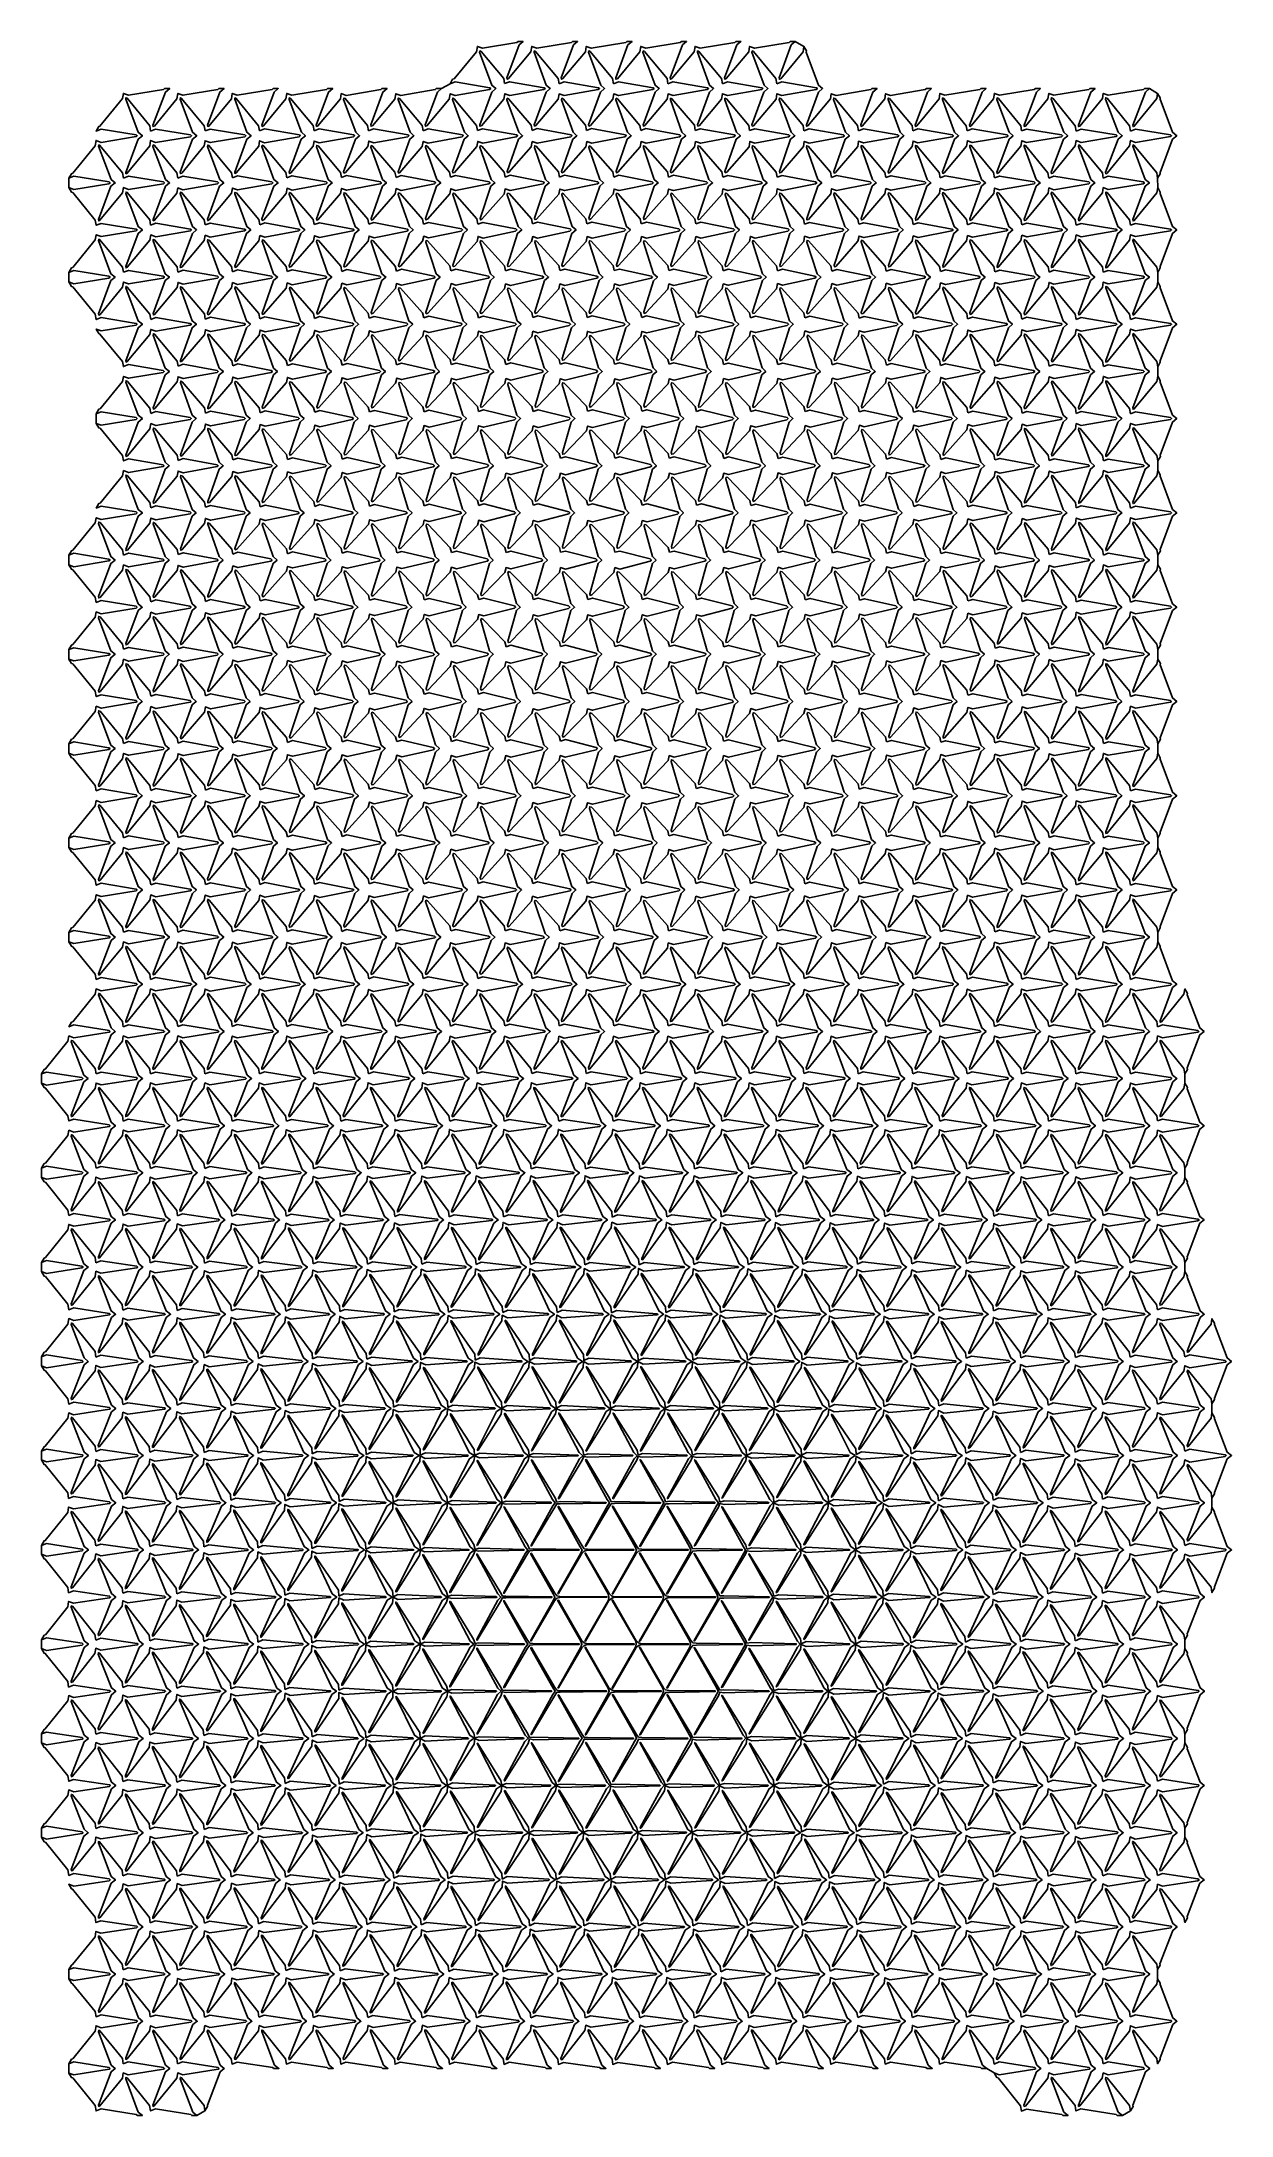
# Model space of a CAD drawing. Extents: x 41 to 151, y 0 to 191.
import ezdxf

# ---------------------------------------------------------------- set-up
doc = ezdxf.new("R2010")
doc.units = 0
doc.layers.add('DEFAULT', color=18, linetype='CONTINUOUS')

msp = doc.modelspace()

# ---------------------------------------------------------------- linework, layer by layer
at = {"layer": 'DEFAULT'}
for points in [[(43.81, 3.9), (44.05, 3.49), (44.17, 3.45), (46.23, 0.91), (46.31, 0.43), (46.77, 0.6), (50, 0.08), (50.1, 0), (50.57, 0), (50.19, 0.31), (49.03, 3.37), (49.05, 3.5), (49.16, 3.45), (51.23, 0.91), (51.31, 0.42), (51.77, 0.6), (55.01, 0.08), (55.1, 0), (55.58, 0), (56.31, 0.42), (56.54, 0.83), (56.53, 0.95), (57.7, 4.02), (58.09, 4.33), (57.71, 4.64), (56.52, 7.72), (56.54, 7.84), (56.65, 7.8), (58.72, 5.22), (58.8, 4.73), (59.26, 4.91), (62.53, 4.41), (62.62, 4.33), (63.1, 4.33), (62.71, 4.64), (61.52, 7.72), (61.53, 7.85), (61.64, 7.81), (63.72, 5.21), (63.79, 4.73), (64.26, 4.91), (67.53, 4.41), (67.62, 4.33), (68.1, 4.33), (67.72, 4.64), (66.52, 7.72), (66.53, 7.85), (66.64, 7.81), (68.72, 5.21), (68.79, 4.72), (69.26, 4.91), (72.54, 4.41), (72.63, 4.33), (73.11, 4.33), (72.72, 4.64), (71.51, 7.73), (71.53, 7.86), (71.64, 7.82), (73.71, 5.2), (73.78, 4.71), (74.25, 4.9), (77.55, 4.41), (77.64, 4.33), (78.13, 4.33), (77.73, 4.64), (76.51, 7.74), (76.52, 7.87), (76.63, 7.83), (78.71, 5.19), (78.78, 4.71), (79.25, 4.9), (82.55, 4.41), (82.64, 4.33), (83.12, 4.33), (82.73, 4.64), (81.51, 7.74), (81.53, 7.86), (81.64, 7.82), (83.71, 5.2), (83.78, 4.7), (84.25, 4.89), (87.56, 4.4), (87.65, 4.33), (88.13, 4.33), (87.74, 4.64), (86.51, 7.75), (86.52, 7.87), (86.63, 7.83), (88.71, 5.19), (88.78, 4.7), (89.24, 4.88), (92.56, 4.4), (92.66, 4.33), (93.14, 4.33), (92.75, 4.64), (91.5, 7.75), (91.52, 7.88), (91.63, 7.84), (93.7, 5.18), (93.77, 4.69), (94.24, 4.88), (97.57, 4.4), (97.66, 4.33), (98.15, 4.33), (97.75, 4.64), (96.5, 7.76), (96.52, 7.88), (96.63, 7.84), (98.7, 5.18), (98.78, 4.69), (99.24, 4.89), (102.56, 4.4), (102.65, 4.33), (103.14, 4.33), (102.75, 4.64), (101.5, 7.75), (101.52, 7.87), (101.63, 7.83), (103.71, 5.2), (103.78, 4.7), (104.25, 4.89), (107.55, 4.41), (107.65, 4.33), (108.13, 4.33), (107.74, 4.64), (106.51, 7.75), (106.52, 7.87), (106.64, 7.82), (108.71, 5.2), (108.79, 4.71), (109.25, 4.9), (112.54, 4.41), (112.64, 4.33), (113.12, 4.33), (112.73, 4.64), (111.51, 7.74), (111.53, 7.86), (111.63, 7.83), (113.71, 5.2), (113.78, 4.71), (114.25, 4.9), (117.55, 4.41), (117.64, 4.33), (118.12, 4.33), (117.73, 4.64), (116.51, 7.74), (116.53, 7.86), (116.64, 7.82), (118.71, 5.2), (118.79, 4.72), (119.26, 4.91), (122.53, 4.41), (122.63, 4.33), (123.11, 4.33), (122.72, 4.64), (121.52, 7.73), (121.53, 7.85), (121.64, 7.81), (123.71, 5.21), (123.79, 4.72), (124.26, 4.91), (127.53, 4.41), (127.63, 4.33), (128.11, 4.33), (128.8, 3.92), (129.04, 3.5), (129.16, 3.46), (131.23, 0.9), (131.3, 0.41), (131.77, 0.59), (135.01, 0.08), (135.11, 0), (135.59, 0), (135.2, 0.31), (134.02, 3.38), (134.05, 3.5), (134.16, 3.45), (136.23, 0.91), (136.31, 0.42), (136.77, 0.6), (140.01, 0.08), (140.1, 0), (140.58, 0), (141.31, 0.43), (141.55, 0.84), (141.53, 0.96), (142.69, 4.02), (143.08, 4.33), (142.7, 4.64), (141.53, 7.7), (141.55, 7.83), (141.66, 7.78), (143.73, 5.24), (143.81, 4.75), (144.05, 5.16), (144.03, 5.29), (145.2, 8.35), (145.58, 8.66), (145.2, 8.97), (144.03, 12.04), (144.05, 12.16), (143.81, 12.57), (143.8, 13.4), (144.04, 13.82), (144.02, 13.94), (145.2, 17.01), (145.59, 17.32), (145.21, 17.63), (144.02, 20.71), (144.04, 20.83), (144.16, 20.78), (146.23, 18.22), (146.31, 17.74), (146.54, 18.15), (146.52, 18.27), (147.7, 21.34), (148.09, 21.65), (147.7, 21.96), (146.52, 25.03), (146.54, 25.15), (146.3, 25.57), (146.3, 26.39), (146.54, 26.8), (146.52, 26.93), (147.71, 30), (148.09, 30.31), (147.71, 30.62), (146.52, 33.7), (146.54, 33.82), (146.3, 34.23), (146.3, 35.04), (146.54, 35.46), (146.52, 35.58), (147.72, 38.66), (148.1, 38.97), (147.72, 39.28), (146.52, 42.36), (146.54, 42.49), (146.3, 42.9), (146.3, 43.7), (146.54, 44.12), (146.52, 44.24), (147.72, 47.32), (148.1, 47.63), (147.71, 47.94), (146.52, 51.02), (146.54, 51.14), (146.65, 51.1), (148.72, 48.53), (148.8, 48.04), (149.04, 48.45), (149.02, 48.57), (150.21, 51.65), (150.6, 51.96), (150.21, 52.27), (149.02, 55.35), (149.04, 55.47), (148.8, 55.88), (148.8, 56.7), (149.04, 57.12), (149.02, 57.24), (150.21, 60.31), (150.6, 60.62), (150.21, 60.93), (149.02, 64.01), (149.04, 64.13), (148.8, 64.55), (148.8, 65.37), (149.04, 65.78), (149.02, 65.9), (150.2, 68.97), (150.59, 69.28), (150.2, 69.59), (149.02, 72.66), (149.04, 72.79), (148.8, 73.2), (148.73, 72.71), (146.66, 70.15), (146.54, 70.11), (146.52, 70.23), (147.71, 73.3), (148.09, 73.61), (147.71, 73.92), (146.52, 77), (146.54, 77.12), (146.3, 77.53), (146.31, 78.36), (146.54, 78.77), (146.52, 78.89), (147.7, 81.96), (148.08, 82.27), (147.7, 82.58), (146.53, 85.65), (146.55, 85.77), (146.31, 86.18), (146.31, 87.02), (146.55, 87.44), (146.53, 87.56), (147.69, 90.62), (148.08, 90.93), (147.69, 91.24), (146.53, 94.3), (146.55, 94.43), (146.31, 94.84), (146.31, 95.69), (146.55, 96.1), (146.53, 96.23), (147.69, 99.28), (148.07, 99.59), (147.69, 99.91), (146.53, 102.96), (146.55, 103.08), (146.31, 103.5), (146.23, 103.01), (144.17, 100.48), (144.05, 100.43), (144.03, 100.56), (145.19, 103.61), (145.57, 103.92), (145.18, 104.24), (144.03, 107.29), (144.05, 107.41), (143.82, 107.82), (143.82, 108.69), (144.05, 109.1), (144.03, 109.22), (145.18, 112.27), (145.56, 112.58), (145.18, 112.9), (144.03, 115.94), (144.05, 116.07), (143.82, 116.48), (143.82, 117.35), (144.05, 117.76), (144.03, 117.89), (145.18, 120.93), (145.56, 121.24), (145.18, 121.56), (144.03, 124.6), (144.05, 124.73), (143.82, 125.14), (143.82, 126.02), (144.06, 126.42), (144.04, 126.55), (145.18, 129.59), (145.56, 129.9), (145.18, 130.22), (144.04, 133.26), (144.06, 133.38), (143.82, 133.79), (143.82, 134.67), (144.06, 135.08), (144.04, 135.21), (145.18, 138.25), (145.56, 138.56), (145.18, 138.88), (144.03, 141.92), (144.06, 142.05), (143.82, 142.46), (143.82, 143.33), (144.06, 143.74), (144.04, 143.87), (145.18, 146.91), (145.56, 147.22), (145.18, 147.54), (144.03, 150.58), (144.05, 150.71), (143.82, 151.12), (143.82, 151.99), (144.06, 152.4), (144.03, 152.53), (145.18, 155.57), (145.56, 155.88), (145.18, 156.2), (144.03, 159.24), (144.05, 159.37), (143.82, 159.78), (143.82, 160.65), (144.05, 161.06), (144.03, 161.19), (145.18, 164.23), (145.56, 164.55), (145.18, 164.86), (144.03, 167.9), (144.05, 168.03), (143.82, 168.44), (143.82, 169.31), (144.05, 169.72), (144.03, 169.84), (145.18, 172.89), (145.57, 173.21), (145.18, 173.52), (144.03, 176.57), (144.05, 176.69), (143.82, 177.1), (143.81, 177.97), (144.05, 178.38), (144.03, 178.5), (145.19, 181.55), (145.57, 181.87), (145.19, 182.18), (144.03, 185.23), (144.05, 185.35), (143.81, 185.76), (143.07, 186.2), (142.59, 186.2), (142.5, 186.12), (139.28, 185.59), (138.82, 185.76), (138.74, 185.28), (136.67, 182.75), (136.55, 182.71), (136.53, 182.84), (137.68, 185.88), (138.06, 186.2), (137.59, 186.2), (137.49, 186.12), (134.28, 185.59), (133.82, 185.76), (133.74, 185.27), (131.68, 182.76), (131.56, 182.72), (131.54, 182.84), (132.67, 185.88), (133.05, 186.2), (132.58, 186.2), (132.48, 186.11), (129.28, 185.58), (128.82, 185.75), (128.74, 185.26), (126.68, 182.77), (126.56, 182.72), (126.54, 182.84), (127.68, 185.88), (128.06, 186.2), (127.58, 186.2), (127.48, 186.11), (124.28, 185.58), (123.82, 185.75), (123.75, 185.26), (121.68, 182.77), (121.56, 182.73), (121.54, 182.85), (122.66, 185.88), (123.04, 186.2), (122.57, 186.2), (122.47, 186.11), (119.29, 185.57), (118.83, 185.73), (118.75, 185.25), (116.69, 182.78), (116.57, 182.73), (116.54, 182.86), (117.66, 185.88), (118.04, 186.2), (117.57, 186.2), (117.47, 186.11), (114.29, 185.57), (113.83, 185.73), (113.75, 185.25), (111.69, 182.78), (111.57, 182.74), (111.55, 182.86), (112.65, 185.88), (113.03, 186.2), (112.66, 186.51), (111.54, 189.53), (111.56, 189.66), (111.33, 190.07), (110.53, 190.53), (110.07, 190.53), (109.97, 190.44), (106.79, 189.9), (106.33, 190.07), (106.25, 189.58), (104.19, 187.11), (104.06, 187.06), (104.04, 187.19), (105.16, 190.21), (105.54, 190.53), (105.07, 190.53), (104.97, 190.44), (101.79, 189.9), (101.33, 190.07), (101.25, 189.58), (99.19, 187.11), (99.06, 187.06), (99.04, 187.19), (100.16, 190.21), (100.54, 190.53), (100.07, 190.53), (99.97, 190.44), (96.79, 189.9), (96.33, 190.07), (96.25, 189.59), (94.19, 187.1), (94.06, 187.06), (94.04, 187.19), (95.16, 190.21), (95.54, 190.53), (95.07, 190.53), (94.97, 190.44), (91.79, 189.9), (91.33, 190.07), (91.25, 189.58), (89.19, 187.11), (89.06, 187.06), (89.04, 187.19), (90.16, 190.21), (90.54, 190.53), (90.07, 190.53), (89.97, 190.44), (86.79, 189.9), (86.33, 190.07), (86.25, 189.58), (84.19, 187.11), (84.07, 187.06), (84.04, 187.19), (85.16, 190.21), (85.53, 190.53), (85.07, 190.53), (84.97, 190.44), (81.79, 189.9), (81.33, 190.07), (81.25, 189.58), (79.19, 187.1), (79.06, 187.06), (78.83, 186.65), (78.03, 186.2), (77.56, 186.2), (77.46, 186.11), (74.29, 185.57), (73.83, 185.73), (73.75, 185.24), (71.69, 182.78), (71.57, 182.74), (71.54, 182.86), (72.66, 185.88), (73.04, 186.2), (72.57, 186.2), (72.47, 186.11), (69.29, 185.57), (68.83, 185.74), (68.75, 185.25), (66.69, 182.78), (66.56, 182.73), (66.54, 182.85), (67.67, 185.88), (68.05, 186.2), (67.58, 186.2), (67.48, 186.11), (64.28, 185.58), (63.82, 185.75), (63.74, 185.26), (61.68, 182.77), (61.56, 182.72), (61.54, 182.84), (62.68, 185.88), (63.05, 186.2), (62.58, 186.2), (62.48, 186.11), (59.28, 185.58), (58.82, 185.75), (58.74, 185.27), (56.68, 182.76), (56.56, 182.72), (56.53, 182.84), (57.68, 185.88), (58.06, 186.2), (57.59, 186.2), (57.49, 186.12), (54.28, 185.58), (53.82, 185.76), (53.74, 185.27), (51.67, 182.76), (51.55, 182.71), (51.53, 182.83), (52.68, 185.88), (53.07, 186.2), (52.59, 186.2), (52.49, 186.12), (49.28, 185.59), (48.82, 185.76), (48.74, 185.28), (46.67, 182.75), (46.55, 182.71), (46.31, 182.3), (46.78, 182.47), (50, 181.95), (50.09, 181.87), (50, 181.79), (46.78, 181.26), (46.31, 181.43), (46.24, 180.95), (44.17, 178.42), (44.05, 178.38), (43.81, 177.97), (43.82, 177.1), (44.05, 176.69), (44.17, 176.65), (46.24, 174.12), (46.32, 173.64), (46.78, 173.81), (49.99, 173.29), (50.09, 173.21), (49.99, 173.12), (46.78, 172.6), (46.32, 172.77), (46.24, 172.29), (44.17, 169.76), (44.05, 169.72), (43.82, 169.31), (43.82, 168.44), (44.05, 168.03), (44.17, 167.99), (46.24, 165.47), (46.32, 164.98), (46.78, 165.16), (49.99, 164.63), (50.08, 164.55), (49.99, 164.46), (46.78, 163.93), (46.32, 164.11), (46.56, 163.7), (46.67, 163.65), (48.74, 161.14), (48.82, 160.66), (49.29, 160.84), (52.47, 160.3), (52.57, 160.21), (52.47, 160.13), (49.29, 159.59), (48.83, 159.76), (48.74, 159.29), (46.68, 156.78), (46.56, 156.74), (46.32, 156.33), (46.32, 155.44), (46.56, 155.03), (46.68, 154.99), (48.74, 152.48), (48.83, 152), (49.29, 152.18), (52.47, 151.64), (52.56, 151.55), (52.46, 151.47), (49.29, 150.92), (48.83, 151.1), (48.74, 150.63), (46.68, 148.12), (46.56, 148.07), (46.32, 147.67), (46.78, 147.84), (49.99, 147.31), (50.08, 147.22), (49.98, 147.14), (46.78, 146.61), (46.32, 146.78), (46.24, 146.3), (44.17, 143.79), (44.06, 143.74), (43.82, 143.33), (43.82, 142.46), (44.05, 142.05), (44.17, 142), (46.24, 139.49), (46.32, 139), (46.78, 139.18), (49.98, 138.65), (50.08, 138.56), (49.98, 138.48), (46.78, 137.95), (46.32, 138.12), (46.24, 137.64), (44.17, 135.12), (44.05, 135.08), (43.82, 134.67), (43.82, 133.79), (44.06, 133.39), (44.17, 133.34), (46.24, 130.83), (46.32, 130.35), (46.78, 130.52), (49.98, 129.99), (50.08, 129.9), (49.97, 129.82), (46.79, 129.28), (46.32, 129.46), (46.24, 128.98), (44.17, 126.47), (44.06, 126.42), (43.82, 126.01), (43.82, 125.14), (44.06, 124.73), (44.17, 124.68), (46.24, 122.17), (46.32, 121.69), (46.78, 121.86), (49.98, 121.33), (50.08, 121.24), (49.98, 121.16), (46.78, 120.63), (46.32, 120.8), (46.24, 120.32), (44.17, 117.81), (44.05, 117.76), (43.82, 117.35), (43.82, 116.48), (44.05, 116.07), (44.17, 116.02), (46.24, 113.51), (46.32, 113.02), (46.78, 113.2), (49.98, 112.66), (50.08, 112.58), (49.99, 112.5), (46.78, 111.97), (46.32, 112.15), (46.24, 111.66), (44.17, 109.14), (44.05, 109.1), (43.82, 108.69), (43.82, 107.82), (44.05, 107.41), (44.17, 107.37), (46.24, 104.84), (46.32, 104.36), (46.78, 104.53), (49.99, 104), (50.09, 103.92), (50, 103.84), (46.78, 103.32), (46.31, 103.49), (46.23, 103.01), (44.17, 100.48), (44.05, 100.43), (43.81, 100.02), (44.27, 100.2), (47.5, 99.67), (47.6, 99.59), (47.5, 99.51), (44.27, 98.99), (43.81, 99.17), (43.73, 98.68), (41.67, 96.15), (41.55, 96.1), (41.31, 95.69), (41.31, 94.84), (41.55, 94.43), (41.67, 94.38), (43.73, 91.84), (43.81, 91.36), (44.27, 91.53), (47.51, 91.01), (47.6, 90.93), (47.51, 90.85), (44.27, 90.34), (43.81, 90.51), (43.73, 90.02), (41.66, 87.48), (41.55, 87.44), (41.31, 87.03), (41.31, 86.18), (41.55, 85.77), (41.66, 85.73), (43.73, 83.18), (43.81, 82.69), (44.27, 82.86), (47.52, 82.35), (47.61, 82.27), (47.52, 82.19), (44.26, 81.69), (43.8, 81.86), (43.73, 81.37), (41.66, 78.82), (41.54, 78.77), (41.31, 78.36), (41.3, 77.53), (41.54, 77.12), (41.66, 77.07), (43.73, 74.52), (43.8, 74.02), (44.26, 74.2), (47.52, 73.69), (47.62, 73.61), (47.53, 73.54), (44.26, 73.03), (43.8, 73.21), (43.73, 72.71), (41.66, 70.15), (41.54, 70.11), (41.3, 69.69), (41.3, 68.87), (41.54, 68.46), (41.66, 68.41), (43.73, 65.85), (43.8, 65.35), (44.26, 65.53), (47.54, 65.03), (47.63, 64.95), (47.54, 64.88), (44.25, 64.38), (43.8, 64.55), (43.72, 64.06), (41.65, 61.49), (41.54, 61.44), (41.3, 61.03), (41.3, 60.22), (41.54, 59.8), (41.65, 59.76), (43.72, 57.19), (43.79, 56.69), (44.25, 56.86), (47.54, 56.37), (47.64, 56.29), (47.55, 56.22), (44.25, 55.73), (43.79, 55.9), (43.72, 55.4), (41.65, 52.82), (41.54, 52.78), (41.3, 52.36), (41.3, 51.56), (41.54, 51.15), (41.65, 51.1), (43.72, 48.52), (43.79, 48.02), (44.25, 48.2), (47.55, 47.71), (47.64, 47.63), (47.54, 47.56), (44.25, 47.06), (43.79, 47.23), (43.73, 46.73), (41.66, 44.17), (41.54, 44.12), (41.3, 43.71), (41.3, 42.9), (41.54, 42.48), (41.65, 42.44), (43.72, 39.86), (43.79, 39.36), (44.25, 39.54), (47.55, 39.05), (47.64, 38.97), (47.54, 38.9), (44.25, 38.4), (43.8, 38.57), (43.72, 38.08), (41.65, 35.51), (41.54, 35.46), (41.3, 35.05), (41.3, 34.24), (41.54, 33.82), (41.65, 33.78), (43.72, 31.21), (43.8, 30.71), (44.25, 30.88), (47.54, 30.39), (47.63, 30.31), (47.53, 30.23), (44.26, 29.73), (43.8, 29.91), (43.72, 29.41), (41.66, 26.85), (41.54, 26.8), (41.3, 26.39), (41.31, 25.57), (41.54, 25.15), (41.66, 25.11), (43.73, 22.56), (43.8, 22.06), (44.26, 22.24), (47.52, 21.73), (47.62, 21.65), (47.52, 21.57), (44.27, 21.06), (43.8, 21.24), (44.04, 20.83), (44.16, 20.78), (46.23, 18.22), (46.3, 17.72), (46.76, 17.89), (50.04, 17.4), (50.13, 17.32), (50.02, 17.24), (46.76, 16.74), (46.3, 16.91), (46.23, 16.42), (44.16, 13.86), (44.04, 13.82), (43.81, 13.41), (43.81, 12.57), (44.05, 12.16), (44.16, 12.11), (46.23, 9.57), (46.31, 9.08), (46.77, 9.25), (50.01, 8.74), (50.11, 8.66), (50.01, 8.58), (46.77, 8.06), (46.31, 8.24), (46.23, 7.75), (44.17, 5.21), (44.05, 5.17), (43.81, 4.76), (43.81, 3.9), (44.27, 3.73), (47.5, 4.25), (47.6, 4.33), (47.5, 4.41), (44.27, 4.93), (43.81, 4.76)], [(111.33, 190.07), (111.25, 189.59), (109.19, 187.1), (109.07, 187.06), (109.04, 187.19), (110.16, 190.21), (110.53, 190.53)], [(78.83, 186.65), (79.29, 186.82), (82.47, 186.28), (82.56, 186.2), (82.45, 186.11), (79.3, 185.56), (78.84, 185.72), (78.75, 185.24), (76.7, 182.79), (76.57, 182.74), (76.54, 182.86), (77.66, 185.88), (78.03, 186.2)], [(143.81, 185.76), (143.74, 185.28), (141.67, 182.75), (141.55, 182.71), (141.53, 182.83), (142.69, 185.88), (143.07, 186.2)], [(143.82, 177.1), (143.74, 176.62), (141.67, 174.09), (141.55, 174.05), (141.53, 174.18), (142.68, 177.22), (143.06, 177.54), (142.68, 177.85), (141.53, 180.9), (141.55, 181.02), (141.67, 180.98), (143.74, 178.45), (143.81, 177.97)], [(43.81, 177.97), (44.28, 178.14), (47.5, 177.62), (47.59, 177.54), (47.49, 177.46), (44.28, 176.93), (43.82, 177.1)], [(143.82, 168.44), (143.74, 167.95), (141.67, 165.44), (141.55, 165.39), (141.53, 165.52), (142.68, 168.56), (143.06, 168.88), (142.68, 169.19), (141.53, 172.23), (141.55, 172.36), (141.67, 172.32), (143.74, 169.79), (143.82, 169.31)], [(43.82, 169.31), (44.28, 169.48), (47.49, 168.96), (47.59, 168.88), (47.49, 168.79), (44.28, 168.27), (43.82, 168.44)], [(143.82, 159.78), (143.74, 159.29), (141.67, 156.78), (141.56, 156.74), (141.54, 156.87), (142.67, 159.9), (143.05, 160.21), (142.68, 160.53), (141.54, 163.57), (141.56, 163.7), (141.67, 163.65), (143.74, 161.14), (143.82, 160.65)], [(46.32, 156.33), (46.78, 156.5), (49.99, 155.97), (50.08, 155.88), (49.98, 155.8), (46.78, 155.27), (46.32, 155.44)], [(143.82, 151.12), (143.74, 150.63), (141.67, 148.12), (141.56, 148.07), (141.54, 148.2), (142.67, 151.24), (143.05, 151.55), (142.67, 151.87), (141.54, 154.91), (141.56, 155.03), (141.67, 154.99), (143.74, 152.48), (143.82, 151.99)], [(143.82, 142.46), (143.74, 141.97), (141.67, 139.46), (141.56, 139.41), (141.54, 139.54), (142.67, 142.58), (143.05, 142.89), (142.67, 143.21), (141.54, 146.24), (141.56, 146.37), (141.68, 146.33), (143.74, 143.82), (143.82, 143.33)], [(43.82, 143.33), (44.28, 143.51), (47.49, 142.98), (47.59, 142.89), (47.49, 142.81), (44.28, 142.28), (43.82, 142.46)], [(143.82, 133.79), (143.74, 133.31), (141.68, 130.8), (141.56, 130.76), (141.54, 130.89), (142.67, 133.92), (143.05, 134.23), (142.67, 134.55), (141.54, 137.58), (141.56, 137.71), (141.68, 137.67), (143.74, 135.16), (143.82, 134.67)], [(43.82, 134.67), (44.28, 134.84), (47.49, 134.31), (47.59, 134.23), (47.49, 134.15), (44.28, 133.62), (43.82, 133.79)], [(143.82, 125.14), (143.74, 124.65), (141.67, 122.13), (141.56, 122.09), (141.54, 122.22), (142.67, 125.26), (143.05, 125.57), (142.67, 125.89), (141.54, 128.92), (141.56, 129.05), (141.68, 129.01), (143.74, 126.5), (143.82, 126.02)], [(43.82, 126.01), (44.28, 126.19), (47.49, 125.65), (47.59, 125.57), (47.49, 125.49), (44.28, 124.96), (43.82, 125.14)], [(143.82, 116.48), (143.74, 115.99), (141.67, 113.47), (141.56, 113.43), (141.54, 113.56), (142.67, 116.6), (143.05, 116.91), (142.67, 117.23), (141.54, 120.27), (141.56, 120.39), (141.67, 120.35), (143.74, 117.84), (143.82, 117.35)], [(43.82, 117.35), (44.28, 117.52), (47.49, 116.99), (47.59, 116.91), (47.49, 116.83), (44.28, 116.3), (43.82, 116.48)], [(143.82, 107.82), (143.74, 107.33), (141.67, 104.81), (141.55, 104.77), (141.53, 104.9), (142.68, 107.94), (143.06, 108.25), (142.68, 108.57), (141.53, 111.61), (141.55, 111.74), (141.67, 111.69), (143.74, 109.17), (143.82, 108.69)], [(43.82, 108.69), (44.28, 108.86), (47.49, 108.33), (47.59, 108.25), (47.5, 108.17), (44.28, 107.65), (43.82, 107.82)], [(146.31, 94.84), (146.23, 94.35), (144.17, 91.81), (144.05, 91.77), (144.03, 91.89), (145.2, 94.95), (145.58, 95.26), (145.19, 95.57), (144.03, 98.63), (144.05, 98.76), (144.17, 98.71), (146.23, 96.18), (146.31, 95.69)], [(41.31, 95.69), (41.77, 95.86), (45, 95.34), (45.1, 95.26), (45, 95.18), (41.77, 94.66), (41.31, 94.84)], [(146.31, 86.18), (146.23, 85.7), (144.16, 83.15), (144.04, 83.1), (144.02, 83.22), (145.2, 86.29), (145.59, 86.6), (145.2, 86.91), (144.02, 89.98), (144.05, 90.1), (144.16, 90.05), (146.23, 87.51), (146.31, 87.02)], [(41.31, 87.03), (41.77, 87.2), (45, 86.68), (45.1, 86.6), (45.01, 86.52), (41.77, 86.01), (41.31, 86.18)], [(146.3, 77.53), (146.23, 77.04), (144.16, 74.48), (144.04, 74.43), (144.02, 74.55), (145.22, 77.63), (145.6, 77.94), (145.21, 78.25), (144.02, 81.33), (144.04, 81.45), (144.16, 81.4), (146.23, 78.85), (146.31, 78.36)], [(41.31, 78.36), (41.77, 78.53), (45.01, 78.02), (45.11, 77.94), (45.01, 77.86), (41.77, 77.35), (41.3, 77.53)], [(41.3, 69.69), (41.77, 69.87), (45.02, 69.36), (45.11, 69.28), (45.02, 69.2), (41.76, 68.69), (41.3, 68.87)], [(148.8, 64.55), (148.72, 64.06), (146.65, 61.49), (146.54, 61.44), (146.52, 61.56), (147.71, 64.64), (148.1, 64.95), (147.71, 65.26), (146.52, 68.34), (146.54, 68.46), (146.66, 68.41), (148.73, 65.85), (148.8, 65.37)], [(41.3, 61.03), (41.76, 61.21), (45.02, 60.7), (45.12, 60.62), (45.02, 60.54), (41.76, 60.04), (41.3, 60.22)], [(148.8, 55.88), (148.73, 55.39), (146.66, 52.83), (146.54, 52.78), (146.52, 52.9), (147.72, 55.98), (148.1, 56.29), (147.72, 56.6), (146.52, 59.69), (146.54, 59.8), (146.66, 59.75), (148.73, 57.19), (148.8, 56.7)], [(41.3, 52.36), (41.76, 52.54), (45.03, 52.04), (45.12, 51.96), (45.03, 51.88), (41.76, 51.38), (41.3, 51.56)], [(146.3, 42.9), (146.22, 42.41), (144.15, 39.83), (144.03, 39.78), (144.01, 39.89), (145.24, 42.99), (145.62, 43.3), (145.23, 43.61), (144.01, 46.71), (144.03, 46.82), (144.15, 46.77), (146.22, 44.19), (146.3, 43.7)], [(41.3, 43.71), (41.76, 43.89), (45.02, 43.38), (45.12, 43.3), (45.03, 43.22), (41.76, 42.72), (41.3, 42.9)], [(146.3, 34.23), (146.22, 33.74), (144.16, 31.18), (144.03, 31.12), (144.01, 31.23), (145.23, 34.33), (145.62, 34.64), (145.23, 34.95), (144.01, 38.05), (144.03, 38.16), (144.15, 38.11), (146.22, 35.53), (146.3, 35.04)], [(41.3, 35.05), (41.76, 35.23), (45.02, 34.72), (45.12, 34.64), (45.02, 34.56), (41.76, 34.06), (41.3, 34.24)], [(146.3, 25.57), (146.23, 25.08), (144.16, 22.52), (144.04, 22.47), (144.02, 22.59), (145.22, 25.67), (145.6, 25.98), (145.22, 26.29), (144.02, 29.38), (144.04, 29.49), (144.16, 29.44), (146.23, 26.88), (146.3, 26.39)], [(41.3, 26.39), (41.76, 26.57), (45.02, 26.06), (45.11, 25.98), (45.01, 25.9), (41.77, 25.39), (41.31, 25.57)], [(143.81, 12.57), (143.73, 12.08), (141.66, 9.54), (141.54, 9.49), (141.52, 9.61), (142.71, 12.68), (143.09, 12.99), (142.71, 13.3), (141.52, 16.38), (141.54, 16.5), (141.66, 16.45), (143.73, 13.89), (143.8, 13.4)], [(43.81, 13.41), (44.27, 13.58), (47.51, 13.07), (47.61, 12.99), (47.51, 12.91), (44.27, 12.39), (43.81, 12.57)], [(128.8, 3.92), (129.27, 3.74), (132.52, 4.25), (132.61, 4.33), (132.52, 4.41), (129.26, 4.92), (128.8, 4.73), (128.72, 5.22), (126.65, 7.8), (126.54, 7.85), (126.52, 7.73), (127.72, 4.64), (128.11, 4.33)], [(56.31, 0.42), (56.23, 0.91), (54.16, 3.46), (54.05, 3.5), (54.03, 3.37), (55.2, 0.31), (55.58, 0)], [(141.31, 0.43), (141.23, 0.91), (139.17, 3.45), (139.05, 3.5), (139.03, 3.37), (140.19, 0.31), (140.58, 0)]]:
    msp.add_lwpolyline(points, dxfattribs=at)
for points in [[(83.83, 186.66), (84.29, 186.83), (87.47, 186.28), (87.56, 186.2), (87.44, 186.11), (84.3, 185.55), (83.84, 185.72), (83.76, 185.24), (81.7, 182.79), (81.57, 182.74), (81.55, 182.87), (82.65, 185.88), (83.03, 186.2), (82.66, 186.51), (81.54, 189.53), (81.57, 189.66), (81.69, 189.61), (83.75, 187.14)], [(88.83, 186.65), (89.29, 186.83), (92.47, 186.28), (92.56, 186.2), (92.44, 186.11), (89.3, 185.55), (88.85, 185.71), (88.76, 185.23), (86.71, 182.8), (86.58, 182.75), (86.55, 182.88), (87.64, 185.88), (88.02, 186.2), (87.66, 186.51), (86.54, 189.53), (86.56, 189.66), (86.68, 189.62), (88.75, 187.14)], [(93.83, 186.65), (94.29, 186.82), (97.47, 186.28), (97.56, 186.2), (97.45, 186.11), (94.3, 185.56), (93.85, 185.71), (93.76, 185.22), (91.71, 182.81), (91.58, 182.76), (91.55, 182.88), (92.64, 185.88), (93.02, 186.2), (92.66, 186.51), (91.54, 189.53), (91.56, 189.66), (91.68, 189.62), (93.75, 187.13)], [(98.83, 186.65), (99.29, 186.83), (102.47, 186.28), (102.56, 186.2), (102.44, 186.11), (99.3, 185.55), (98.85, 185.71), (98.76, 185.22), (96.71, 182.81), (96.58, 182.75), (96.55, 182.87), (97.65, 185.88), (98.03, 186.2), (97.66, 186.51), (96.54, 189.53), (96.56, 189.66), (96.68, 189.62), (98.75, 187.13)], [(103.83, 186.65), (104.29, 186.82), (107.47, 186.28), (107.56, 186.2), (107.45, 186.11), (104.3, 185.55), (103.84, 185.72), (103.76, 185.24), (101.7, 182.79), (101.58, 182.75), (101.55, 182.88), (102.64, 185.88), (103.02, 186.2), (102.66, 186.51), (101.54, 189.53), (101.56, 189.66), (101.68, 189.62), (103.75, 187.13)], [(108.83, 186.65), (109.29, 186.82), (112.47, 186.28), (112.56, 186.2), (112.46, 186.11), (109.29, 185.56), (108.84, 185.72), (108.76, 185.24), (106.7, 182.79), (106.57, 182.75), (106.55, 182.88), (107.64, 185.88), (108.02, 186.2), (107.66, 186.51), (106.54, 189.53), (106.57, 189.66), (106.69, 189.62), (108.75, 187.14)], [(51.32, 182.3), (51.78, 182.47), (54.99, 181.95), (55.09, 181.87), (54.99, 181.78), (51.78, 181.25), (51.32, 181.43), (51.24, 180.94), (49.17, 178.43), (49.05, 178.38), (49.03, 178.5), (50.19, 181.55), (50.57, 181.87), (50.19, 182.18), (49.03, 185.23), (49.05, 185.35), (49.17, 185.31), (51.24, 182.79)], [(56.32, 182.31), (56.78, 182.48), (59.98, 181.95), (60.08, 181.87), (59.98, 181.78), (56.79, 181.24), (56.33, 181.41), (56.24, 180.93), (54.18, 178.44), (54.06, 178.39), (54.04, 178.51), (55.18, 181.55), (55.56, 181.87), (55.18, 182.18), (54.03, 185.23), (54.05, 185.35), (54.17, 185.3), (56.24, 182.79)], [(61.32, 182.31), (61.79, 182.49), (64.98, 181.95), (65.07, 181.87), (64.96, 181.78), (61.79, 181.23), (61.33, 181.4), (61.25, 180.92), (59.19, 178.45), (59.07, 178.4), (59.04, 178.52), (60.17, 181.55), (60.55, 181.87), (60.17, 182.18), (59.04, 185.22), (59.06, 185.34), (59.18, 185.3), (61.24, 182.79)], [(66.33, 182.32), (66.79, 182.5), (69.97, 181.95), (70.06, 181.87), (69.95, 181.78), (66.8, 181.22), (66.34, 181.38), (66.26, 180.9), (64.2, 178.47), (64.07, 178.41), (64.05, 178.53), (65.15, 181.55), (65.54, 181.87), (65.17, 182.18), (64.04, 185.21), (64.06, 185.34), (64.18, 185.3), (66.24, 182.8)], [(71.33, 182.33), (71.8, 182.5), (74.96, 181.95), (75.04, 181.87), (74.93, 181.78), (71.81, 181.21), (71.35, 181.37), (71.27, 180.89), (69.21, 178.48), (69.08, 178.43), (69.05, 178.55), (70.14, 181.55), (70.52, 181.87), (70.16, 182.18), (69.04, 185.2), (69.07, 185.33), (69.19, 185.29), (71.25, 182.81)], [(76.34, 182.33), (76.8, 182.51), (79.95, 181.95), (80.04, 181.87), (79.92, 181.78), (76.81, 181.2), (76.36, 181.35), (76.27, 180.87), (74.22, 178.5), (74.09, 178.44), (74.06, 178.56), (75.12, 181.55), (75.51, 181.87), (75.15, 182.18), (74.05, 185.19), (74.07, 185.33), (74.19, 185.28), (76.25, 182.81)], [(81.34, 182.34), (81.8, 182.51), (84.95, 181.95), (85.03, 181.87), (84.9, 181.78), (81.82, 181.19), (81.37, 181.34), (81.28, 180.87), (79.23, 178.5), (79.09, 178.45), (79.06, 178.57), (80.11, 181.55), (80.5, 181.87), (80.15, 182.18), (79.05, 185.19), (79.07, 185.32), (79.19, 185.27), (81.25, 182.82)], [(86.35, 182.35), (86.81, 182.52), (89.94, 181.95), (90.02, 181.87), (89.9, 181.78), (86.83, 181.18), (86.37, 181.33), (86.28, 180.86), (84.23, 178.51), (84.1, 178.46), (84.07, 178.59), (85.1, 181.55), (85.49, 181.87), (85.14, 182.18), (84.05, 185.18), (84.08, 185.31), (84.2, 185.27), (86.26, 182.83)], [(91.35, 182.35), (91.81, 182.52), (94.93, 181.95), (95.01, 181.87), (94.89, 181.78), (91.83, 181.18), (91.38, 181.33), (91.29, 180.85), (89.24, 178.52), (89.1, 178.47), (89.07, 178.59), (90.09, 181.55), (90.48, 181.87), (90.13, 182.18), (89.06, 185.17), (89.08, 185.31), (89.2, 185.27), (91.26, 182.83)], [(96.34, 182.35), (96.81, 182.52), (99.93, 181.95), (100.01, 181.87), (99.89, 181.78), (96.83, 181.18), (96.37, 181.33), (96.28, 180.86), (94.23, 178.51), (94.1, 178.47), (94.08, 178.6), (95.09, 181.55), (95.47, 181.87), (95.12, 182.18), (94.06, 185.17), (94.08, 185.31), (94.19, 185.27), (96.25, 182.82)], [(101.34, 182.35), (101.8, 182.51), (104.95, 181.95), (105.02, 181.87), (104.9, 181.78), (101.83, 181.18), (101.37, 181.33), (101.28, 180.85), (99.24, 178.52), (99.1, 178.47), (99.08, 178.6), (100.09, 181.55), (100.47, 181.87), (100.12, 182.18), (99.06, 185.17), (99.08, 185.31), (99.2, 185.27), (101.26, 182.83)], [(106.34, 182.34), (106.8, 182.51), (109.95, 181.95), (110.03, 181.87), (109.9, 181.78), (106.82, 181.19), (106.37, 181.34), (106.28, 180.86), (104.23, 178.51), (104.1, 178.46), (104.07, 178.59), (105.09, 181.55), (105.49, 181.87), (105.14, 182.18), (104.05, 185.18), (104.07, 185.31), (104.2, 185.27), (106.26, 182.82)], [(111.33, 182.33), (111.79, 182.5), (114.96, 181.95), (115.04, 181.87), (114.92, 181.78), (111.81, 181.2), (111.36, 181.35), (111.28, 180.87), (109.23, 178.5), (109.1, 178.45), (109.07, 178.59), (110.1, 181.55), (110.49, 181.87), (110.14, 182.18), (109.05, 185.19), (109.07, 185.32), (109.19, 185.28), (111.25, 182.81)], [(116.33, 182.33), (116.79, 182.5), (119.96, 181.95), (120.05, 181.87), (119.93, 181.78), (116.81, 181.21), (116.35, 181.36), (116.27, 180.88), (114.22, 178.49), (114.09, 178.44), (114.06, 178.57), (115.11, 181.55), (115.5, 181.87), (115.15, 182.18), (114.05, 185.2), (114.07, 185.33), (114.19, 185.29), (116.25, 182.81)], [(121.33, 182.32), (121.79, 182.49), (124.97, 181.95), (125.06, 181.87), (124.95, 181.78), (121.8, 181.22), (121.35, 181.38), (121.26, 180.89), (119.21, 178.48), (119.08, 178.43), (119.06, 178.56), (120.13, 181.55), (120.51, 181.87), (120.15, 182.18), (119.05, 185.19), (119.07, 185.33), (119.18, 185.29), (121.25, 182.8)], [(126.32, 182.31), (126.79, 182.49), (129.98, 181.95), (130.07, 181.87), (129.97, 181.78), (126.79, 181.24), (126.34, 181.4), (126.26, 180.91), (124.2, 178.46), (124.07, 178.41), (124.05, 178.54), (125.14, 181.55), (125.53, 181.87), (125.16, 182.18), (124.04, 185.21), (124.06, 185.34), (124.18, 185.3), (126.24, 182.79)], [(131.32, 182.31), (131.78, 182.48), (134.99, 181.95), (135.08, 181.87), (134.98, 181.78), (131.78, 181.25), (131.33, 181.41), (131.25, 180.92), (129.19, 178.45), (129.07, 178.4), (129.04, 178.53), (130.16, 181.55), (130.54, 181.87), (130.17, 182.18), (129.04, 185.21), (129.06, 185.34), (129.18, 185.3), (131.24, 182.79)], [(136.32, 182.3), (136.78, 182.47), (139.99, 181.95), (140.09, 181.87), (139.99, 181.79), (136.78, 181.26), (136.32, 181.42), (136.24, 180.93), (134.18, 178.43), (134.06, 178.39), (134.04, 178.52), (135.17, 181.55), (135.55, 181.87), (135.18, 182.18), (134.04, 185.22), (134.05, 185.35), (134.17, 185.31), (136.24, 182.79)], [(141.31, 182.3), (141.78, 182.47), (145, 181.95), (145.09, 181.87), (145, 181.79), (141.78, 181.26), (141.32, 181.43), (141.24, 180.95), (139.17, 178.42), (139.05, 178.38), (139.03, 178.51), (140.18, 181.55), (140.56, 181.87), (140.18, 182.18), (139.03, 185.23), (139.05, 185.35), (139.17, 185.31), (141.24, 182.78)], [(48.82, 177.97), (49.28, 178.15), (52.49, 177.62), (52.59, 177.54), (52.49, 177.45), (49.28, 176.92), (48.82, 177.1), (48.74, 176.61), (46.67, 174.1), (46.55, 174.05), (46.53, 174.17), (47.68, 177.22), (48.07, 177.54), (47.69, 177.85), (46.53, 180.9), (46.55, 181.02), (46.67, 180.98), (48.74, 178.45)], [(53.82, 177.98), (54.29, 178.16), (57.47, 177.62), (57.57, 177.54), (57.47, 177.45), (54.29, 176.91), (53.83, 177.08), (53.74, 176.6), (51.68, 174.11), (51.56, 174.06), (51.54, 174.18), (52.68, 177.22), (53.06, 177.54), (52.68, 177.85), (51.53, 180.89), (51.56, 181.02), (51.68, 180.97), (53.74, 178.46)], [(58.83, 177.99), (59.29, 178.17), (62.46, 177.62), (62.55, 177.54), (62.45, 177.45), (59.3, 176.89), (58.84, 177.06), (58.75, 176.58), (56.69, 174.13), (56.57, 174.08), (56.54, 174.2), (57.66, 177.22), (58.04, 177.54), (57.67, 177.85), (56.54, 180.88), (56.56, 181.01), (56.68, 180.96), (58.74, 178.47)], [(133.82, 177.98), (134.28, 178.15), (137.48, 177.62), (137.58, 177.54), (137.48, 177.45), (134.29, 176.91), (133.83, 177.08), (133.75, 176.59), (131.69, 174.12), (131.57, 174.08), (131.55, 174.21), (132.65, 177.22), (133.03, 177.54), (132.66, 177.85), (131.54, 180.87), (131.56, 181.01), (131.68, 180.97), (133.74, 178.47)], [(138.82, 177.97), (139.28, 178.14), (142.49, 177.62), (142.59, 177.54), (142.49, 177.46), (139.28, 176.93), (138.82, 177.1), (138.74, 176.61), (136.68, 174.1), (136.56, 174.06), (136.54, 174.19), (137.67, 177.22), (138.05, 177.54), (137.67, 177.85), (136.54, 180.88), (136.56, 181.02), (136.67, 180.98), (138.74, 178.46)], [(63.84, 178.01), (64.3, 178.19), (67.44, 177.62), (67.54, 177.54), (67.43, 177.45), (64.31, 176.88), (63.85, 177.04), (63.76, 176.56), (61.71, 174.14), (61.58, 174.09), (61.55, 174.22), (62.64, 177.22), (63.02, 177.54), (62.65, 177.85), (61.55, 180.87), (61.57, 181), (61.69, 180.95), (63.75, 178.48)], [(68.85, 178.03), (69.31, 178.2), (72.42, 177.62), (72.52, 177.54), (72.41, 177.45), (69.32, 176.86), (68.86, 177.03), (68.77, 176.55), (66.72, 174.16), (66.59, 174.11), (66.56, 174.23), (67.62, 177.22), (68, 177.54), (67.63, 177.85), (66.55, 180.85), (66.58, 180.98), (66.7, 180.94), (68.76, 178.5)], [(73.86, 178.04), (74.32, 178.21), (77.41, 177.62), (77.5, 177.54), (77.39, 177.44), (74.33, 176.85), (73.87, 177.01), (73.78, 176.54), (71.73, 174.17), (71.6, 174.12), (71.57, 174.25), (72.61, 177.22), (72.98, 177.54), (72.62, 177.85), (71.56, 180.83), (71.58, 180.97), (71.71, 180.92), (73.76, 178.51)], [(78.86, 178.05), (79.32, 178.22), (82.4, 177.62), (82.5, 177.54), (82.38, 177.44), (79.33, 176.84), (78.88, 176.99), (78.79, 176.52), (76.74, 174.19), (76.61, 174.14), (76.58, 174.27), (77.59, 177.22), (77.96, 177.54), (77.6, 177.85), (76.57, 180.82), (76.59, 180.96), (76.71, 180.92), (78.77, 178.52)], [(83.87, 178.06), (84.33, 178.23), (87.39, 177.63), (87.48, 177.54), (87.37, 177.44), (84.34, 176.83), (83.88, 176.98), (83.79, 176.51), (81.74, 174.2), (81.61, 174.14), (81.58, 174.27), (82.58, 177.22), (82.95, 177.54), (82.6, 177.85), (81.57, 180.81), (81.6, 180.95), (81.73, 180.9), (83.78, 178.53)], [(88.87, 178.07), (89.33, 178.23), (92.38, 177.63), (92.48, 177.54), (92.37, 177.44), (89.34, 176.83), (88.89, 176.97), (88.8, 176.5), (86.75, 174.21), (86.62, 174.16), (86.58, 174.29), (87.57, 177.22), (87.94, 177.54), (87.59, 177.85), (86.58, 180.8), (86.6, 180.94), (86.73, 180.9), (88.78, 178.54)], [(93.87, 178.07), (94.33, 178.23), (97.39, 177.63), (97.48, 177.54), (97.37, 177.44), (94.34, 176.83), (93.89, 176.97), (93.8, 176.49), (91.76, 174.22), (91.62, 174.16), (91.58, 174.29), (92.57, 177.22), (92.93, 177.54), (92.58, 177.85), (91.58, 180.79), (91.6, 180.93), (91.73, 180.89), (93.78, 178.54)], [(98.88, 178.07), (99.33, 178.23), (102.38, 177.63), (102.48, 177.54), (102.37, 177.44), (99.34, 176.83), (98.89, 176.97), (98.8, 176.49), (96.76, 174.22), (96.62, 174.16), (96.58, 174.29), (97.57, 177.22), (97.94, 177.54), (97.58, 177.85), (96.58, 180.8), (96.6, 180.94), (96.73, 180.89), (98.78, 178.54)], [(103.87, 178.06), (104.33, 178.22), (107.39, 177.63), (107.49, 177.54), (107.38, 177.44), (104.34, 176.83), (103.89, 176.98), (103.8, 176.5), (101.75, 174.21), (101.62, 174.16), (101.58, 174.29), (102.57, 177.22), (102.93, 177.54), (102.58, 177.85), (101.58, 180.79), (101.6, 180.94), (101.73, 180.9), (103.78, 178.54)], [(108.87, 178.06), (109.32, 178.22), (112.4, 177.62), (112.5, 177.54), (112.39, 177.44), (109.33, 176.85), (108.88, 176.99), (108.79, 176.51), (106.75, 174.2), (106.61, 174.15), (106.58, 174.28), (107.57, 177.22), (107.94, 177.54), (107.59, 177.85), (106.57, 180.8), (106.6, 180.94), (106.72, 180.9), (108.77, 178.53)], [(113.86, 178.04), (114.32, 178.21), (117.41, 177.62), (117.51, 177.54), (117.4, 177.45), (114.33, 176.85), (113.87, 177), (113.78, 176.52), (111.74, 174.18), (111.6, 174.14), (111.58, 174.27), (112.59, 177.22), (112.96, 177.54), (112.6, 177.85), (111.57, 180.81), (111.59, 180.95), (111.71, 180.92), (113.77, 178.52)], [(118.85, 178.03), (119.31, 178.19), (122.43, 177.62), (122.53, 177.54), (122.42, 177.45), (119.32, 176.87), (118.86, 177.02), (118.77, 176.54), (116.72, 174.17), (116.6, 174.13), (116.57, 174.26), (117.59, 177.22), (117.97, 177.54), (117.61, 177.85), (116.57, 180.82), (116.59, 180.96), (116.71, 180.93), (118.76, 178.5)], [(123.84, 178.01), (124.3, 178.18), (127.45, 177.62), (127.54, 177.54), (127.44, 177.45), (124.3, 176.88), (123.85, 177.04), (123.77, 176.56), (121.71, 174.15), (121.59, 174.11), (121.56, 174.24), (122.61, 177.22), (122.99, 177.54), (122.63, 177.85), (121.56, 180.84), (121.58, 180.98), (121.7, 180.94), (123.75, 178.49)], [(128.83, 177.99), (129.29, 178.16), (132.47, 177.62), (132.56, 177.54), (132.46, 177.45), (129.3, 176.9), (128.84, 177.06), (128.76, 176.57), (126.7, 174.14), (126.58, 174.09), (126.55, 174.22), (127.63, 177.22), (128.01, 177.54), (127.64, 177.85), (126.55, 180.86), (126.57, 180.99), (126.69, 180.96), (128.75, 178.48)], [(51.32, 173.65), (51.79, 173.83), (54.97, 173.29), (55.07, 173.21), (54.97, 173.12), (51.79, 172.58), (51.33, 172.75), (51.24, 172.27), (49.18, 169.78), (49.06, 169.73), (49.03, 169.85), (50.18, 172.89), (50.56, 173.21), (50.18, 173.52), (49.03, 176.57), (49.06, 176.69), (49.18, 176.64), (51.24, 174.13)], [(56.33, 173.67), (56.8, 173.84), (59.95, 173.29), (60.05, 173.21), (59.94, 173.12), (56.8, 172.56), (56.34, 172.73), (56.25, 172.25), (54.2, 169.8), (54.07, 169.75), (54.04, 169.87), (55.16, 172.89), (55.54, 173.21), (55.17, 173.52), (54.04, 176.55), (54.06, 176.67), (54.19, 176.63), (56.25, 174.15)], [(61.35, 173.69), (61.81, 173.86), (64.93, 173.29), (65.03, 173.21), (64.92, 173.12), (61.82, 172.54), (61.36, 172.7), (61.27, 172.22), (59.21, 169.82), (59.08, 169.77), (59.05, 169.89), (60.14, 172.89), (60.51, 173.21), (60.15, 173.52), (59.05, 176.53), (59.07, 176.66), (59.2, 176.61), (61.26, 174.16)], [(66.35, 173.71), (66.82, 173.87), (69.92, 173.29), (70.01, 173.21), (69.9, 173.12), (66.83, 172.52), (66.37, 172.68), (66.28, 172.21), (64.23, 169.84), (64.09, 169.79), (64.06, 169.91), (65.11, 172.89), (65.49, 173.21), (65.13, 173.52), (64.06, 176.51), (64.08, 176.64), (64.21, 176.6), (66.26, 174.18)], [(71.37, 173.73), (71.83, 173.89), (74.9, 173.29), (74.99, 173.21), (74.87, 173.11), (71.84, 172.5), (71.38, 172.65), (71.29, 172.19), (69.24, 169.86), (69.1, 169.81), (69.07, 169.93), (70.09, 172.89), (70.47, 173.21), (70.11, 173.52), (69.06, 176.5), (69.09, 176.63), (69.22, 176.58), (71.27, 174.2)], [(76.38, 173.75), (76.84, 173.91), (79.87, 173.3), (79.97, 173.21), (79.85, 173.11), (76.85, 172.49), (76.4, 172.63), (76.3, 172.17), (74.26, 169.88), (74.12, 169.83), (74.08, 169.96), (75.07, 172.89), (75.44, 173.21), (75.09, 173.52), (74.07, 176.48), (74.1, 176.61), (74.23, 176.56), (76.28, 174.21)], [(81.38, 173.75), (81.84, 173.91), (84.87, 173.3), (84.96, 173.21), (84.83, 173.11), (81.86, 172.47), (81.4, 172.62), (81.3, 172.15), (79.26, 169.89), (79.12, 169.84), (79.09, 169.97), (80.05, 172.89), (80.42, 173.21), (80.07, 173.52), (79.08, 176.46), (79.11, 176.6), (79.23, 176.56), (81.28, 174.22)], [(86.39, 173.77), (86.85, 173.92), (89.85, 173.3), (89.94, 173.21), (89.82, 173.11), (86.86, 172.46), (86.41, 172.61), (86.31, 172.14), (84.27, 169.9), (84.13, 169.85), (84.1, 169.99), (85.03, 172.89), (85.41, 173.21), (85.07, 173.52), (84.08, 176.45), (84.11, 176.59), (84.24, 176.55), (86.29, 174.23)], [(91.39, 173.77), (91.85, 173.93), (94.84, 173.3), (94.94, 173.21), (94.82, 173.11), (91.86, 172.46), (91.41, 172.6), (91.31, 172.14), (89.28, 169.91), (89.14, 169.86), (89.1, 170), (90.02, 172.89), (90.39, 173.21), (90.05, 173.52), (89.09, 176.44), (89.12, 176.58), (89.25, 176.54), (91.29, 174.23)], [(96.39, 173.77), (96.85, 173.93), (99.84, 173.3), (99.94, 173.21), (99.82, 173.11), (96.86, 172.46), (96.41, 172.6), (96.31, 172.14), (94.27, 169.91), (94.14, 169.86), (94.1, 170), (95.02, 172.89), (95.39, 173.21), (95.04, 173.52), (94.09, 176.43), (94.12, 176.58), (94.24, 176.55), (96.29, 174.23)], [(101.39, 173.77), (101.85, 173.92), (104.85, 173.3), (104.95, 173.21), (104.83, 173.11), (101.86, 172.47), (101.41, 172.61), (101.31, 172.14), (99.28, 169.91), (99.14, 169.86), (99.1, 170), (100.02, 172.89), (100.39, 173.21), (100.04, 173.52), (99.09, 176.43), (99.12, 176.58), (99.24, 176.54), (101.29, 174.23)], [(106.38, 173.76), (106.84, 173.91), (109.87, 173.3), (109.96, 173.21), (109.84, 173.11), (106.86, 172.47), (106.41, 172.62), (106.31, 172.15), (104.27, 169.9), (104.13, 169.85), (104.1, 170), (105.03, 172.89), (105.4, 173.21), (105.05, 173.52), (104.09, 176.44), (104.11, 176.59), (104.24, 176.55), (106.29, 174.22)], [(111.38, 173.74), (111.83, 173.9), (114.88, 173.3), (114.98, 173.21), (114.86, 173.11), (111.84, 172.49), (111.39, 172.64), (111.3, 172.16), (109.26, 169.89), (109.13, 169.84), (109.1, 169.99), (110.04, 172.89), (110.41, 173.21), (110.07, 173.52), (109.08, 176.45), (109.11, 176.6), (109.23, 176.56), (111.28, 174.21)], [(116.37, 173.73), (116.82, 173.88), (119.91, 173.29), (119.99, 173.21), (119.88, 173.11), (116.84, 172.51), (116.39, 172.65), (116.29, 172.17), (114.25, 169.87), (114.12, 169.83), (114.09, 169.97), (115.06, 172.89), (115.43, 173.21), (115.08, 173.52), (114.08, 176.47), (114.1, 176.61), (114.23, 176.57), (116.28, 174.21)], [(121.36, 173.71), (121.81, 173.87), (124.93, 173.29), (125.02, 173.21), (124.9, 173.12), (121.82, 172.52), (121.37, 172.67), (121.28, 172.19), (119.24, 169.85), (119.11, 169.81), (119.08, 169.95), (120.07, 172.89), (120.45, 173.21), (120.1, 173.52), (119.07, 176.49), (119.09, 176.62), (119.22, 176.59), (121.27, 174.19)], [(126.35, 173.69), (126.8, 173.86), (129.94, 173.29), (130.04, 173.21), (129.93, 173.12), (126.81, 172.55), (126.36, 172.7), (126.27, 172.21), (124.22, 169.84), (124.1, 169.79), (124.07, 169.93), (125.1, 172.89), (125.48, 173.21), (125.12, 173.52), (124.06, 176.5), (124.08, 176.64), (124.2, 176.6), (126.26, 174.17)], [(131.33, 173.67), (131.79, 173.84), (134.97, 173.29), (135.06, 173.21), (134.95, 173.12), (131.8, 172.57), (131.34, 172.73), (131.26, 172.24), (129.2, 169.81), (129.08, 169.77), (129.06, 169.9), (130.12, 172.89), (130.5, 173.21), (130.13, 173.52), (129.05, 176.52), (129.07, 176.65), (129.19, 176.62), (131.25, 174.16)], [(136.32, 173.65), (136.78, 173.82), (139.98, 173.29), (140.08, 173.21), (139.98, 173.12), (136.78, 172.59), (136.33, 172.75), (136.25, 172.26), (134.19, 169.79), (134.07, 169.75), (134.05, 169.88), (135.15, 172.89), (135.53, 173.21), (135.16, 173.52), (134.04, 176.54), (134.06, 176.67), (134.18, 176.63), (136.24, 174.14)], [(141.32, 173.64), (141.78, 173.81), (144.99, 173.29), (145.09, 173.21), (144.99, 173.13), (141.78, 172.6), (141.32, 172.77), (141.24, 172.28), (139.17, 169.77), (139.06, 169.73), (139.04, 169.86), (140.17, 172.89), (140.55, 173.21), (140.17, 173.52), (139.04, 176.56), (139.06, 176.69), (139.17, 176.65), (141.24, 174.13)], [(48.82, 169.32), (49.29, 169.5), (52.48, 168.96), (52.58, 168.88), (52.48, 168.79), (49.29, 168.25), (48.82, 168.43), (48.74, 167.95), (46.68, 165.44), (46.56, 165.39), (46.53, 165.51), (47.68, 168.56), (48.06, 168.88), (47.68, 169.19), (46.53, 172.24), (46.55, 172.36), (46.67, 172.32), (48.74, 169.8)], [(53.83, 169.34), (54.3, 169.52), (57.45, 168.96), (57.55, 168.88), (57.45, 168.79), (54.3, 168.23), (53.84, 168.4), (53.75, 167.93), (51.69, 165.46), (51.57, 165.41), (51.54, 165.53), (52.67, 168.56), (53.05, 168.88), (52.67, 169.19), (51.54, 172.22), (51.56, 172.34), (51.69, 172.3), (53.75, 169.82)], [(58.85, 169.37), (59.31, 169.54), (62.42, 168.96), (62.52, 168.88), (62.42, 168.79), (59.31, 168.21), (58.85, 168.38), (58.76, 167.91), (56.71, 165.48), (56.58, 165.43), (56.55, 165.56), (57.64, 168.56), (58.02, 168.88), (57.64, 169.19), (56.55, 172.2), (56.57, 172.32), (56.7, 172.27), (58.76, 169.84)], [(63.86, 169.39), (64.32, 169.56), (67.4, 168.96), (67.5, 168.88), (67.39, 168.78), (64.33, 168.18), (63.87, 168.35), (63.78, 167.88), (61.72, 165.51), (61.59, 165.46), (61.56, 165.58), (62.61, 168.56), (62.98, 168.88), (62.61, 169.19), (61.56, 172.17), (61.59, 172.3), (61.72, 172.25), (63.77, 169.86)], [(68.88, 169.41), (69.34, 169.58), (72.37, 168.97), (72.47, 168.88), (72.37, 168.78), (69.34, 168.17), (68.89, 168.32), (68.79, 167.85), (66.74, 165.54), (66.61, 165.48), (66.58, 165.61), (67.58, 168.56), (67.95, 168.88), (67.6, 169.19), (66.57, 172.15), (66.6, 172.28), (66.73, 172.24), (68.78, 169.88)], [(73.89, 169.44), (74.35, 169.6), (77.35, 168.97), (77.45, 168.88), (77.34, 168.78), (74.35, 168.15), (73.9, 168.29), (73.8, 167.83), (71.76, 165.56), (71.62, 165.5), (71.59, 165.63), (72.56, 168.56), (72.93, 168.88), (72.57, 169.19), (71.58, 172.13), (71.61, 172.26), (71.75, 172.21), (73.79, 169.9)], [(78.9, 169.45), (79.36, 169.61), (82.34, 168.97), (82.44, 168.88), (82.32, 168.78), (79.36, 168.13), (78.91, 168.28), (78.81, 167.81), (76.77, 165.58), (76.63, 165.52), (76.6, 165.65), (77.54, 168.56), (77.9, 168.88), (77.55, 169.19), (76.59, 172.1), (76.62, 172.24), (76.75, 172.2), (78.8, 169.91)], [(83.91, 169.47), (84.36, 169.62), (87.32, 168.97), (87.42, 168.88), (87.31, 168.78), (84.37, 168.12), (83.92, 168.26), (83.82, 167.8), (81.79, 165.59), (81.64, 165.54), (81.6, 165.67), (82.53, 168.56), (82.88, 168.88), (82.54, 169.19), (81.6, 172.09), (81.63, 172.23), (81.77, 172.19), (83.81, 169.93)], [(88.91, 169.48), (89.37, 169.62), (92.31, 168.97), (92.42, 168.88), (92.31, 168.78), (89.37, 168.12), (88.92, 168.26), (88.82, 167.79), (86.79, 165.6), (86.64, 165.55), (86.61, 165.68), (87.51, 168.56), (87.87, 168.88), (87.53, 169.19), (86.6, 172.08), (86.63, 172.22), (86.77, 172.18), (88.81, 169.94)], [(93.91, 169.48), (94.37, 169.62), (97.32, 168.97), (97.42, 168.88), (97.3, 168.78), (94.37, 168.12), (93.93, 168.25), (93.83, 167.78), (91.79, 165.6), (91.65, 165.55), (91.61, 165.68), (92.51, 168.56), (92.86, 168.88), (92.52, 169.2), (91.61, 172.07), (91.64, 172.22), (91.77, 172.18), (93.81, 169.94)], [(98.91, 169.48), (99.37, 169.62), (102.32, 168.97), (102.42, 168.88), (102.3, 168.78), (99.37, 168.12), (98.93, 168.25), (98.83, 167.78), (96.79, 165.6), (96.65, 165.55), (96.61, 165.69), (97.51, 168.55), (97.86, 168.88), (97.52, 169.19), (96.6, 172.08), (96.64, 172.22), (96.77, 172.18), (98.81, 169.94)], [(103.91, 169.47), (104.36, 169.61), (107.33, 168.97), (107.43, 168.88), (107.31, 168.78), (104.37, 168.13), (103.92, 168.26), (103.82, 167.79), (101.79, 165.6), (101.65, 165.55), (101.61, 165.69), (102.51, 168.55), (102.86, 168.88), (102.52, 169.19), (101.61, 172.07), (101.63, 172.22), (101.77, 172.18), (103.81, 169.93)], [(108.9, 169.46), (109.35, 169.6), (112.34, 168.97), (112.44, 168.88), (112.33, 168.78), (109.36, 168.14), (108.91, 168.28), (108.81, 167.8), (106.78, 165.58), (106.64, 165.54), (106.61, 165.68), (107.52, 168.56), (107.87, 168.88), (107.53, 169.19), (106.6, 172.09), (106.63, 172.23), (106.76, 172.19), (108.8, 169.93)], [(113.89, 169.44), (114.35, 169.59), (117.36, 168.97), (117.46, 168.88), (117.35, 168.78), (114.35, 168.15), (113.9, 168.29), (113.81, 167.82), (111.77, 165.57), (111.63, 165.52), (111.6, 165.66), (112.53, 168.56), (112.89, 168.88), (112.54, 169.19), (111.59, 172.1), (111.62, 172.25), (111.75, 172.21), (113.79, 169.91)], [(118.88, 169.42), (119.33, 169.57), (122.38, 168.97), (122.48, 168.88), (122.38, 168.78), (119.34, 168.18), (118.89, 168.32), (118.8, 167.84), (116.76, 165.55), (116.62, 165.51), (116.59, 165.64), (117.55, 168.56), (117.91, 168.88), (117.56, 169.19), (116.59, 172.11), (116.61, 172.26), (116.74, 172.22), (118.79, 169.89)], [(123.87, 169.4), (124.32, 169.55), (127.4, 168.96), (127.5, 168.88), (127.4, 168.79), (124.33, 168.19), (123.87, 168.34), (123.79, 167.86), (121.74, 165.53), (121.61, 165.48), (121.58, 165.62), (122.57, 168.56), (122.94, 168.88), (122.58, 169.19), (121.58, 172.14), (121.6, 172.28), (121.73, 172.24), (123.78, 169.87)], [(128.85, 169.37), (129.31, 169.53), (132.44, 168.96), (132.54, 168.88), (132.43, 168.79), (129.31, 168.22), (128.85, 168.38), (128.77, 167.89), (126.72, 165.5), (126.59, 165.46), (126.57, 165.6), (127.59, 168.56), (127.96, 168.88), (127.6, 169.19), (126.57, 172.16), (126.59, 172.3), (126.71, 172.26), (128.76, 169.85)], [(133.84, 169.34), (134.29, 169.51), (137.46, 168.96), (137.56, 168.88), (137.46, 168.79), (134.29, 168.24), (133.84, 168.4), (133.76, 167.92), (131.7, 165.47), (131.58, 165.43), (131.56, 165.57), (132.63, 168.56), (133, 168.88), (132.63, 169.19), (131.56, 172.18), (131.58, 172.32), (131.69, 172.28), (133.75, 169.83)], [(138.82, 169.32), (139.28, 169.49), (142.49, 168.96), (142.59, 168.88), (142.49, 168.79), (139.28, 168.26), (138.82, 168.43), (138.74, 167.94), (136.68, 165.45), (136.56, 165.41), (136.55, 165.54), (137.65, 168.56), (138.03, 168.88), (137.66, 169.19), (136.54, 172.21), (136.56, 172.34), (136.68, 172.31), (138.74, 169.81)], [(51.33, 165), (51.8, 165.18), (54.96, 164.63), (55.06, 164.55), (54.96, 164.46), (51.8, 163.91), (51.33, 164.08), (51.25, 163.61), (49.18, 161.12), (49.06, 161.07), (49.03, 161.19), (50.18, 164.23), (50.56, 164.55), (50.18, 164.86), (49.04, 167.9), (49.06, 168.02), (49.18, 167.97), (51.24, 165.48)], [(56.34, 165.03), (56.81, 165.2), (59.94, 164.63), (60.03, 164.55), (59.92, 164.46), (56.81, 163.88), (56.35, 164.05), (56.26, 163.58), (54.2, 161.15), (54.07, 161.1), (54.05, 161.22), (55.15, 164.23), (55.53, 164.55), (55.15, 164.86), (54.05, 167.87), (54.07, 168), (54.2, 167.95), (56.26, 165.5)], [(61.36, 165.06), (61.82, 165.22), (64.9, 164.63), (65, 164.55), (64.88, 164.45), (61.83, 163.85), (61.37, 164.01), (61.28, 163.55), (59.23, 161.18), (59.09, 161.13), (59.06, 161.25), (60.12, 164.23), (60.49, 164.55), (60.13, 164.86), (59.06, 167.85), (59.08, 167.98), (59.21, 167.93), (61.27, 165.53)], [(66.38, 165.09), (66.84, 165.25), (69.87, 164.64), (69.97, 164.55), (69.85, 164.45), (66.85, 163.83), (66.39, 163.98), (66.29, 163.52), (64.25, 161.21), (64.11, 161.16), (64.08, 161.28), (65.08, 164.23), (65.45, 164.55), (65.1, 164.86), (64.07, 167.82), (64.1, 167.95), (64.23, 167.9), (66.28, 165.55)], [(71.39, 165.11), (71.85, 165.27), (74.84, 164.64), (74.94, 164.55), (74.82, 164.45), (71.86, 163.8), (71.41, 163.95), (71.3, 163.5), (69.26, 161.23), (69.12, 161.18), (69.09, 161.31), (70.05, 164.23), (70.42, 164.55), (70.07, 164.86), (69.08, 167.79), (69.11, 167.93), (69.25, 167.88), (71.29, 165.57)], [(76.41, 165.14), (76.87, 165.29), (79.82, 164.64), (79.92, 164.55), (79.8, 164.44), (76.88, 163.78), (76.42, 163.93), (76.32, 163.47), (74.28, 161.26), (74.14, 161.2), (74.1, 161.34), (75.03, 164.23), (75.39, 164.55), (75.04, 164.86), (74.1, 167.77), (74.13, 167.91), (74.26, 167.86), (76.3, 165.59)], [(81.42, 165.15), (81.87, 165.3), (84.8, 164.64), (84.9, 164.55), (84.78, 164.44), (81.88, 163.77), (81.43, 163.91), (81.33, 163.45), (79.29, 161.27), (79.15, 161.23), (79.11, 161.36), (80, 164.22), (80.36, 164.55), (80.02, 164.86), (79.1, 167.75), (79.13, 167.89), (79.27, 167.85), (81.31, 165.61)], [(86.42, 165.16), (86.88, 165.31), (89.79, 164.65), (89.89, 164.55), (89.77, 164.44), (86.89, 163.76), (86.44, 163.9), (86.33, 163.44), (84.3, 161.28), (84.15, 161.23), (84.12, 161.38), (84.99, 164.22), (85.34, 164.55), (85, 164.87), (84.11, 167.73), (84.14, 167.88), (84.28, 167.84), (86.32, 165.62)], [(91.43, 165.17), (91.88, 165.32), (94.78, 164.65), (94.89, 164.55), (94.77, 164.44), (91.89, 163.76), (91.44, 163.89), (91.34, 163.43), (89.31, 161.29), (89.16, 161.24), (89.12, 161.39), (89.98, 164.22), (90.33, 164.55), (90, 164.87), (89.11, 167.72), (89.14, 167.87), (89.28, 167.84), (91.32, 165.62)], [(96.43, 165.17), (96.88, 165.32), (99.79, 164.65), (99.89, 164.55), (99.77, 164.44), (96.89, 163.76), (96.44, 163.89), (96.33, 163.44), (94.31, 161.29), (94.16, 161.24), (94.12, 161.39), (94.97, 164.22), (95.32, 164.55), (94.99, 164.87), (94.12, 167.72), (94.15, 167.87), (94.28, 167.83), (96.32, 165.62)], [(101.42, 165.17), (101.88, 165.31), (104.79, 164.65), (104.89, 164.55), (104.78, 164.44), (101.88, 163.77), (101.44, 163.9), (101.33, 163.44), (99.31, 161.29), (99.16, 161.24), (99.12, 161.39), (99.98, 164.22), (100.33, 164.55), (99.99, 164.87), (99.12, 167.72), (99.15, 167.87), (99.28, 167.83), (101.32, 165.62)], [(106.42, 165.15), (106.87, 165.3), (109.81, 164.64), (109.91, 164.55), (109.79, 164.44), (106.88, 163.78), (106.43, 163.91), (106.33, 163.45), (104.3, 161.28), (104.15, 161.23), (104.12, 161.38), (104.98, 164.22), (105.33, 164.55), (105, 164.87), (104.12, 167.72), (104.14, 167.88), (104.28, 167.84), (106.31, 165.61)], [(111.41, 165.14), (111.86, 165.28), (114.83, 164.64), (114.92, 164.55), (114.81, 164.45), (111.87, 163.79), (111.42, 163.93), (111.32, 163.46), (109.29, 161.27), (109.15, 161.22), (109.12, 161.37), (110, 164.22), (110.35, 164.55), (110.01, 164.86), (109.11, 167.74), (109.13, 167.89), (109.27, 167.85), (111.31, 165.6)], [(116.4, 165.12), (116.85, 165.27), (119.85, 164.64), (119.95, 164.55), (119.84, 164.45), (116.86, 163.81), (116.41, 163.95), (116.31, 163.48), (114.27, 161.25), (114.14, 161.21), (114.11, 161.36), (115.01, 164.22), (115.37, 164.55), (115.03, 164.86), (114.1, 167.75), (114.13, 167.9), (114.26, 167.87), (116.3, 165.58)], [(121.38, 165.09), (121.83, 165.24), (124.88, 164.64), (124.98, 164.55), (124.86, 164.45), (121.84, 163.83), (121.39, 163.98), (121.3, 163.5), (119.26, 161.23), (119.13, 161.18), (119.1, 161.33), (120.04, 164.23), (120.4, 164.55), (120.05, 164.86), (119.09, 167.78), (119.11, 167.92), (119.24, 167.89), (121.29, 165.56)], [(126.36, 165.06), (126.82, 165.21), (129.92, 164.63), (130.01, 164.55), (129.9, 164.46), (126.82, 163.86), (126.37, 164.01), (126.29, 163.53), (124.24, 161.2), (124.11, 161.16), (124.09, 161.3), (125.06, 164.23), (125.43, 164.55), (125.08, 164.86), (124.08, 167.8), (124.1, 167.95), (124.23, 167.91), (126.28, 165.54)], [(131.34, 165.03), (131.8, 165.19), (134.95, 164.63), (135.04, 164.55), (134.94, 164.46), (131.81, 163.89), (131.35, 164.05), (131.27, 163.56), (129.22, 161.17), (129.09, 161.13), (129.07, 161.27), (130.1, 164.23), (130.47, 164.55), (130.11, 164.86), (129.06, 167.84), (129.09, 167.98), (129.21, 167.94), (131.26, 165.51)], [(136.33, 165), (136.79, 165.17), (139.97, 164.63), (140.07, 164.55), (139.97, 164.46), (136.79, 163.92), (136.33, 164.08), (136.25, 163.59), (134.19, 161.14), (134.08, 161.1), (134.06, 161.23), (135.13, 164.23), (135.51, 164.55), (135.14, 164.86), (134.05, 167.87), (134.07, 168), (134.19, 167.96), (136.25, 165.49)], [(141.32, 164.98), (141.78, 165.15), (144.99, 164.63), (145.09, 164.55), (144.99, 164.46), (141.78, 163.93), (141.32, 164.11), (141.24, 163.62), (139.18, 161.11), (139.06, 161.07), (139.04, 161.21), (140.16, 164.23), (140.54, 164.55), (140.17, 164.86), (139.04, 167.89), (139.06, 168.02), (139.17, 167.98), (141.24, 165.47)], [(53.84, 160.69), (54.31, 160.87), (57.44, 160.3), (57.53, 160.21), (57.43, 160.13), (54.31, 159.56), (53.85, 159.73), (53.76, 159.25), (51.7, 156.81), (51.57, 156.76), (51.54, 156.88), (52.66, 159.9), (53.04, 160.21), (52.66, 160.53), (51.54, 163.56), (51.57, 163.68), (51.69, 163.63), (53.75, 161.17)], [(58.86, 160.73), (59.32, 160.9), (62.4, 160.3), (62.5, 160.21), (62.4, 160.13), (59.32, 159.53), (58.86, 159.7), (58.77, 159.23), (56.72, 156.84), (56.59, 156.79), (56.56, 156.91), (57.62, 159.9), (58, 160.21), (57.63, 160.53), (56.56, 163.53), (56.58, 163.65), (56.71, 163.6), (58.77, 161.2)], [(63.88, 160.76), (64.34, 160.92), (67.36, 160.31), (67.47, 160.21), (67.36, 160.12), (64.34, 159.5), (63.89, 159.66), (63.79, 159.19), (61.74, 156.87), (61.6, 156.82), (61.57, 156.94), (62.6, 159.9), (62.96, 160.21), (62.6, 160.53), (61.57, 163.49), (61.6, 163.62), (61.74, 163.57), (63.78, 161.23)], [(68.9, 160.79), (69.36, 160.95), (72.34, 160.31), (72.44, 160.21), (72.33, 160.12), (69.36, 159.48), (68.91, 159.63), (68.8, 159.16), (66.76, 156.9), (66.62, 156.85), (66.59, 156.97), (67.56, 159.9), (67.92, 160.21), (67.56, 160.53), (66.59, 163.46), (66.62, 163.59), (66.75, 163.54), (68.8, 161.25)], [(73.91, 160.82), (74.37, 160.97), (77.31, 160.31), (77.41, 160.21), (77.3, 160.12), (74.37, 159.46), (73.92, 159.6), (73.82, 159.14), (71.78, 156.93), (71.64, 156.87), (71.6, 157.01), (72.53, 159.9), (72.89, 160.21), (72.54, 160.53), (71.6, 163.43), (71.63, 163.57), (71.77, 163.52), (73.81, 161.28)], [(78.93, 160.84), (79.38, 160.99), (82.28, 160.32), (82.39, 160.21), (82.27, 160.11), (79.39, 159.43), (78.94, 159.57), (78.83, 159.12), (76.8, 156.95), (76.65, 156.89), (76.61, 157.03), (77.5, 159.89), (77.85, 160.21), (77.51, 160.54), (76.61, 163.41), (76.64, 163.54), (76.79, 163.5), (78.82, 161.3)], [(83.93, 160.85), (84.39, 161), (87.27, 160.32), (87.38, 160.21), (87.26, 160.11), (84.39, 159.42), (83.95, 159.56), (83.84, 159.1), (81.81, 156.97), (81.66, 156.92), (81.62, 157.06), (82.48, 159.89), (82.83, 160.21), (82.49, 160.54), (81.62, 163.38), (81.65, 163.53), (81.79, 163.49), (83.83, 161.31)], [(88.94, 160.87), (89.39, 161), (92.26, 160.32), (92.37, 160.21), (92.25, 160.11), (89.4, 159.42), (88.95, 159.55), (88.84, 159.09), (86.82, 156.97), (86.67, 156.93), (86.63, 157.07), (87.47, 159.89), (87.81, 160.21), (87.48, 160.54), (86.62, 163.37), (86.66, 163.52), (86.8, 163.48), (88.83, 161.32)], [(93.94, 160.87), (94.39, 161), (97.27, 160.32), (97.37, 160.21), (97.25, 160.11), (94.4, 159.42), (93.95, 159.54), (93.84, 159.09), (91.82, 156.98), (91.67, 156.93), (91.63, 157.08), (92.46, 159.89), (92.8, 160.21), (92.47, 160.54), (91.63, 163.36), (91.66, 163.51), (91.8, 163.47), (93.83, 161.32)], [(98.94, 160.87), (99.39, 161), (102.27, 160.32), (102.37, 160.21), (102.25, 160.11), (99.4, 159.42), (98.95, 159.55), (98.84, 159.09), (96.82, 156.98), (96.67, 156.93), (96.63, 157.08), (97.46, 159.89), (97.8, 160.21), (97.47, 160.54), (96.63, 163.37), (96.66, 163.52), (96.8, 163.47), (98.83, 161.32)], [(103.93, 160.85), (104.38, 160.99), (107.28, 160.32), (107.38, 160.21), (107.27, 160.11), (104.39, 159.43), (103.95, 159.56), (103.84, 159.1), (101.81, 156.97), (101.67, 156.93), (101.63, 157.07), (102.46, 159.89), (102.81, 160.21), (102.47, 160.54), (101.63, 163.37), (101.66, 163.52), (101.8, 163.48), (103.83, 161.31)], [(108.93, 160.84), (109.38, 160.98), (112.29, 160.32), (112.4, 160.21), (112.29, 160.11), (109.38, 159.44), (108.94, 159.57), (108.83, 159.11), (106.8, 156.96), (106.66, 156.91), (106.63, 157.06), (107.47, 159.89), (107.82, 160.21), (107.48, 160.54), (106.62, 163.38), (106.65, 163.53), (106.79, 163.49), (108.82, 161.3)], [(113.92, 160.82), (114.37, 160.96), (117.32, 160.31), (117.42, 160.21), (117.31, 160.12), (114.37, 159.46), (113.92, 159.59), (113.83, 159.12), (111.79, 156.94), (111.65, 156.9), (111.62, 157.04), (112.49, 159.89), (112.84, 160.21), (112.5, 160.54), (111.61, 163.39), (111.64, 163.54), (111.78, 163.5), (113.82, 161.29)], [(118.9, 160.8), (119.35, 160.94), (122.34, 160.31), (122.45, 160.21), (122.34, 160.12), (119.35, 159.49), (118.91, 159.62), (118.81, 159.15), (116.77, 156.92), (116.64, 156.87), (116.61, 157.02), (117.51, 159.9), (117.87, 160.21), (117.52, 160.53), (116.6, 163.42), (116.63, 163.56), (116.76, 163.53), (118.8, 161.27)], [(123.88, 160.77), (124.34, 160.92), (127.38, 160.31), (127.48, 160.21), (127.38, 160.12), (124.34, 159.52), (123.89, 159.66), (123.8, 159.18), (121.75, 156.89), (121.62, 156.85), (121.6, 156.99), (122.54, 159.9), (122.9, 160.21), (122.54, 160.53), (121.59, 163.44), (121.62, 163.59), (121.75, 163.55), (123.79, 161.24)], [(128.86, 160.73), (129.32, 160.88), (132.42, 160.3), (132.52, 160.21), (132.42, 160.13), (129.32, 159.55), (128.87, 159.69), (128.78, 159.21), (126.73, 156.86), (126.61, 156.82), (126.58, 156.96), (127.58, 159.9), (127.94, 160.21), (127.57, 160.53), (126.58, 163.47), (126.6, 163.62), (126.73, 163.58), (128.78, 161.21)], [(133.84, 160.69), (134.3, 160.85), (137.45, 160.3), (137.55, 160.21), (137.45, 160.13), (134.3, 159.57), (133.85, 159.73), (133.76, 159.24), (131.71, 156.83), (131.59, 156.79), (131.56, 156.92), (132.61, 159.9), (132.98, 160.21), (132.61, 160.53), (131.56, 163.51), (131.58, 163.65), (131.7, 163.61), (133.76, 161.18)], [(138.83, 160.67), (139.28, 160.83), (142.48, 160.3), (142.58, 160.21), (142.48, 160.13), (139.28, 159.6), (138.83, 159.76), (138.75, 159.27), (136.69, 156.8), (136.57, 156.76), (136.55, 156.9), (137.64, 159.9), (138.02, 160.21), (137.65, 160.53), (136.55, 163.54), (136.57, 163.67), (136.69, 163.64), (138.75, 161.16)], [(51.34, 156.35), (51.8, 156.53), (54.95, 155.97), (55.05, 155.88), (54.95, 155.8), (51.8, 155.24), (51.34, 155.42), (51.25, 154.94), (49.19, 152.46), (49.06, 152.41), (49.04, 152.53), (50.18, 155.57), (50.56, 155.88), (50.18, 156.2), (49.04, 159.24), (49.06, 159.36), (49.19, 159.3), (51.25, 156.83)], [(56.36, 156.39), (56.82, 156.56), (59.91, 155.97), (60.01, 155.88), (59.91, 155.8), (56.82, 155.21), (56.36, 155.38), (56.26, 154.91), (54.21, 152.5), (54.08, 152.44), (54.05, 152.56), (55.14, 155.57), (55.51, 155.88), (55.14, 156.2), (54.05, 159.2), (54.08, 159.33), (54.21, 159.27), (56.26, 156.86)], [(61.38, 156.42), (61.84, 156.59), (64.87, 155.98), (64.97, 155.88), (64.86, 155.79), (61.84, 155.18), (61.38, 155.34), (61.28, 154.87), (59.24, 152.53), (59.1, 152.48), (59.07, 152.6), (60.1, 155.57), (60.47, 155.88), (60.11, 156.2), (59.07, 159.17), (59.09, 159.3), (59.23, 159.25), (61.28, 156.88)], [(66.4, 156.46), (66.86, 156.62), (69.84, 155.98), (69.94, 155.88), (69.82, 155.79), (66.86, 155.14), (66.41, 155.29), (66.3, 154.84), (64.26, 152.57), (64.12, 152.51), (64.09, 152.64), (65.06, 155.57), (65.42, 155.88), (65.07, 156.2), (64.08, 159.13), (64.11, 159.27), (64.25, 159.22), (66.29, 156.91)], [(71.42, 156.49), (71.87, 156.64), (74.8, 155.98), (74.91, 155.88), (74.8, 155.78), (71.88, 155.12), (71.42, 155.27), (71.32, 154.81), (69.28, 152.6), (69.14, 152.55), (69.1, 152.68), (70.02, 155.57), (70.38, 155.88), (70.04, 156.2), (69.1, 159.1), (69.13, 159.24), (69.27, 159.19), (71.31, 156.94)], [(76.43, 156.51), (76.88, 156.66), (79.78, 155.99), (79.88, 155.88), (79.77, 155.78), (76.89, 155.1), (76.44, 155.24), (76.33, 154.79), (74.3, 152.62), (74.15, 152.57), (74.11, 152.7), (75, 155.56), (75.35, 155.88), (75.01, 156.21), (74.11, 159.07), (74.14, 159.21), (74.29, 159.17), (76.32, 156.96)], [(81.44, 156.54), (81.9, 156.68), (84.76, 155.99), (84.86, 155.88), (84.75, 155.78), (81.9, 155.09), (81.45, 155.22), (81.34, 154.77), (79.31, 152.64), (79.16, 152.59), (79.13, 152.73), (79.97, 155.56), (80.32, 155.88), (79.99, 156.21), (79.12, 159.05), (79.16, 159.19), (79.3, 159.15), (81.33, 156.99)], [(86.45, 156.55), (86.9, 156.69), (89.75, 155.99), (89.85, 155.88), (89.74, 155.78), (86.91, 155.08), (86.46, 155.21), (86.35, 154.76), (84.32, 152.65), (84.17, 152.6), (84.13, 152.75), (84.96, 155.56), (85.3, 155.88), (84.96, 156.21), (84.13, 159.03), (84.16, 159.18), (84.31, 159.14), (86.34, 157)], [(91.45, 156.56), (91.9, 156.69), (94.74, 155.99), (94.85, 155.88), (94.73, 155.78), (91.91, 155.07), (91.46, 155.2), (91.35, 154.75), (89.33, 152.66), (89.18, 152.61), (89.14, 152.76), (89.95, 155.56), (90.29, 155.88), (89.95, 156.21), (89.13, 159.02), (89.17, 159.17), (89.31, 159.13), (91.34, 157.01)], [(96.45, 156.56), (96.9, 156.69), (99.74, 155.99), (99.85, 155.88), (99.73, 155.78), (96.91, 155.07), (96.46, 155.2), (96.35, 154.75), (94.33, 152.66), (94.18, 152.61), (94.14, 152.76), (94.94, 155.56), (95.28, 155.88), (94.95, 156.21), (94.14, 159.02), (94.17, 159.17), (94.31, 159.13), (96.34, 157.01)], [(101.45, 156.55), (101.9, 156.68), (104.75, 155.99), (104.86, 155.88), (104.74, 155.78), (101.9, 155.08), (101.46, 155.2), (101.35, 154.75), (99.33, 152.66), (99.18, 152.61), (99.14, 152.76), (99.94, 155.56), (100.28, 155.88), (99.95, 156.21), (99.13, 159.02), (99.17, 159.17), (99.31, 159.13), (101.34, 157)], [(106.44, 156.54), (106.89, 156.67), (109.77, 155.99), (109.87, 155.88), (109.75, 155.78), (106.9, 155.09), (106.45, 155.22), (106.34, 154.76), (104.32, 152.65), (104.17, 152.6), (104.14, 152.75), (104.95, 155.56), (105.29, 155.88), (104.96, 156.21), (104.13, 159.02), (104.16, 159.18), (104.31, 159.14), (106.33, 156.99)], [(111.43, 156.52), (111.88, 156.66), (114.79, 155.99), (114.89, 155.88), (114.78, 155.78), (111.89, 155.11), (111.44, 155.24), (111.34, 154.77), (109.31, 152.63), (109.16, 152.59), (109.13, 152.74), (109.96, 155.56), (110.31, 155.88), (109.97, 156.21), (109.13, 159.04), (109.16, 159.19), (109.29, 159.16), (111.33, 156.98)], [(116.41, 156.49), (116.86, 156.63), (119.82, 155.98), (119.92, 155.88), (119.81, 155.79), (116.87, 155.13), (116.42, 155.27), (116.32, 154.8), (114.29, 152.61), (114.15, 152.57), (114.12, 152.72), (114.98, 155.56), (115.33, 155.88), (114.99, 156.21), (114.12, 159.06), (114.15, 159.21), (114.28, 159.18), (116.31, 156.95)], [(121.4, 156.46), (121.85, 156.6), (124.85, 155.98), (124.95, 155.88), (124.84, 155.79), (121.86, 155.15), (121.41, 155.29), (121.31, 154.82), (119.27, 152.58), (119.14, 152.54), (119.11, 152.69), (120.01, 155.56), (120.37, 155.88), (120.02, 156.2), (119.1, 159.09), (119.13, 159.24), (119.26, 159.2), (121.3, 156.93)], [(126.38, 156.42), (126.83, 156.58), (129.89, 155.98), (129.99, 155.88), (129.88, 155.79), (126.83, 155.19), (126.38, 155.33), (126.29, 154.85), (124.25, 152.55), (124.12, 152.52), (124.1, 152.67), (125.04, 155.57), (125.4, 155.88), (125.05, 156.2), (124.09, 159.12), (124.11, 159.27), (124.24, 159.23), (126.29, 156.9)], [(131.36, 156.39), (131.81, 156.54), (134.93, 155.97), (135.03, 155.88), (134.93, 155.8), (131.81, 155.22), (131.36, 155.37), (131.28, 154.89), (129.22, 152.52), (129.1, 152.48), (129.08, 152.63), (130.08, 155.57), (130.44, 155.88), (130.08, 156.2), (129.08, 159.15), (129.1, 159.3), (129.22, 159.26), (131.27, 156.87)], [(136.34, 156.36), (136.79, 156.52), (139.96, 155.97), (140.06, 155.88), (139.97, 155.8), (136.79, 155.26), (136.34, 155.42), (136.26, 154.93), (134.2, 152.48), (134.08, 152.45), (134.06, 152.59), (135.12, 155.57), (135.49, 155.88), (135.12, 156.2), (134.06, 159.19), (134.08, 159.32), (134.2, 159.29), (136.26, 156.85)], [(141.32, 156.33), (141.78, 156.5), (144.99, 155.97), (145.09, 155.88), (144.99, 155.8), (141.78, 155.27), (141.32, 155.44), (141.24, 154.96), (139.18, 152.45), (139.06, 152.41), (139.04, 152.55), (140.16, 155.57), (140.53, 155.88), (140.15, 156.2), (139.05, 159.22), (139.06, 159.35), (139.18, 159.32), (141.24, 156.82)], [(53.85, 152.04), (54.31, 152.21), (57.43, 151.64), (57.53, 151.55), (57.42, 151.47), (54.31, 150.89), (53.85, 151.06), (53.76, 150.59), (51.7, 148.16), (51.57, 148.1), (51.55, 148.22), (52.65, 151.24), (53.03, 151.55), (52.66, 151.87), (51.54, 154.89), (51.57, 155.01), (51.7, 154.96), (53.76, 152.51)], [(58.87, 152.08), (59.33, 152.25), (62.38, 151.65), (62.49, 151.55), (62.38, 151.46), (59.34, 150.86), (58.87, 151.02), (58.78, 150.56), (56.72, 148.19), (56.59, 148.14), (56.56, 148.26), (57.61, 151.24), (57.99, 151.55), (57.62, 151.87), (56.56, 154.86), (56.59, 154.98), (56.72, 154.93), (58.77, 152.55)], [(63.89, 152.12), (64.35, 152.28), (67.34, 151.65), (67.45, 151.55), (67.34, 151.46), (64.35, 150.83), (63.9, 150.98), (63.8, 150.52), (61.75, 148.23), (61.61, 148.17), (61.58, 148.3), (62.58, 151.24), (62.94, 151.55), (62.58, 151.87), (61.58, 154.82), (61.61, 154.94), (61.75, 154.89), (63.79, 152.58)], [(68.92, 152.16), (69.37, 152.31), (72.3, 151.65), (72.41, 151.55), (72.3, 151.45), (69.37, 150.79), (68.92, 150.94), (68.82, 150.48), (66.78, 148.26), (66.63, 148.21), (66.6, 148.33), (67.54, 151.24), (67.9, 151.55), (67.54, 151.87), (66.6, 154.78), (66.63, 154.91), (66.77, 154.86), (68.81, 152.62)], [(73.93, 152.19), (74.39, 152.33), (77.28, 151.66), (77.38, 151.55), (77.27, 151.45), (74.39, 150.77), (73.94, 150.91), (73.83, 150.46), (71.8, 148.29), (71.65, 148.24), (71.61, 148.37), (72.5, 151.23), (72.85, 151.55), (72.51, 151.87), (71.61, 154.74), (71.64, 154.88), (71.79, 154.84), (73.82, 152.64)], [(78.95, 152.21), (79.4, 152.35), (82.25, 151.66), (82.36, 151.55), (82.25, 151.45), (79.4, 150.75), (78.95, 150.89), (78.84, 150.44), (76.81, 148.31), (76.66, 148.26), (76.62, 148.4), (77.47, 151.23), (77.82, 151.55), (77.48, 151.88), (76.62, 154.72), (76.66, 154.86), (76.81, 154.81), (78.83, 152.66)], [(83.95, 152.23), (84.4, 152.36), (87.24, 151.66), (87.35, 151.55), (87.23, 151.45), (84.41, 150.74), (83.96, 150.87), (83.85, 150.42), (81.82, 148.32), (81.67, 148.28), (81.63, 148.42), (82.45, 151.23), (82.8, 151.55), (82.46, 151.88), (81.63, 154.7), (81.67, 154.84), (81.81, 154.8), (83.84, 152.68)], [(88.96, 152.24), (89.41, 152.37), (92.23, 151.66), (92.34, 151.55), (92.22, 151.45), (89.41, 150.73), (88.97, 150.86), (88.85, 150.41), (86.83, 148.33), (86.68, 148.29), (86.64, 148.43), (87.44, 151.23), (87.78, 151.55), (87.45, 151.88), (86.64, 154.68), (86.67, 154.83), (86.82, 154.79), (88.85, 152.69)], [(93.96, 152.24), (94.41, 152.37), (97.23, 151.66), (97.34, 151.55), (97.22, 151.45), (94.42, 150.73), (93.97, 150.86), (93.86, 150.41), (91.84, 148.34), (91.68, 148.29), (91.64, 148.44), (92.43, 151.23), (92.77, 151.55), (92.44, 151.88), (91.64, 154.67), (91.68, 154.82), (91.83, 154.78), (93.85, 152.69)], [(98.96, 152.24), (99.41, 152.37), (102.23, 151.66), (102.34, 151.55), (102.23, 151.45), (99.41, 150.74), (98.97, 150.86), (98.86, 150.4), (96.84, 148.34), (96.68, 148.3), (96.65, 148.45), (97.43, 151.23), (97.77, 151.55), (97.44, 151.88), (96.64, 154.67), (96.68, 154.83), (96.82, 154.78), (98.85, 152.69)], [(103.96, 152.23), (104.4, 152.36), (107.24, 151.66), (107.35, 151.55), (107.24, 151.45), (104.41, 150.75), (103.96, 150.87), (103.85, 150.41), (101.83, 148.33), (101.68, 148.29), (101.64, 148.44), (102.43, 151.23), (102.77, 151.55), (102.44, 151.88), (101.64, 154.68), (101.67, 154.83), (101.82, 154.79), (103.84, 152.68)], [(108.95, 152.21), (109.39, 152.34), (112.26, 151.66), (112.37, 151.55), (112.26, 151.45), (109.4, 150.76), (108.95, 150.89), (108.84, 150.43), (106.82, 148.32), (106.67, 148.28), (106.64, 148.43), (107.45, 151.23), (107.78, 151.55), (107.45, 151.88), (106.64, 154.69), (106.67, 154.84), (106.81, 154.8), (108.84, 152.67)], [(113.93, 152.19), (114.38, 152.32), (117.29, 151.66), (117.4, 151.55), (117.28, 151.45), (114.38, 150.78), (113.94, 150.91), (113.83, 150.45), (111.81, 148.3), (111.66, 148.26), (111.63, 148.41), (112.46, 151.23), (112.81, 151.55), (112.47, 151.88), (111.63, 154.71), (111.66, 154.86), (111.8, 154.82), (113.83, 152.65)], [(118.91, 152.16), (119.36, 152.3), (122.32, 151.65), (122.43, 151.55), (122.32, 151.46), (119.37, 150.81), (118.92, 150.94), (118.82, 150.47), (116.79, 148.27), (116.65, 148.24), (116.62, 148.39), (117.49, 151.23), (117.84, 151.55), (117.49, 151.88), (116.62, 154.73), (116.64, 154.88), (116.78, 154.85), (118.82, 152.63)], [(123.9, 152.13), (124.35, 152.27), (127.36, 151.65), (127.46, 151.55), (127.36, 151.46), (124.34, 150.84), (123.9, 150.98), (123.81, 150.5), (121.77, 148.25), (121.63, 148.21), (121.61, 148.36), (122.52, 151.24), (122.87, 151.55), (122.52, 151.87), (121.6, 154.76), (121.63, 154.91), (121.76, 154.87), (123.8, 152.6)], [(128.87, 152.09), (129.32, 152.23), (132.4, 151.64), (132.5, 151.55), (132.4, 151.46), (129.33, 150.87), (128.88, 151.02), (128.79, 150.54), (126.74, 148.21), (126.61, 148.17), (126.59, 148.32), (127.56, 151.24), (127.92, 151.55), (127.56, 151.87), (126.59, 154.79), (126.61, 154.94), (126.74, 154.91), (128.78, 152.57)], [(133.85, 152.04), (134.3, 152.2), (137.45, 151.64), (137.54, 151.55), (137.44, 151.47), (134.31, 150.9), (133.85, 151.06), (133.77, 150.58), (131.71, 148.17), (131.59, 148.14), (131.57, 148.28), (132.59, 151.24), (132.96, 151.55), (132.6, 151.87), (131.57, 154.83), (131.59, 154.98), (131.71, 154.94), (133.77, 152.53)], [(138.83, 152.01), (139.28, 152.17), (142.48, 151.64), (142.58, 151.55), (142.48, 151.47), (139.28, 150.94), (138.83, 151.1), (138.75, 150.61), (136.69, 148.14), (136.57, 148.11), (136.56, 148.24), (137.63, 151.24), (138.01, 151.55), (137.64, 151.87), (136.55, 154.87), (136.57, 155.01), (136.69, 154.97), (138.75, 152.5)], [(51.34, 147.7), (51.8, 147.87), (54.94, 147.31), (55.04, 147.22), (54.94, 147.14), (51.8, 146.57), (51.34, 146.75), (51.25, 146.28), (49.19, 143.81), (49.06, 143.76), (49.04, 143.87), (50.17, 146.91), (50.56, 147.22), (50.18, 147.54), (49.04, 150.58), (49.06, 150.69), (49.19, 150.64), (51.25, 148.17)], [(56.36, 147.74), (56.82, 147.9), (59.9, 147.31), (60, 147.22), (59.9, 147.14), (56.82, 146.54), (56.36, 146.71), (56.27, 146.24), (54.22, 143.85), (54.08, 143.79), (54.06, 143.91), (55.13, 146.91), (55.5, 147.22), (55.13, 147.54), (54.05, 150.54), (54.08, 150.66), (54.21, 150.61), (56.27, 148.21)], [(61.39, 147.78), (61.85, 147.94), (64.86, 147.32), (64.96, 147.22), (64.85, 147.13), (61.85, 146.51), (61.39, 146.66), (61.29, 146.2), (59.24, 143.89), (59.1, 143.83), (59.07, 143.95), (60.1, 146.91), (60.46, 147.22), (60.1, 147.54), (59.07, 150.5), (59.1, 150.63), (59.24, 150.57), (61.29, 148.24)], [(66.41, 147.82), (66.87, 147.98), (69.81, 147.32), (69.92, 147.22), (69.81, 147.13), (66.87, 146.47), (66.41, 146.62), (66.31, 146.17), (64.27, 143.92), (64.12, 143.86), (64.09, 143.99), (65.05, 146.91), (65.41, 147.22), (65.05, 147.54), (64.09, 150.46), (64.12, 150.59), (64.26, 150.54), (66.3, 148.27)], [(71.43, 147.85), (71.88, 148), (74.78, 147.33), (74.89, 147.22), (74.77, 147.12), (71.89, 146.45), (71.43, 146.59), (71.32, 146.14), (69.29, 143.95), (69.14, 143.9), (69.11, 144.03), (70.01, 146.9), (70.36, 147.22), (70.01, 147.54), (69.11, 150.42), (69.14, 150.56), (69.29, 150.51), (71.32, 148.31)], [(76.45, 147.88), (76.9, 148.02), (79.75, 147.33), (79.86, 147.22), (79.75, 147.12), (76.9, 146.42), (76.45, 146.56), (76.34, 146.11), (74.31, 143.97), (74.16, 143.92), (74.12, 144.06), (74.98, 146.9), (75.33, 147.22), (74.99, 147.55), (74.12, 150.39), (74.16, 150.53), (74.3, 150.48), (76.33, 148.33)], [(116.43, 147.85), (116.88, 147.99), (119.8, 147.32), (119.9, 147.22), (119.79, 147.12), (116.88, 146.46), (116.43, 146.59), (116.33, 146.12), (114.3, 143.96), (114.16, 143.93), (114.13, 144.08), (114.97, 146.9), (115.31, 147.22), (114.97, 147.55), (114.13, 150.38), (114.16, 150.53), (114.3, 150.49), (116.33, 148.32)], [(121.41, 147.82), (121.86, 147.96), (124.83, 147.32), (124.93, 147.22), (124.83, 147.13), (121.86, 146.48), (121.41, 146.62), (121.32, 146.15), (119.28, 143.93), (119.14, 143.9), (119.12, 144.05), (119.99, 146.9), (120.34, 147.22), (120, 147.55), (119.11, 150.4), (119.14, 150.56), (119.28, 150.52), (121.31, 148.29)], [(126.39, 147.78), (126.84, 147.93), (129.87, 147.32), (129.98, 147.22), (129.87, 147.13), (126.84, 146.52), (126.39, 146.66), (126.3, 146.18), (124.26, 143.9), (124.13, 143.87), (124.1, 144.02), (125.03, 146.91), (125.38, 147.22), (125.03, 147.54), (124.1, 150.43), (124.12, 150.59), (124.25, 150.56), (126.29, 148.26)], [(131.36, 147.74), (131.81, 147.89), (134.92, 147.31), (135.02, 147.22), (134.92, 147.14), (131.81, 146.56), (131.37, 146.7), (131.28, 146.22), (129.23, 143.87), (129.11, 143.83), (129.08, 143.97), (130.07, 146.91), (130.43, 147.22), (130.07, 147.54), (129.08, 150.48), (129.1, 150.62), (129.23, 150.59), (131.28, 148.22)], [(136.34, 147.7), (136.8, 147.86), (139.96, 147.31), (140.06, 147.22), (139.96, 147.14), (136.8, 146.59), (136.34, 146.75), (136.26, 146.26), (134.21, 143.83), (134.08, 143.79), (134.06, 143.93), (135.11, 146.91), (135.48, 147.22), (135.12, 147.54), (134.06, 150.52), (134.08, 150.66), (134.2, 150.62), (136.26, 148.19)], [(141.32, 147.67), (141.78, 147.83), (144.99, 147.31), (145.09, 147.22), (144.99, 147.14), (141.78, 146.61), (141.32, 146.78), (141.24, 146.29), (139.18, 143.8), (139.07, 143.76), (139.05, 143.9), (140.15, 146.91), (140.53, 147.22), (140.15, 147.54), (139.05, 150.55), (139.06, 150.69), (139.18, 150.66), (141.24, 148.15)], [(81.46, 147.9), (81.91, 148.04), (84.73, 147.33), (84.84, 147.22), (84.73, 147.12), (81.91, 146.41), (81.46, 146.54), (81.35, 146.09), (79.32, 143.99), (79.17, 143.94), (79.13, 144.09), (79.96, 146.9), (80.3, 147.22), (79.96, 147.55), (79.13, 150.36), (79.17, 150.51), (79.32, 150.47), (81.34, 148.35)], [(86.46, 147.92), (86.91, 148.05), (89.72, 147.33), (89.83, 147.22), (89.72, 147.12), (86.92, 146.4), (86.47, 146.53), (86.35, 146.08), (84.33, 144), (84.18, 143.96), (84.14, 144.11), (84.94, 146.9), (85.27, 147.22), (84.94, 147.55), (84.14, 150.35), (84.18, 150.5), (84.33, 150.45), (86.35, 148.36)], [(91.47, 147.92), (91.92, 148.05), (94.72, 147.33), (94.83, 147.22), (94.71, 147.11), (91.92, 146.4), (91.47, 146.52), (91.36, 146.07), (89.34, 144.01), (89.19, 143.97), (89.15, 144.12), (89.93, 146.9), (90.26, 147.22), (89.93, 147.55), (89.14, 150.34), (89.18, 150.49), (89.33, 150.45), (91.35, 148.37)], [(96.47, 147.92), (96.92, 148.05), (99.72, 147.33), (99.83, 147.22), (99.71, 147.11), (96.92, 146.4), (96.47, 146.52), (96.36, 146.07), (94.34, 144.01), (94.19, 143.97), (94.15, 144.12), (94.92, 146.9), (95.25, 147.22), (94.93, 147.55), (94.15, 150.33), (94.18, 150.48), (94.33, 150.44), (96.35, 148.37)], [(101.46, 147.92), (101.91, 148.04), (104.73, 147.33), (104.84, 147.22), (104.72, 147.12), (101.91, 146.4), (101.47, 146.53), (101.36, 146.08), (99.34, 144.01), (99.19, 143.97), (99.15, 144.12), (99.92, 146.9), (100.25, 147.22), (99.93, 147.55), (99.15, 150.33), (99.18, 150.49), (99.33, 150.45), (101.35, 148.37)], [(106.46, 147.9), (106.9, 148.03), (109.74, 147.33), (109.85, 147.22), (109.74, 147.12), (106.91, 146.42), (106.46, 146.54), (106.35, 146.08), (104.33, 144), (104.18, 143.96), (104.14, 144.11), (104.93, 146.9), (105.27, 147.22), (104.94, 147.55), (104.14, 150.34), (104.18, 150.5), (104.32, 150.46), (106.35, 148.36)], [(111.45, 147.88), (111.89, 148.01), (114.76, 147.33), (114.87, 147.22), (114.76, 147.12), (111.89, 146.43), (111.45, 146.56), (111.34, 146.1), (109.32, 143.98), (109.17, 143.94), (109.14, 144.1), (109.94, 146.9), (110.28, 147.22), (109.95, 147.55), (109.14, 150.36), (109.17, 150.51), (109.31, 150.47), (111.34, 148.34)], [(48.83, 143.35), (49.29, 143.53), (52.46, 142.98), (52.56, 142.89), (52.46, 142.81), (49.29, 142.26), (48.83, 142.44), (48.74, 141.97), (46.68, 139.46), (46.56, 139.41), (46.53, 139.54), (47.68, 142.58), (48.06, 142.89), (47.68, 143.21), (46.53, 146.25), (46.56, 146.37), (46.68, 146.33), (48.74, 143.82)], [(53.85, 143.39), (54.32, 143.56), (57.42, 142.98), (57.52, 142.89), (57.42, 142.81), (54.32, 142.23), (53.85, 142.39), (53.76, 141.92), (51.71, 139.5), (51.57, 139.45), (51.55, 139.56), (52.65, 142.58), (53.03, 142.89), (52.65, 143.21), (51.55, 146.23), (51.57, 146.34), (51.7, 146.29), (53.76, 143.86)], [(58.88, 143.43), (59.34, 143.6), (62.37, 142.99), (62.47, 142.89), (62.37, 142.8), (59.34, 142.19), (58.88, 142.35), (58.78, 141.89), (56.73, 139.53), (56.59, 139.48), (56.56, 139.6), (57.61, 142.58), (57.98, 142.89), (57.61, 143.21), (56.56, 146.18), (56.59, 146.31), (56.73, 146.26), (58.78, 143.89)], [(63.9, 143.47), (64.36, 143.63), (67.33, 142.99), (67.44, 142.89), (67.33, 142.8), (64.36, 142.16), (63.9, 142.31), (63.8, 141.86), (61.75, 139.57), (61.62, 139.52), (61.58, 139.65), (62.57, 142.58), (62.93, 142.89), (62.57, 143.21), (61.58, 146.14), (61.62, 146.27), (61.75, 146.22), (63.8, 143.93)], [(68.92, 143.51), (69.38, 143.66), (72.29, 143), (72.4, 142.89), (72.29, 142.79), (69.38, 142.13), (68.92, 142.28), (68.82, 141.82), (66.78, 139.6), (66.64, 139.55), (66.6, 139.69), (67.53, 142.58), (67.88, 142.89), (67.53, 143.21), (66.6, 146.11), (66.64, 146.24), (66.78, 146.18), (68.82, 143.97)], [(73.94, 143.54), (74.39, 143.68), (77.26, 143), (77.37, 142.89), (77.26, 142.79), (74.39, 142.1), (73.94, 142.24), (73.83, 141.79), (71.8, 139.63), (71.65, 139.58), (71.62, 139.72), (72.5, 142.57), (72.84, 142.89), (72.5, 143.22), (71.62, 146.07), (71.65, 146.21), (71.8, 146.16), (73.83, 144)], [(78.95, 143.57), (79.41, 143.7), (82.24, 143), (82.35, 142.89), (82.24, 142.79), (79.41, 142.09), (78.96, 142.22), (78.84, 141.77), (76.82, 139.65), (76.67, 139.6), (76.63, 139.75), (77.47, 142.57), (77.81, 142.89), (77.47, 143.22), (76.63, 146.04), (76.67, 146.19), (76.82, 146.14), (78.84, 144.02)], [(83.97, 143.59), (84.41, 143.72), (87.22, 143), (87.33, 142.89), (87.22, 142.79), (84.41, 142.07), (83.97, 142.2), (83.85, 141.75), (81.83, 139.67), (81.68, 139.62), (81.64, 139.77), (82.45, 142.57), (82.78, 142.89), (82.45, 143.22), (81.64, 146.02), (81.68, 146.17), (81.83, 146.12), (83.85, 144.03)], [(88.97, 143.6), (89.42, 143.72), (92.21, 143), (92.32, 142.89), (92.21, 142.78), (89.42, 142.06), (88.97, 142.19), (88.86, 141.74), (86.84, 139.68), (86.68, 139.64), (86.64, 139.78), (87.43, 142.57), (87.76, 142.89), (87.43, 143.22), (86.64, 146.01), (86.68, 146.16), (86.83, 146.11), (88.86, 144.04)], [(93.97, 143.6), (94.42, 143.72), (97.21, 143), (97.32, 142.89), (97.21, 142.78), (94.42, 142.06), (93.97, 142.19), (93.86, 141.74), (91.84, 139.69), (91.69, 139.64), (91.65, 139.79), (92.42, 142.57), (92.75, 142.89), (92.42, 143.22), (91.65, 146), (91.69, 146.15), (91.84, 146.11), (93.86, 144.05)], [(98.97, 143.6), (99.42, 143.72), (102.22, 143), (102.33, 142.89), (102.21, 142.78), (99.42, 142.07), (98.97, 142.19), (98.86, 141.74), (96.84, 139.68), (96.69, 139.64), (96.65, 139.8), (97.42, 142.57), (97.75, 142.89), (97.42, 143.22), (96.65, 146), (96.69, 146.15), (96.84, 146.11), (98.86, 144.05)], [(103.97, 143.59), (104.41, 143.71), (107.23, 143), (107.34, 142.89), (107.22, 142.79), (104.41, 142.08), (103.97, 142.2), (103.85, 141.75), (101.83, 139.68), (101.69, 139.64), (101.65, 139.79), (102.42, 142.57), (102.75, 142.89), (102.43, 143.22), (101.65, 146), (101.68, 146.15), (101.83, 146.12), (103.85, 144.04)], [(108.96, 143.57), (109.4, 143.69), (112.25, 143), (112.36, 142.89), (112.25, 142.79), (109.4, 142.09), (108.96, 142.22), (108.85, 141.76), (106.83, 139.67), (106.68, 139.63), (106.64, 139.78), (107.43, 142.57), (107.77, 142.89), (107.43, 143.22), (106.64, 146.01), (106.68, 146.17), (106.82, 146.13), (108.85, 144.03)], [(113.94, 143.55), (114.39, 143.68), (117.27, 143), (117.38, 142.89), (117.27, 142.79), (114.39, 142.11), (113.94, 142.24), (113.84, 141.78), (111.81, 139.65), (111.67, 139.61), (111.63, 139.76), (112.46, 142.57), (112.79, 142.89), (112.46, 143.22), (111.63, 146.03), (111.67, 146.18), (111.81, 146.15), (113.84, 144.01)], [(118.92, 143.51), (119.37, 143.65), (122.31, 142.99), (122.42, 142.89), (122.31, 142.8), (119.37, 142.14), (118.93, 142.27), (118.83, 141.8), (116.79, 139.62), (116.66, 139.59), (116.62, 139.74), (117.47, 142.57), (117.82, 142.89), (117.48, 143.22), (116.62, 146.05), (116.65, 146.21), (116.79, 146.17), (118.82, 143.98)], [(123.9, 143.48), (124.35, 143.62), (127.35, 142.99), (127.45, 142.89), (127.35, 142.8), (124.35, 142.17), (123.9, 142.31), (123.81, 141.83), (121.77, 139.59), (121.64, 139.55), (121.61, 139.7), (122.51, 142.57), (122.86, 142.89), (122.51, 143.21), (121.61, 146.09), (121.64, 146.24), (121.77, 146.2), (123.81, 143.95)], [(128.88, 143.44), (129.33, 143.59), (132.39, 142.99), (132.49, 142.89), (132.39, 142.8), (129.33, 142.2), (128.88, 142.35), (128.79, 141.87), (126.74, 139.55), (126.62, 139.52), (126.59, 139.67), (127.55, 142.58), (127.9, 142.89), (127.55, 143.21), (126.59, 146.12), (126.62, 146.27), (126.74, 146.24), (128.79, 143.91)], [(133.85, 143.39), (134.31, 143.55), (137.44, 142.98), (137.54, 142.89), (137.44, 142.81), (134.31, 142.24), (133.86, 142.39), (133.77, 141.9), (131.72, 139.52), (131.6, 139.49), (131.58, 139.63), (132.58, 142.58), (132.95, 142.89), (132.59, 143.21), (131.58, 146.16), (131.6, 146.31), (131.71, 146.28), (133.77, 143.88)], [(138.83, 143.35), (139.28, 143.51), (142.48, 142.98), (142.58, 142.89), (142.48, 142.81), (139.28, 142.28), (138.83, 142.44), (138.75, 141.94), (136.7, 139.49), (136.58, 139.45), (136.56, 139.59), (137.63, 142.58), (138, 142.89), (137.63, 143.21), (136.56, 146.2), (136.58, 146.34), (136.69, 146.31), (138.75, 143.84)], [(51.34, 139.04), (51.81, 139.22), (54.93, 138.65), (55.04, 138.56), (54.94, 138.48), (51.8, 137.91), (51.34, 138.09), (51.25, 137.62), (49.19, 135.15), (49.06, 135.1), (49.04, 135.21), (50.17, 138.25), (50.55, 138.56), (50.17, 138.88), (49.04, 141.92), (49.06, 142.03), (49.19, 141.98), (51.25, 139.51)], [(56.37, 139.08), (56.83, 139.25), (59.89, 138.65), (60, 138.56), (59.89, 138.47), (56.83, 137.88), (56.37, 138.05), (56.27, 137.58), (54.22, 135.18), (54.08, 135.13), (54.06, 135.25), (55.13, 138.25), (55.5, 138.56), (55.13, 138.88), (54.06, 141.87), (54.09, 141.99), (54.22, 141.94), (56.27, 139.55)], [(61.39, 139.13), (61.85, 139.28), (64.85, 138.66), (64.96, 138.56), (64.85, 138.47), (61.85, 137.85), (61.39, 138), (61.29, 137.54), (59.24, 135.22), (59.11, 135.17), (59.07, 135.3), (60.09, 138.25), (60.45, 138.56), (60.09, 138.88), (59.07, 141.84), (59.11, 141.96), (59.25, 141.9), (61.29, 139.59)], [(66.41, 139.17), (66.87, 139.32), (69.81, 138.66), (69.92, 138.56), (69.81, 138.47), (66.87, 137.81), (66.41, 137.96), (66.31, 137.51), (64.27, 135.26), (64.13, 135.2), (64.09, 135.33), (65.05, 138.25), (65.41, 138.56), (65.05, 138.88), (64.09, 141.8), (64.13, 141.92), (64.27, 141.87), (66.31, 139.62)], [(71.43, 139.2), (71.89, 139.34), (74.77, 138.67), (74.88, 138.56), (74.77, 138.46), (71.89, 137.78), (71.43, 137.93), (71.32, 137.48), (69.29, 135.28), (69.14, 135.24), (69.11, 135.37), (70.01, 138.24), (70.36, 138.56), (70.01, 138.88), (69.11, 141.76), (69.14, 141.89), (69.29, 141.84), (71.32, 139.65)], [(76.45, 139.23), (76.9, 139.36), (79.75, 138.67), (79.86, 138.56), (79.75, 138.46), (76.9, 137.76), (76.45, 137.9), (76.34, 137.45), (74.31, 135.31), (74.16, 135.26), (74.12, 135.4), (74.98, 138.24), (75.32, 138.56), (74.98, 138.89), (74.12, 141.72), (74.16, 141.87), (74.31, 141.82), (76.34, 139.68)], [(81.46, 139.25), (81.91, 139.38), (84.73, 138.67), (84.84, 138.56), (84.73, 138.46), (81.91, 137.75), (81.46, 137.88), (81.34, 137.44), (79.32, 135.33), (79.17, 135.28), (79.13, 135.43), (79.95, 138.24), (80.29, 138.56), (79.96, 138.89), (79.13, 141.7), (79.17, 141.84), (79.32, 141.8), (81.35, 139.7)], [(86.47, 139.26), (86.92, 139.39), (89.71, 138.67), (89.83, 138.56), (89.71, 138.45), (86.92, 137.74), (86.47, 137.87), (86.35, 137.42), (84.33, 135.35), (84.18, 135.3), (84.14, 135.45), (84.94, 138.24), (85.27, 138.56), (84.94, 138.89), (84.14, 141.68), (84.18, 141.83), (84.33, 141.78), (86.35, 139.71)], [(91.47, 139.27), (91.92, 139.4), (94.71, 138.67), (94.82, 138.56), (94.71, 138.45), (91.92, 137.73), (91.47, 137.86), (91.36, 137.41), (89.34, 135.35), (89.19, 135.31), (89.15, 135.46), (89.92, 138.24), (90.26, 138.56), (89.92, 138.89), (89.15, 141.67), (89.19, 141.82), (89.34, 141.78), (91.36, 139.72)], [(96.47, 139.27), (96.92, 139.4), (99.71, 138.67), (99.82, 138.56), (99.71, 138.45), (96.92, 137.74), (96.47, 137.86), (96.36, 137.41), (94.34, 135.35), (94.19, 135.31), (94.15, 135.46), (94.92, 138.24), (95.25, 138.56), (94.92, 138.89), (94.15, 141.66), (94.19, 141.82), (94.34, 141.77), (96.36, 139.72)], [(101.47, 139.27), (101.92, 139.39), (104.72, 138.67), (104.83, 138.56), (104.72, 138.46), (101.91, 137.74), (101.47, 137.87), (101.35, 137.42), (99.33, 135.35), (99.19, 135.31), (99.15, 135.46), (99.92, 138.24), (100.25, 138.56), (99.92, 138.89), (99.15, 141.66), (99.19, 141.82), (99.34, 141.78), (101.36, 139.72)], [(106.46, 139.25), (106.91, 139.38), (109.73, 138.67), (109.85, 138.56), (109.74, 138.46), (106.91, 137.75), (106.46, 137.88), (106.35, 137.42), (104.33, 135.34), (104.18, 135.3), (104.14, 135.45), (104.93, 138.24), (105.26, 138.56), (104.93, 138.89), (104.15, 141.67), (104.18, 141.83), (104.33, 141.79), (106.35, 139.71)], [(111.45, 139.23), (111.9, 139.36), (114.76, 138.67), (114.87, 138.56), (114.76, 138.46), (111.89, 137.77), (111.45, 137.9), (111.34, 137.44), (109.31, 135.32), (109.17, 135.28), (109.14, 135.44), (109.94, 138.24), (110.28, 138.56), (109.94, 138.89), (109.14, 141.69), (109.17, 141.84), (109.32, 141.81), (111.34, 139.69)], [(116.44, 139.21), (116.88, 139.34), (119.78, 138.67), (119.9, 138.56), (119.79, 138.46), (116.88, 137.8), (116.43, 137.93), (116.33, 137.46), (114.3, 135.3), (114.16, 135.27), (114.13, 135.42), (114.97, 138.24), (115.3, 138.56), (114.96, 138.89), (114.13, 141.71), (114.16, 141.86), (114.3, 141.82), (116.33, 139.67)], [(121.41, 139.17), (121.86, 139.31), (124.82, 138.66), (124.93, 138.56), (124.82, 138.47), (121.86, 137.82), (121.41, 137.96), (121.31, 137.49), (119.28, 135.27), (119.14, 135.24), (119.12, 135.39), (119.99, 138.24), (120.34, 138.56), (119.99, 138.89), (119.12, 141.73), (119.15, 141.89), (119.28, 141.86), (121.32, 139.64)], [(126.39, 139.13), (126.84, 139.27), (129.87, 138.66), (129.97, 138.56), (129.86, 138.47), (126.84, 137.86), (126.39, 138), (126.3, 137.52), (124.26, 135.25), (124.13, 135.21), (124.1, 135.36), (125.03, 138.25), (125.38, 138.56), (125.02, 138.88), (124.1, 141.77), (124.13, 141.92), (124.26, 141.89), (126.3, 139.61)], [(131.37, 139.09), (131.82, 139.24), (134.91, 138.65), (135.01, 138.56), (134.91, 138.48), (131.82, 137.89), (131.37, 138.04), (131.28, 137.56), (129.23, 135.21), (129.11, 135.17), (129.09, 135.32), (130.06, 138.25), (130.43, 138.56), (130.07, 138.88), (129.08, 141.81), (129.11, 141.96), (129.23, 141.92), (131.28, 139.57)], [(136.34, 139.05), (136.8, 139.2), (139.95, 138.65), (140.06, 138.56), (139.96, 138.48), (136.8, 137.93), (136.34, 138.09), (136.26, 137.6), (134.2, 135.17), (134.09, 135.13), (134.07, 135.28), (135.11, 138.25), (135.47, 138.56), (135.1, 138.88), (134.07, 141.85), (134.09, 141.99), (134.21, 141.96), (136.26, 139.53)], [(141.32, 139.01), (141.78, 139.18), (144.99, 138.65), (145.09, 138.56), (144.99, 138.48), (141.78, 137.95), (141.32, 138.12), (141.24, 137.63), (139.18, 135.14), (139.07, 135.1), (139.05, 135.24), (140.15, 138.25), (140.52, 138.56), (140.15, 138.88), (139.05, 141.89), (139.07, 142.03), (139.18, 142), (141.24, 139.49)], [(48.83, 134.69), (49.29, 134.87), (52.46, 134.32), (52.56, 134.23), (52.46, 134.15), (49.3, 133.6), (48.83, 133.78), (48.74, 133.3), (46.68, 130.8), (46.56, 130.76), (46.53, 130.88), (47.68, 133.92), (48.06, 134.23), (47.68, 134.55), (46.53, 137.59), (46.56, 137.71), (46.68, 137.67), (48.74, 135.16)], [(53.85, 134.73), (54.32, 134.9), (57.42, 134.32), (57.52, 134.23), (57.42, 134.15), (54.31, 133.57), (53.85, 133.74), (53.76, 133.27), (51.7, 130.83), (51.57, 130.78), (51.55, 130.91), (52.65, 133.92), (53.03, 134.23), (52.65, 134.55), (51.55, 137.57), (51.57, 137.68), (51.7, 137.63), (53.76, 135.2)], [(58.88, 134.78), (59.34, 134.94), (62.37, 134.33), (62.48, 134.23), (62.38, 134.14), (59.34, 133.53), (58.87, 133.7), (58.78, 133.24), (56.73, 130.87), (56.59, 130.82), (56.56, 130.94), (57.62, 133.92), (57.98, 134.23), (57.61, 134.55), (56.56, 137.53), (56.59, 137.65), (56.73, 137.59), (58.78, 135.24)], [(63.9, 134.81), (64.36, 134.97), (67.33, 134.33), (67.44, 134.23), (67.34, 134.14), (64.36, 133.5), (63.9, 133.66), (63.8, 133.2), (61.75, 130.91), (61.61, 130.85), (61.58, 130.98), (62.57, 133.92), (62.93, 134.23), (62.57, 134.55), (61.58, 137.48), (61.62, 137.61), (61.75, 137.56), (63.8, 135.27)], [(68.92, 134.85), (69.38, 135), (72.29, 134.33), (72.4, 134.23), (72.3, 134.13), (69.38, 133.47), (68.92, 133.62), (68.81, 133.17), (66.77, 130.93), (66.63, 130.88), (66.6, 131.02), (67.54, 133.92), (67.89, 134.23), (67.53, 134.55), (66.6, 137.45), (66.64, 137.58), (66.78, 137.52), (68.82, 135.31)], [(73.94, 134.89), (74.4, 135.03), (77.26, 134.34), (77.37, 134.23), (77.27, 134.13), (74.39, 133.45), (73.94, 133.59), (73.83, 133.14), (71.79, 130.96), (71.65, 130.91), (71.61, 131.05), (72.5, 133.91), (72.85, 134.23), (72.5, 134.55), (71.61, 137.41), (71.65, 137.55), (71.8, 137.5), (73.83, 135.34)], [(78.95, 134.91), (79.4, 135.04), (82.24, 134.34), (82.35, 134.23), (82.24, 134.13), (79.4, 133.43), (78.95, 133.57), (78.84, 133.12), (76.81, 130.98), (76.66, 130.94), (76.63, 131.08), (77.47, 133.91), (77.81, 134.23), (77.46, 134.56), (76.63, 137.38), (76.67, 137.52), (76.82, 137.48), (78.84, 135.36)], [(83.97, 134.93), (84.41, 135.06), (87.22, 134.34), (87.34, 134.23), (87.23, 134.13), (84.41, 133.42), (83.96, 133.55), (83.84, 133.11), (81.82, 131), (81.67, 130.95), (81.63, 131.1), (82.45, 133.91), (82.79, 134.23), (82.45, 134.56), (81.64, 137.36), (81.68, 137.51), (81.83, 137.46), (83.85, 135.37)], [(88.97, 134.94), (89.42, 135.06), (92.21, 134.34), (92.33, 134.23), (92.22, 134.13), (89.41, 133.41), (88.97, 133.54), (88.85, 133.1), (86.83, 131.01), (86.68, 130.96), (86.64, 131.11), (87.44, 133.91), (87.77, 134.23), (87.43, 134.56), (86.64, 137.34), (86.68, 137.49), (86.84, 137.45), (88.86, 135.38)], [(93.97, 134.94), (94.42, 135.06), (97.21, 134.34), (97.33, 134.23), (97.22, 134.13), (94.41, 133.41), (93.97, 133.54), (93.85, 133.09), (91.83, 131.01), (91.68, 130.97), (91.64, 131.12), (92.43, 133.91), (92.76, 134.23), (92.42, 134.56), (91.65, 137.34), (91.69, 137.49), (91.84, 137.44), (93.86, 135.39)], [(98.97, 134.94), (99.42, 135.06), (102.22, 134.34), (102.33, 134.23), (102.22, 134.13), (99.41, 133.41), (98.97, 133.54), (98.85, 133.09), (96.83, 131.01), (96.68, 130.97), (96.64, 131.12), (97.43, 133.91), (97.76, 134.23), (97.42, 134.56), (96.65, 137.34), (96.69, 137.49), (96.84, 137.45), (98.86, 135.39)], [(103.97, 134.93), (104.41, 135.05), (107.23, 134.34), (107.34, 134.23), (107.24, 134.13), (104.41, 133.42), (103.96, 133.55), (103.85, 133.1), (101.83, 131.01), (101.68, 130.97), (101.64, 131.12), (102.43, 133.91), (102.76, 134.23), (102.43, 134.56), (101.65, 137.34), (101.68, 137.49), (101.83, 137.45), (103.85, 135.38)], [(108.95, 134.91), (109.4, 135.03), (112.25, 134.34), (112.36, 134.23), (112.25, 134.13), (109.4, 133.44), (108.95, 133.57), (108.84, 133.11), (106.81, 130.99), (106.67, 130.95), (106.64, 131.11), (107.44, 133.91), (107.77, 134.23), (107.44, 134.56), (106.64, 137.35), (106.68, 137.51), (106.82, 137.47), (108.85, 135.37)], [(113.94, 134.89), (114.39, 135.02), (117.27, 134.34), (117.39, 134.23), (117.28, 134.13), (114.38, 133.46), (113.94, 133.59), (113.83, 133.13), (111.8, 130.98), (111.66, 130.94), (111.63, 131.09), (112.46, 133.91), (112.8, 134.23), (112.46, 134.56), (111.63, 137.37), (111.67, 137.52), (111.81, 137.48), (113.84, 135.35)], [(118.92, 134.85), (119.37, 134.98), (122.31, 134.33), (122.42, 134.23), (122.31, 134.14), (119.37, 133.48), (118.92, 133.62), (118.82, 133.15), (116.78, 130.95), (116.65, 130.91), (116.62, 131.07), (117.49, 133.91), (117.82, 134.23), (117.48, 134.56), (116.62, 137.39), (116.65, 137.55), (116.79, 137.51), (118.82, 135.32)], [(123.9, 134.82), (124.35, 134.96), (127.34, 134.33), (127.45, 134.23), (127.35, 134.14), (124.35, 133.51), (123.9, 133.66), (123.8, 133.18), (121.76, 130.92), (121.63, 130.89), (121.61, 131.04), (122.52, 133.91), (122.86, 134.23), (122.51, 134.55), (121.61, 137.43), (121.64, 137.58), (121.77, 137.54), (123.81, 135.29)], [(128.88, 134.78), (129.33, 134.92), (132.39, 134.32), (132.5, 134.23), (132.4, 134.14), (129.33, 133.55), (128.88, 133.7), (128.79, 133.21), (126.74, 130.89), (126.62, 130.86), (126.59, 131.01), (127.55, 133.92), (127.9, 134.23), (127.54, 134.55), (126.6, 137.46), (126.62, 137.61), (126.75, 137.57), (128.79, 135.26)], [(133.85, 134.73), (134.31, 134.89), (137.44, 134.32), (137.54, 134.23), (137.43, 134.15), (134.31, 133.58), (133.85, 133.74), (133.77, 133.25), (131.72, 130.85), (131.59, 130.82), (131.57, 130.96), (132.59, 133.92), (132.95, 134.23), (132.59, 134.55), (131.58, 137.5), (131.6, 137.64), (131.72, 137.61), (133.77, 135.22)], [(138.83, 134.69), (139.29, 134.85), (142.48, 134.32), (142.58, 134.23), (142.48, 134.15), (139.28, 133.61), (138.83, 133.78), (138.75, 133.29), (136.69, 130.82), (136.57, 130.79), (136.56, 130.93), (137.63, 133.92), (138, 134.23), (137.63, 134.55), (136.56, 137.54), (136.57, 137.68), (136.69, 137.65), (138.75, 135.18)], [(51.34, 130.38), (51.8, 130.55), (54.94, 129.99), (55.04, 129.9), (54.94, 129.82), (51.81, 129.25), (51.34, 129.43), (51.25, 128.96), (49.19, 126.49), (49.07, 126.44), (49.04, 126.56), (50.17, 129.59), (50.55, 129.9), (50.17, 130.22), (49.04, 133.25), (49.06, 133.37), (49.19, 133.32), (51.25, 130.85)], [(141.32, 130.35), (141.78, 130.52), (144.99, 129.99), (145.08, 129.9), (144.99, 129.82), (141.78, 129.29), (141.32, 129.46), (141.24, 128.97), (139.18, 126.48), (139.07, 126.44), (139.05, 126.58), (140.15, 129.59), (140.52, 129.9), (140.15, 130.22), (139.05, 133.23), (139.06, 133.37), (139.18, 133.33), (141.24, 130.84)], [(56.36, 130.42), (56.82, 130.59), (59.9, 129.99), (60, 129.9), (59.9, 129.81), (56.82, 129.22), (56.36, 129.39), (56.27, 128.92), (54.21, 126.52), (54.08, 126.47), (54.06, 126.59), (55.13, 129.59), (55.51, 129.9), (55.14, 130.22), (54.05, 133.22), (54.08, 133.34), (54.21, 133.29), (56.27, 130.88)], [(61.39, 130.46), (61.85, 130.62), (64.85, 130), (64.96, 129.9), (64.86, 129.81), (61.84, 129.19), (61.38, 129.35), (61.28, 128.89), (59.24, 126.55), (59.1, 126.5), (59.07, 126.63), (60.1, 129.59), (60.46, 129.9), (60.1, 130.22), (59.07, 133.18), (59.1, 133.3), (59.24, 133.25), (61.29, 130.92)], [(66.41, 130.5), (66.86, 130.65), (69.82, 130), (69.93, 129.9), (69.82, 129.81), (66.86, 129.16), (66.41, 129.32), (66.3, 128.86), (64.26, 126.59), (64.12, 126.53), (64.09, 126.66), (65.06, 129.59), (65.42, 129.9), (65.05, 130.22), (64.09, 133.14), (64.12, 133.27), (64.26, 133.22), (66.3, 130.95)], [(71.43, 130.53), (71.88, 130.67), (74.79, 130.01), (74.9, 129.9), (74.79, 129.8), (71.88, 129.14), (71.43, 129.28), (71.32, 128.83), (69.28, 126.62), (69.14, 126.57), (69.1, 126.7), (70.02, 129.58), (70.37, 129.9), (70.02, 130.22), (69.1, 133.11), (69.14, 133.24), (69.29, 133.19), (71.32, 130.99)], [(76.44, 130.56), (76.89, 130.69), (79.76, 130.01), (79.87, 129.9), (79.77, 129.8), (76.89, 129.12), (76.44, 129.26), (76.33, 128.81), (74.3, 126.64), (74.15, 126.59), (74.12, 126.73), (74.99, 129.58), (75.34, 129.9), (74.99, 130.22), (74.12, 133.08), (74.16, 133.21), (74.3, 133.16), (76.33, 131.01)], [(81.45, 130.58), (81.9, 130.71), (84.74, 130.01), (84.85, 129.9), (84.75, 129.8), (81.9, 129.1), (81.45, 129.24), (81.34, 128.79), (79.31, 126.66), (79.16, 126.61), (79.13, 126.75), (79.97, 129.58), (80.31, 129.9), (79.97, 130.23), (79.13, 133.05), (79.17, 133.19), (79.32, 133.14), (81.34, 131.03)], [(86.46, 130.59), (86.91, 130.72), (89.73, 130.01), (89.84, 129.9), (89.74, 129.8), (86.91, 129.09), (86.46, 129.23), (86.34, 128.78), (84.32, 126.67), (84.17, 126.62), (84.13, 126.77), (84.95, 129.58), (85.29, 129.9), (84.95, 130.23), (84.14, 133.04), (84.17, 133.18), (84.33, 133.13), (86.35, 131.04)], [(91.47, 130.6), (91.91, 130.72), (94.72, 130.01), (94.84, 129.9), (94.73, 129.8), (91.91, 129.09), (91.46, 129.22), (91.35, 128.77), (89.32, 126.67), (89.18, 126.63), (89.14, 126.78), (89.94, 129.58), (90.28, 129.9), (89.94, 130.23), (89.14, 133.02), (89.18, 133.17), (89.33, 133.12), (91.35, 131.05)], [(96.47, 130.6), (96.91, 130.72), (99.73, 130.01), (99.84, 129.9), (99.73, 129.8), (96.91, 129.09), (96.46, 129.22), (96.35, 128.77), (94.32, 126.67), (94.18, 126.63), (94.14, 126.78), (94.94, 129.58), (95.27, 129.9), (94.93, 130.23), (94.14, 133.02), (94.18, 133.17), (94.33, 133.12), (96.35, 131.05)], [(101.46, 130.59), (101.91, 130.72), (104.73, 130.01), (104.85, 129.9), (104.74, 129.8), (101.9, 129.1), (101.46, 129.23), (101.35, 128.77), (99.32, 126.67), (99.18, 126.63), (99.14, 126.78), (99.94, 129.58), (100.27, 129.9), (99.94, 130.23), (99.14, 133.02), (99.18, 133.17), (99.33, 133.13), (101.35, 131.05)], [(106.46, 130.58), (106.9, 130.7), (109.75, 130.01), (109.86, 129.9), (109.75, 129.8), (106.9, 129.11), (106.45, 129.24), (106.34, 128.78), (104.31, 126.66), (104.17, 126.62), (104.14, 126.77), (104.95, 129.58), (105.28, 129.9), (104.94, 130.23), (104.14, 133.03), (104.18, 133.18), (104.32, 133.14), (106.35, 131.04)], [(111.44, 130.56), (111.89, 130.69), (114.77, 130.01), (114.88, 129.9), (114.78, 129.8), (111.89, 129.13), (111.44, 129.26), (111.33, 128.8), (109.31, 126.65), (109.16, 126.61), (109.13, 126.76), (109.96, 129.58), (110.3, 129.9), (109.96, 130.23), (109.13, 133.04), (109.17, 133.19), (109.31, 133.15), (111.34, 131.02)], [(116.43, 130.53), (116.87, 130.66), (119.8, 130), (119.91, 129.9), (119.8, 129.8), (116.87, 129.15), (116.42, 129.28), (116.32, 128.82), (114.29, 126.63), (114.15, 126.59), (114.12, 126.74), (114.98, 129.58), (115.32, 129.9), (114.97, 130.23), (114.12, 133.06), (114.16, 133.21), (114.3, 133.17), (116.33, 131)], [(121.41, 130.5), (121.86, 130.63), (124.84, 130), (124.94, 129.9), (124.84, 129.81), (121.86, 129.17), (121.41, 129.31), (121.31, 128.84), (119.27, 126.61), (119.14, 126.57), (119.11, 126.72), (120.01, 129.58), (120.35, 129.9), (120, 130.22), (119.11, 133.09), (119.14, 133.24), (119.28, 133.2), (121.31, 130.97)], [(126.39, 130.47), (126.84, 130.61), (129.87, 130), (129.98, 129.9), (129.88, 129.81), (126.83, 129.21), (126.38, 129.35), (126.29, 128.87), (124.25, 126.57), (124.12, 126.54), (124.1, 126.68), (125.04, 129.59), (125.39, 129.9), (125.04, 130.22), (124.1, 133.12), (124.12, 133.27), (124.26, 133.23), (126.3, 130.94)], [(131.36, 130.42), (131.82, 130.57), (134.92, 129.99), (135.02, 129.9), (134.92, 129.82), (131.82, 129.24), (131.36, 129.39), (131.28, 128.9), (129.23, 126.54), (129.1, 126.5), (129.08, 126.65), (130.08, 129.59), (130.44, 129.9), (130.07, 130.22), (129.08, 133.15), (129.1, 133.3), (129.23, 133.27), (131.28, 130.91)], [(136.34, 130.38), (136.79, 130.54), (139.96, 129.99), (140.06, 129.9), (139.95, 129.82), (136.8, 129.26), (136.34, 129.42), (136.26, 128.94), (134.2, 126.51), (134.08, 126.47), (134.06, 126.61), (135.11, 129.59), (135.48, 129.9), (135.11, 130.22), (134.06, 133.2), (134.08, 133.34), (134.21, 133.3), (136.26, 130.87)], [(48.83, 126.03), (49.29, 126.21), (52.46, 125.66), (52.56, 125.57), (52.47, 125.49), (49.29, 124.95), (48.83, 125.12), (48.74, 124.64), (46.68, 122.14), (46.56, 122.1), (46.53, 122.22), (47.68, 125.26), (48.06, 125.57), (47.68, 125.89), (46.53, 128.93), (46.56, 129.05), (46.68, 129), (48.74, 126.51)], [(53.85, 126.07), (54.31, 126.24), (57.42, 125.66), (57.53, 125.57), (57.43, 125.49), (54.31, 124.92), (53.85, 125.09), (53.76, 124.62), (51.7, 122.17), (51.57, 122.12), (51.54, 122.24), (52.66, 125.26), (53.03, 125.57), (52.65, 125.89), (51.55, 128.9), (51.57, 129.02), (51.7, 128.97), (53.76, 126.54)], [(58.87, 126.11), (59.33, 126.27), (62.38, 125.67), (62.49, 125.57), (62.39, 125.48), (59.33, 124.88), (58.87, 125.05), (58.77, 124.59), (56.72, 122.2), (56.59, 122.15), (56.56, 122.27), (57.63, 125.26), (57.99, 125.57), (57.61, 125.89), (56.56, 128.87), (56.59, 128.99), (56.73, 128.94), (58.78, 126.57)], [(63.89, 126.14), (64.35, 126.3), (67.34, 125.67), (67.45, 125.57), (67.35, 125.48), (64.35, 124.86), (63.89, 125.01), (63.79, 124.55), (61.74, 122.23), (61.61, 122.18), (61.58, 122.31), (62.59, 125.26), (62.95, 125.57), (62.58, 125.89), (61.58, 128.83), (61.61, 128.96), (61.75, 128.91), (63.79, 126.6)], [(68.92, 126.18), (69.37, 126.33), (72.3, 125.67), (72.42, 125.57), (72.32, 125.48), (69.36, 124.83), (68.9, 124.99), (68.8, 124.53), (66.76, 122.25), (66.62, 122.2), (66.59, 122.34), (67.55, 125.26), (67.9, 125.57), (67.54, 125.89), (66.59, 128.8), (66.63, 128.93), (66.77, 128.88), (68.81, 126.64)], [(73.93, 126.21), (74.38, 126.35), (77.28, 125.68), (77.4, 125.57), (77.3, 125.47), (74.38, 124.81), (73.92, 124.96), (73.81, 124.5), (71.78, 122.28), (71.64, 122.23), (71.6, 122.37), (72.53, 125.25), (72.87, 125.57), (72.51, 125.89), (71.61, 128.76), (71.65, 128.9), (71.79, 128.85), (73.82, 126.66)], [(78.95, 126.23), (79.4, 126.37), (82.26, 125.68), (82.38, 125.57), (82.28, 125.47), (79.39, 124.79), (78.93, 124.94), (78.82, 124.49), (76.79, 122.29), (76.65, 122.25), (76.61, 122.39), (77.5, 125.25), (77.84, 125.57), (77.49, 125.9), (76.62, 128.74), (76.66, 128.88), (76.81, 128.83), (78.83, 126.68)], [(83.95, 126.25), (84.4, 126.38), (87.24, 125.68), (87.36, 125.57), (87.26, 125.47), (84.39, 124.78), (83.94, 124.93), (83.83, 124.47), (81.8, 122.31), (81.66, 122.27), (81.62, 122.41), (82.48, 125.25), (82.81, 125.57), (82.46, 125.9), (81.63, 128.72), (81.67, 128.86), (81.82, 128.81), (83.84, 126.7)], [(88.96, 126.26), (89.41, 126.39), (92.23, 125.68), (92.35, 125.57), (92.25, 125.47), (89.4, 124.78), (88.95, 124.92), (88.83, 124.47), (86.8, 122.32), (86.66, 122.27), (86.63, 122.42), (87.47, 125.25), (87.8, 125.57), (87.45, 125.9), (86.63, 128.71), (86.67, 128.85), (86.82, 128.81), (88.85, 126.71)], [(93.96, 126.26), (94.41, 126.39), (97.23, 125.68), (97.35, 125.57), (97.25, 125.47), (94.4, 124.78), (93.95, 124.91), (93.84, 124.46), (91.81, 122.32), (91.66, 122.28), (91.63, 122.43), (92.46, 125.25), (92.79, 125.57), (92.44, 125.9), (91.64, 128.7), (91.68, 128.85), (91.83, 128.8), (93.85, 126.71)], [(98.96, 126.26), (99.41, 126.38), (102.24, 125.68), (102.36, 125.57), (102.26, 125.47), (99.4, 124.78), (98.95, 124.92), (98.84, 124.46), (96.81, 122.32), (96.66, 122.28), (96.63, 122.43), (97.46, 125.25), (97.79, 125.57), (97.44, 125.9), (96.64, 128.7), (96.68, 128.85), (96.83, 128.8), (98.85, 126.71)], [(103.95, 126.25), (104.4, 126.37), (107.25, 125.68), (107.37, 125.57), (107.26, 125.47), (104.39, 124.79), (103.94, 124.92), (103.83, 124.47), (101.8, 122.31), (101.66, 122.28), (101.63, 122.43), (102.46, 125.25), (102.79, 125.57), (102.45, 125.9), (101.64, 128.7), (101.67, 128.85), (101.82, 128.81), (103.84, 126.7)], [(108.95, 126.23), (109.39, 126.36), (112.26, 125.68), (112.39, 125.57), (112.29, 125.47), (109.38, 124.8), (108.93, 124.94), (108.83, 124.48), (106.8, 122.3), (106.66, 122.27), (106.63, 122.42), (107.47, 125.25), (107.8, 125.57), (107.46, 125.9), (106.63, 128.71), (106.67, 128.86), (106.81, 128.82), (108.84, 126.69)], [(113.93, 126.21), (114.38, 126.34), (117.29, 125.67), (117.41, 125.57), (117.31, 125.47), (114.37, 124.82), (113.92, 124.96), (113.82, 124.5), (111.78, 122.29), (111.65, 122.25), (111.62, 122.4), (112.49, 125.25), (112.82, 125.57), (112.47, 125.9), (111.63, 128.73), (111.66, 128.88), (111.8, 128.84), (113.83, 126.67)], [(118.92, 126.18), (119.37, 126.32), (122.32, 125.67), (122.44, 125.57), (122.34, 125.48), (119.36, 124.84), (118.91, 124.98), (118.81, 124.51), (116.77, 122.27), (116.64, 122.23), (116.61, 122.38), (117.51, 125.25), (117.85, 125.57), (117.5, 125.89), (116.62, 128.75), (116.65, 128.9), (116.78, 128.86), (118.82, 126.65)], [(123.9, 126.15), (124.34, 126.29), (127.36, 125.67), (127.47, 125.57), (127.37, 125.48), (124.34, 124.87), (123.89, 125.02), (123.79, 124.54), (121.75, 122.24), (121.62, 122.21), (121.6, 122.35), (122.54, 125.26), (122.88, 125.57), (122.52, 125.89), (121.6, 128.77), (121.63, 128.93), (121.76, 128.89), (123.8, 126.62)], [(128.87, 126.11), (129.33, 126.26), (132.39, 125.66), (132.5, 125.57), (132.41, 125.49), (129.32, 124.9), (128.87, 125.05), (128.78, 124.57), (126.73, 122.22), (126.61, 122.18), (126.58, 122.33), (127.57, 125.26), (127.92, 125.57), (127.56, 125.89), (126.59, 128.81), (126.61, 128.96), (126.74, 128.92), (128.78, 126.59)], [(133.85, 126.07), (134.31, 126.23), (137.44, 125.66), (137.54, 125.57), (137.45, 125.49), (134.3, 124.93), (133.85, 125.09), (133.76, 124.6), (131.71, 122.19), (131.59, 122.15), (131.57, 122.29), (132.6, 125.26), (132.96, 125.57), (132.59, 125.89), (131.57, 128.84), (131.59, 128.99), (131.72, 128.95), (133.77, 126.56)], [(138.83, 126.03), (139.29, 126.2), (142.48, 125.66), (142.58, 125.57), (142.48, 125.49), (139.28, 124.96), (138.83, 125.12), (138.75, 124.63), (136.69, 122.16), (136.57, 122.12), (136.55, 122.25), (137.64, 125.26), (138.01, 125.57), (137.63, 125.89), (136.56, 128.88), (136.58, 129.02), (136.69, 128.98), (138.75, 126.53)], [(51.34, 121.71), (51.8, 121.89), (54.95, 121.33), (55.05, 121.24), (54.95, 121.16), (51.8, 120.6), (51.34, 120.77), (51.25, 120.3), (49.19, 117.83), (49.06, 117.77), (49.04, 117.89), (50.17, 120.93), (50.55, 121.24), (50.17, 121.56), (49.04, 124.59), (49.06, 124.71), (49.19, 124.66), (51.25, 122.19)], [(56.36, 121.75), (56.82, 121.92), (59.91, 121.33), (60.01, 121.24), (59.91, 121.16), (56.82, 120.57), (56.36, 120.74), (56.26, 120.27), (54.21, 117.85), (54.08, 117.8), (54.05, 117.93), (55.14, 120.93), (55.51, 121.24), (55.14, 121.56), (54.05, 124.57), (54.08, 124.69), (54.21, 124.63), (56.26, 122.22)], [(61.38, 121.79), (61.84, 121.95), (64.87, 121.34), (64.98, 121.24), (64.88, 121.15), (61.83, 120.55), (61.37, 120.72), (61.27, 120.25), (59.22, 117.87), (59.09, 117.83), (59.07, 117.96), (60.11, 120.93), (60.47, 121.24), (60.11, 121.56), (59.07, 124.53), (59.1, 124.65), (59.23, 124.6), (61.28, 122.25)], [(66.4, 121.81), (66.85, 121.97), (69.85, 121.34), (69.96, 121.24), (69.85, 121.15), (66.85, 120.52), (66.39, 120.69), (66.29, 120.23), (64.24, 117.9), (64.11, 117.85), (64.08, 117.98), (65.08, 120.93), (65.44, 121.24), (65.07, 121.56), (64.08, 124.49), (64.11, 124.62), (64.25, 124.57), (66.3, 122.28)], [(71.41, 121.85), (71.87, 121.99), (74.81, 121.34), (74.92, 121.24), (74.82, 121.15), (71.86, 120.5), (71.41, 120.65), (71.3, 120.2), (69.26, 117.93), (69.12, 117.88), (69.09, 118.01), (70.05, 120.93), (70.41, 121.24), (70.05, 121.56), (69.09, 124.47), (69.13, 124.6), (69.27, 124.55), (71.31, 122.3)], [(76.43, 121.87), (76.88, 122.01), (79.8, 121.34), (79.91, 121.24), (79.81, 121.14), (76.87, 120.49), (76.42, 120.64), (76.31, 120.18), (74.27, 117.94), (74.13, 117.9), (74.1, 118.04), (75.02, 120.92), (75.37, 121.24), (75.02, 121.56), (74.11, 124.44), (74.14, 124.58), (74.29, 124.52), (76.32, 122.33)], [(81.44, 121.89), (81.89, 122.02), (84.78, 121.35), (84.89, 121.24), (84.78, 121.14), (81.88, 120.47), (81.43, 120.62), (81.32, 120.16), (79.28, 117.96), (79.14, 117.91), (79.11, 118.05), (80.01, 120.92), (80.35, 121.24), (80, 121.56), (79.11, 124.42), (79.15, 124.56), (79.3, 124.51), (81.33, 122.34)], [(86.44, 121.9), (86.89, 122.03), (89.77, 121.35), (89.88, 121.24), (89.78, 121.14), (86.88, 120.47), (86.43, 120.61), (86.33, 120.15), (84.29, 117.97), (84.15, 117.93), (84.12, 118.07), (84.99, 120.92), (85.33, 121.24), (84.98, 121.57), (84.12, 124.41), (84.16, 124.55), (84.31, 124.5), (86.34, 122.35)], [(91.45, 121.9), (91.89, 122.03), (94.76, 121.35), (94.88, 121.24), (94.77, 121.14), (91.89, 120.46), (91.44, 120.6), (91.33, 120.15), (89.3, 117.97), (89.15, 117.93), (89.12, 118.08), (89.99, 120.92), (90.32, 121.24), (89.97, 121.57), (89.12, 124.4), (89.16, 124.54), (89.31, 124.49), (91.34, 122.36)], [(96.45, 121.9), (96.89, 122.03), (99.76, 121.35), (99.88, 121.24), (99.78, 121.14), (96.89, 120.46), (96.44, 120.6), (96.33, 120.14), (94.3, 117.98), (94.16, 117.94), (94.12, 118.08), (94.98, 120.92), (95.32, 121.24), (94.97, 121.57), (94.13, 124.39), (94.16, 124.54), (94.31, 124.49), (96.34, 122.36)], [(101.44, 121.9), (101.89, 122.03), (104.77, 121.35), (104.89, 121.24), (104.78, 121.14), (101.88, 120.47), (101.43, 120.61), (101.33, 120.15), (99.29, 117.97), (99.15, 117.93), (99.12, 118.08), (99.98, 120.92), (100.32, 121.24), (99.97, 121.57), (99.13, 124.39), (99.16, 124.54), (99.31, 124.49), (101.34, 122.36)], [(106.44, 121.89), (106.88, 122.02), (109.78, 121.35), (109.9, 121.24), (109.79, 121.14), (106.88, 120.48), (106.43, 120.62), (106.32, 120.16), (104.29, 117.97), (104.15, 117.93), (104.12, 118.08), (104.99, 120.92), (105.32, 121.24), (104.98, 121.57), (104.12, 124.4), (104.16, 124.54), (104.31, 124.5), (106.33, 122.35)], [(111.43, 121.87), (111.87, 122), (114.81, 121.34), (114.92, 121.24), (114.81, 121.15), (111.87, 120.49), (111.42, 120.63), (111.32, 120.17), (109.28, 117.95), (109.14, 117.92), (109.12, 118.07), (110, 120.92), (110.34, 121.24), (109.99, 121.56), (109.12, 124.41), (109.15, 124.56), (109.29, 124.52), (111.32, 122.33)], [(116.41, 121.85), (116.86, 121.98), (119.82, 121.34), (119.94, 121.24), (119.83, 121.15), (116.86, 120.51), (116.41, 120.65), (116.31, 120.19), (114.27, 117.93), (114.13, 117.9), (114.11, 118.05), (115.02, 120.92), (115.36, 121.24), (115.01, 121.56), (114.11, 124.43), (114.14, 124.58), (114.28, 124.53), (116.32, 122.32)], [(121.4, 121.82), (121.84, 121.96), (124.86, 121.34), (124.97, 121.24), (124.86, 121.15), (121.84, 120.53), (121.39, 120.68), (121.3, 120.21), (119.25, 117.92), (119.12, 117.88), (119.1, 118.03), (120.03, 120.92), (120.38, 121.24), (120.03, 121.56), (119.1, 124.45), (119.13, 124.6), (119.26, 124.56), (121.3, 122.29)], [(126.38, 121.79), (126.83, 121.93), (129.89, 121.33), (130, 121.24), (129.9, 121.15), (126.82, 120.56), (126.37, 120.72), (126.28, 120.24), (124.23, 117.89), (124.11, 117.85), (124.09, 118), (125.06, 120.93), (125.42, 121.24), (125.06, 121.56), (124.09, 124.48), (124.11, 124.62), (124.24, 124.58), (126.29, 122.27)], [(131.36, 121.75), (131.81, 121.9), (134.93, 121.33), (135.03, 121.24), (134.92, 121.16), (131.81, 120.58), (131.36, 120.74), (131.27, 120.26), (129.21, 117.86), (129.09, 117.83), (129.07, 117.97), (130.1, 120.93), (130.45, 121.24), (130.09, 121.56), (129.08, 124.51), (129.1, 124.65), (129.22, 124.62), (131.27, 122.23)], [(136.34, 121.71), (136.79, 121.87), (139.96, 121.33), (140.06, 121.24), (139.96, 121.16), (136.79, 120.61), (136.34, 120.77), (136.26, 120.29), (134.2, 117.84), (134.08, 117.8), (134.06, 117.95), (135.12, 120.93), (135.49, 121.24), (135.12, 121.56), (134.06, 124.55), (134.08, 124.68), (134.2, 124.65), (136.26, 122.2)], [(141.32, 121.69), (141.78, 121.85), (144.99, 121.32), (145.09, 121.24), (144.99, 121.16), (141.78, 120.63), (141.32, 120.8), (141.24, 120.32), (139.18, 117.81), (139.06, 117.77), (139.04, 117.91), (140.16, 120.93), (140.53, 121.24), (140.16, 121.56), (139.04, 124.58), (139.06, 124.71), (139.18, 124.67), (141.24, 122.17)], [(48.83, 117.37), (49.29, 117.54), (52.47, 117), (52.57, 116.91), (52.47, 116.83), (49.29, 116.29), (48.82, 116.47), (48.74, 115.99), (46.68, 113.48), (46.56, 113.43), (46.53, 113.55), (47.68, 116.6), (48.06, 116.91), (47.68, 117.23), (46.53, 120.27), (46.56, 120.39), (46.68, 120.35), (48.74, 117.84)], [(53.85, 117.4), (54.31, 117.57), (57.43, 117), (57.54, 116.91), (57.45, 116.83), (54.3, 116.27), (53.84, 116.44), (53.75, 115.97), (51.69, 113.5), (51.57, 113.45), (51.54, 113.57), (52.67, 116.6), (53.04, 116.91), (52.66, 117.23), (51.54, 120.25), (51.57, 120.37), (51.7, 120.32), (53.76, 117.87)], [(58.86, 117.43), (59.32, 117.59), (62.41, 117), (62.51, 116.91), (62.42, 116.83), (59.32, 116.24), (58.85, 116.41), (58.76, 115.94), (56.71, 113.52), (56.58, 113.47), (56.55, 113.6), (57.64, 116.6), (58.01, 116.91), (57.63, 117.23), (56.56, 120.22), (56.59, 120.34), (56.72, 120.29), (58.77, 117.9)], [(63.88, 117.46), (64.34, 117.61), (67.38, 117.01), (67.49, 116.91), (67.39, 116.82), (64.33, 116.23), (63.87, 116.39), (63.77, 115.92), (61.72, 113.54), (61.59, 113.49), (61.56, 113.62), (62.61, 116.6), (62.97, 116.91), (62.6, 117.23), (61.57, 120.19), (61.6, 120.32), (61.74, 120.27), (63.78, 117.92)], [(68.9, 117.49), (69.35, 117.64), (72.34, 117.01), (72.46, 116.91), (72.37, 116.82), (69.34, 116.21), (68.88, 116.37), (68.78, 115.9), (66.74, 113.56), (66.6, 113.51), (66.57, 113.64), (67.59, 116.6), (67.94, 116.91), (67.57, 117.23), (66.58, 120.17), (66.61, 120.29), (66.75, 120.24), (68.8, 117.95)], [(73.91, 117.51), (74.36, 117.66), (77.32, 117.01), (77.44, 116.91), (77.35, 116.82), (74.35, 116.19), (73.89, 116.34), (73.79, 115.88), (71.75, 113.58), (71.61, 113.53), (71.58, 113.67), (72.57, 116.6), (72.91, 116.91), (72.54, 117.23), (71.6, 120.13), (71.63, 120.27), (71.77, 120.21), (73.81, 117.98)], [(78.92, 117.53), (79.37, 117.67), (82.3, 117.01), (82.42, 116.91), (82.33, 116.82), (79.36, 116.18), (78.9, 116.33), (78.8, 115.87), (76.76, 113.59), (76.62, 113.55), (76.59, 113.69), (77.55, 116.6), (77.89, 116.91), (77.52, 117.23), (76.6, 120.12), (76.64, 120.25), (76.78, 120.2), (78.82, 117.99)], [(83.93, 117.55), (84.38, 117.69), (87.28, 117.02), (87.41, 116.91), (87.31, 116.82), (84.37, 116.16), (83.91, 116.31), (83.81, 115.86), (81.77, 113.61), (81.63, 113.56), (81.6, 113.7), (82.53, 116.59), (82.87, 116.91), (82.5, 117.23), (81.61, 120.1), (81.65, 120.24), (81.79, 120.18), (83.83, 118.01)], [(88.93, 117.55), (89.38, 117.69), (92.28, 117.02), (92.41, 116.91), (92.31, 116.82), (89.37, 116.16), (88.91, 116.31), (88.81, 115.85), (86.77, 113.61), (86.64, 113.57), (86.61, 113.72), (87.52, 116.59), (87.85, 116.91), (87.49, 117.23), (86.62, 120.08), (86.65, 120.23), (86.8, 120.18), (88.83, 118.01)], [(93.94, 117.56), (94.39, 117.69), (97.28, 117.02), (97.4, 116.91), (97.31, 116.81), (94.37, 116.16), (93.92, 116.31), (93.81, 115.85), (91.77, 113.61), (91.64, 113.57), (91.61, 113.72), (92.51, 116.59), (92.85, 116.91), (92.49, 117.23), (91.62, 120.08), (91.65, 120.22), (91.8, 120.18), (93.83, 118.02)], [(98.93, 117.55), (99.38, 117.69), (102.28, 117.02), (102.41, 116.91), (102.31, 116.82), (99.37, 116.16), (98.92, 116.31), (98.81, 115.85), (96.78, 113.62), (96.64, 113.58), (96.61, 113.72), (97.51, 116.59), (97.84, 116.91), (97.48, 117.24), (96.62, 120.08), (96.66, 120.22), (96.8, 120.18), (98.83, 118.01)], [(103.93, 117.55), (104.38, 117.68), (107.29, 117.01), (107.42, 116.91), (107.33, 116.82), (104.36, 116.17), (103.91, 116.32), (103.81, 115.86), (101.77, 113.61), (101.63, 113.57), (101.61, 113.72), (102.52, 116.59), (102.85, 116.91), (102.49, 117.23), (101.62, 120.08), (101.65, 120.23), (101.79, 120.18), (103.83, 118.01)], [(108.92, 117.53), (109.37, 117.67), (112.31, 117.01), (112.43, 116.91), (112.33, 116.82), (109.36, 116.18), (108.91, 116.33), (108.81, 115.86), (106.77, 113.61), (106.63, 113.56), (106.6, 113.71), (107.53, 116.59), (107.86, 116.91), (107.5, 117.23), (106.62, 120.09), (106.65, 120.23), (106.79, 120.19), (108.82, 118)], [(113.91, 117.51), (114.36, 117.65), (117.33, 117.01), (117.45, 116.91), (117.36, 116.82), (114.35, 116.2), (113.89, 116.35), (113.8, 115.88), (111.75, 113.59), (111.62, 113.55), (111.6, 113.7), (112.54, 116.59), (112.87, 116.91), (112.51, 117.23), (111.61, 120.11), (111.64, 120.25), (111.78, 120.21), (113.81, 117.98)], [(118.9, 117.49), (119.35, 117.63), (122.35, 117.01), (122.47, 116.91), (122.38, 116.82), (119.33, 116.22), (118.88, 116.36), (118.79, 115.89), (116.75, 113.58), (116.62, 113.54), (116.59, 113.68), (117.55, 116.6), (117.9, 116.91), (117.53, 117.23), (116.6, 120.13), (116.63, 120.27), (116.77, 120.22), (118.81, 117.97)], [(123.88, 117.46), (124.33, 117.6), (127.39, 117), (127.5, 116.91), (127.4, 116.82), (124.32, 116.23), (123.87, 116.39), (123.78, 115.91), (121.73, 113.55), (121.6, 113.51), (121.58, 113.66), (122.58, 116.6), (122.92, 116.91), (122.55, 117.23), (121.59, 120.15), (121.62, 120.29), (121.75, 120.25), (123.79, 117.94)], [(128.86, 117.43), (129.31, 117.58), (132.42, 117), (132.53, 116.91), (132.43, 116.83), (129.31, 116.25), (128.86, 116.41), (128.77, 115.93), (126.72, 113.54), (126.59, 113.5), (126.57, 113.64), (127.6, 116.6), (127.96, 116.91), (127.59, 117.23), (126.58, 120.18), (126.6, 120.32), (126.73, 120.28), (128.78, 117.91)], [(133.85, 117.4), (134.3, 117.56), (137.45, 117), (137.55, 116.91), (137.46, 116.83), (134.29, 116.28), (133.84, 116.44), (133.76, 115.95), (131.7, 113.51), (131.58, 113.47), (131.56, 113.61), (132.62, 116.6), (132.99, 116.91), (132.62, 117.23), (131.56, 120.21), (131.59, 120.34), (131.71, 120.3), (133.77, 117.89)], [(138.83, 117.37), (139.28, 117.53), (142.48, 116.99), (142.58, 116.91), (142.48, 116.83), (139.28, 116.3), (138.83, 116.46), (138.75, 115.97), (136.68, 113.49), (136.57, 113.45), (136.55, 113.58), (137.65, 116.6), (138.02, 116.91), (137.64, 117.23), (136.55, 120.23), (136.57, 120.37), (136.69, 120.33), (138.75, 117.86)], [(51.33, 113.04), (51.79, 113.22), (54.96, 112.67), (55.06, 112.58), (54.96, 112.5), (51.79, 111.95), (51.33, 112.13), (51.24, 111.65), (49.18, 109.15), (49.06, 109.11), (49.04, 109.23), (50.18, 112.27), (50.56, 112.58), (50.17, 112.9), (49.04, 115.94), (49.06, 116.06), (49.18, 116.01), (51.24, 113.52)], [(56.35, 113.07), (56.81, 113.24), (59.93, 112.67), (60.04, 112.58), (59.94, 112.5), (56.8, 111.94), (56.34, 112.11), (56.25, 111.64), (54.19, 109.17), (54.07, 109.12), (54.04, 109.25), (55.16, 112.27), (55.53, 112.58), (55.15, 112.9), (54.05, 115.91), (54.07, 116.04), (54.2, 115.99), (56.26, 113.54)], [(61.36, 113.09), (61.82, 113.26), (64.91, 112.67), (65.02, 112.58), (64.92, 112.5), (61.82, 111.92), (61.35, 112.09), (61.26, 111.62), (59.2, 109.19), (59.08, 109.14), (59.05, 109.27), (60.14, 112.27), (60.5, 112.58), (60.13, 112.9), (59.06, 115.89), (59.09, 116.01), (59.22, 115.96), (61.27, 113.57)], [(66.37, 113.12), (66.83, 113.28), (69.88, 112.67), (69.99, 112.58), (69.89, 112.49), (66.83, 111.9), (66.37, 112.06), (66.27, 111.6), (64.22, 109.21), (64.09, 109.16), (64.06, 109.29), (65.11, 112.27), (65.48, 112.58), (65.11, 112.9), (64.07, 115.87), (64.1, 116), (64.23, 115.94), (66.28, 113.59)], [(71.39, 113.14), (71.85, 113.3), (74.86, 112.68), (74.97, 112.58), (74.87, 112.49), (71.84, 111.88), (71.38, 112.05), (71.28, 111.59), (69.23, 109.22), (69.1, 109.18), (69.07, 109.31), (70.09, 112.27), (70.45, 112.58), (70.08, 112.9), (69.08, 115.84), (69.11, 115.97), (69.24, 115.92), (71.29, 113.61)], [(76.4, 113.16), (76.85, 113.31), (79.85, 112.68), (79.96, 112.58), (79.86, 112.49), (76.85, 111.87), (76.39, 112.03), (76.29, 111.57), (74.24, 109.23), (74.11, 109.19), (74.08, 109.33), (75.07, 112.27), (75.42, 112.58), (75.06, 112.9), (74.09, 115.82), (74.12, 115.95), (74.26, 115.91), (76.3, 113.63)], [(81.41, 113.18), (81.86, 113.32), (84.83, 112.68), (84.94, 112.58), (84.84, 112.49), (81.85, 111.86), (81.39, 112.02), (81.29, 111.56), (79.25, 109.25), (79.12, 109.21), (79.09, 109.35), (80.05, 112.27), (80.41, 112.58), (80.05, 112.9), (79.09, 115.81), (79.13, 115.94), (79.27, 115.89), (81.31, 113.64)], [(86.41, 113.19), (86.86, 113.33), (89.82, 112.68), (89.94, 112.58), (89.84, 112.49), (86.85, 111.85), (86.4, 112.01), (86.29, 111.55), (84.25, 109.25), (84.12, 109.21), (84.09, 109.36), (85.04, 112.26), (85.39, 112.58), (85.03, 112.9), (84.1, 115.79), (84.13, 115.93), (84.28, 115.88), (86.31, 113.65)], [(91.41, 113.19), (91.86, 113.33), (94.82, 112.68), (94.93, 112.58), (94.83, 112.49), (91.86, 111.85), (91.4, 112), (91.3, 111.54), (89.26, 109.26), (89.12, 109.22), (89.1, 109.36), (90.04, 112.26), (90.38, 112.58), (90.02, 112.9), (89.1, 115.79), (89.14, 115.93), (89.28, 115.88), (91.31, 113.65)], [(96.42, 113.19), (96.87, 113.33), (99.82, 112.68), (99.93, 112.58), (99.83, 112.49), (96.86, 111.85), (96.4, 112.01), (96.3, 111.55), (94.25, 109.26), (94.12, 109.22), (94.1, 109.37), (95.03, 112.26), (95.38, 112.58), (95.02, 112.9), (94.1, 115.79), (94.14, 115.92), (94.28, 115.87), (96.32, 113.66)], [(101.41, 113.18), (101.86, 113.32), (104.83, 112.68), (104.94, 112.58), (104.84, 112.49), (101.85, 111.86), (101.4, 112.01), (101.3, 111.54), (99.26, 109.26), (99.13, 109.22), (99.1, 109.37), (100.04, 112.26), (100.38, 112.58), (100.02, 112.9), (99.11, 115.78), (99.14, 115.92), (99.28, 115.88), (101.31, 113.65)], [(106.41, 113.18), (106.86, 113.32), (109.83, 112.68), (109.94, 112.58), (109.84, 112.49), (106.85, 111.86), (106.4, 112.01), (106.29, 111.55), (104.25, 109.25), (104.12, 109.22), (104.1, 109.36), (105.04, 112.26), (105.39, 112.58), (105.03, 112.9), (104.1, 115.79), (104.13, 115.93), (104.27, 115.89), (106.31, 113.64)], [(111.4, 113.16), (111.85, 113.3), (114.85, 112.68), (114.96, 112.58), (114.86, 112.49), (111.84, 111.87), (111.39, 112.03), (111.29, 111.56), (109.24, 109.24), (109.12, 109.21), (109.09, 109.36), (110.04, 112.26), (110.39, 112.58), (110.03, 112.9), (109.1, 115.8), (109.13, 115.94), (109.26, 115.9), (111.3, 113.64)], [(116.39, 113.14), (116.84, 113.29), (119.87, 112.68), (119.98, 112.58), (119.88, 112.49), (116.83, 111.89), (116.38, 112.04), (116.28, 111.57), (114.24, 109.23), (114.11, 109.2), (114.09, 109.34), (115.06, 112.27), (115.41, 112.58), (115.05, 112.9), (114.09, 115.82), (114.12, 115.96), (114.25, 115.91), (116.3, 113.62)], [(121.38, 113.12), (121.83, 113.27), (124.89, 112.67), (125, 112.58), (124.9, 112.49), (121.82, 111.91), (121.36, 112.07), (121.27, 111.59), (119.22, 109.21), (119.1, 109.18), (119.08, 109.32), (120.08, 112.27), (120.43, 112.58), (120.07, 112.9), (119.08, 115.83), (119.11, 115.97), (119.24, 115.93), (121.29, 113.6)], [(126.36, 113.1), (126.82, 113.25), (129.92, 112.67), (130.02, 112.58), (129.93, 112.5), (126.81, 111.92), (126.35, 112.09), (126.26, 111.61), (124.21, 109.2), (124.09, 109.16), (124.07, 109.3), (125.1, 112.27), (125.46, 112.58), (125.09, 112.9), (124.07, 115.85), (124.1, 115.99), (124.23, 115.95), (126.28, 113.58)], [(131.35, 113.07), (131.8, 113.23), (134.95, 112.67), (135.05, 112.58), (134.95, 112.5), (131.8, 111.94), (131.34, 112.11), (131.26, 111.63), (129.2, 109.18), (129.08, 109.14), (129.06, 109.28), (130.12, 112.27), (130.49, 112.58), (130.11, 112.9), (129.06, 115.87), (129.09, 116.01), (129.21, 115.97), (131.26, 113.56)], [(136.33, 113.04), (136.79, 113.21), (139.97, 112.67), (140.07, 112.58), (139.97, 112.5), (136.79, 111.96), (136.33, 112.13), (136.25, 111.65), (134.18, 109.16), (134.07, 109.12), (134.05, 109.26), (135.15, 112.27), (135.52, 112.58), (135.14, 112.9), (134.05, 115.9), (134.07, 116.04), (134.19, 116), (136.25, 113.53)], [(141.32, 113.02), (141.78, 113.19), (144.99, 112.66), (145.09, 112.58), (144.99, 112.5), (141.78, 111.98), (141.32, 112.15), (141.24, 111.66), (139.17, 109.15), (139.06, 109.11), (139.04, 109.24), (140.17, 112.27), (140.54, 112.58), (140.16, 112.9), (139.04, 115.92), (139.06, 116.06), (139.18, 116.02), (141.24, 113.51)], [(48.82, 108.7), (49.28, 108.87), (52.48, 108.33), (52.58, 108.25), (52.48, 108.17), (49.28, 107.64), (48.82, 107.81), (48.74, 107.33), (46.67, 104.81), (46.55, 104.77), (46.53, 104.89), (47.69, 107.94), (48.07, 108.25), (47.68, 108.57), (46.53, 111.62), (46.55, 111.74), (46.68, 111.69), (48.74, 109.18)], [(53.83, 108.72), (54.29, 108.89), (57.46, 108.34), (57.56, 108.25), (57.47, 108.17), (54.29, 107.63), (53.83, 107.8), (53.74, 107.32), (51.68, 104.82), (51.56, 104.78), (51.54, 104.9), (52.68, 107.94), (53.05, 108.25), (52.67, 108.57), (51.54, 111.6), (51.56, 111.72), (51.69, 111.67), (53.75, 109.2)], [(58.85, 108.74), (59.31, 108.91), (62.44, 108.34), (62.54, 108.25), (62.45, 108.17), (59.3, 107.61), (58.84, 107.78), (58.75, 107.31), (56.69, 104.84), (56.57, 104.79), (56.54, 104.91), (57.66, 107.94), (58.03, 108.25), (57.65, 108.57), (56.55, 111.59), (56.57, 111.71), (56.7, 111.66), (58.76, 109.21)], [(63.86, 108.76), (64.32, 108.92), (67.41, 108.34), (67.53, 108.25), (67.44, 108.17), (64.31, 107.6), (63.84, 107.77), (63.76, 107.3), (61.7, 104.85), (61.57, 104.8), (61.55, 104.93), (62.64, 107.94), (63.01, 108.25), (62.63, 108.57), (61.56, 111.56), (61.58, 111.69), (61.72, 111.63), (63.77, 109.24)], [(68.87, 108.78), (69.32, 108.94), (72.4, 108.34), (72.51, 108.25), (72.41, 108.17), (69.32, 107.58), (68.86, 107.75), (68.76, 107.28), (66.71, 104.86), (66.58, 104.82), (66.56, 104.94), (67.63, 107.94), (67.99, 108.25), (67.61, 108.57), (66.57, 111.54), (66.59, 111.67), (66.73, 111.61), (68.78, 109.26)], [(73.88, 108.8), (74.33, 108.95), (77.38, 108.34), (77.5, 108.25), (77.41, 108.17), (74.32, 107.58), (73.86, 107.74), (73.77, 107.27), (71.72, 104.87), (71.59, 104.83), (71.57, 104.97), (72.61, 107.94), (72.97, 108.25), (72.6, 108.57), (71.57, 111.53), (71.6, 111.65), (71.74, 111.6), (73.79, 109.27)], [(78.89, 108.82), (79.34, 108.96), (82.36, 108.35), (82.48, 108.25), (82.39, 108.16), (79.33, 107.57), (78.87, 107.73), (78.77, 107.26), (76.72, 104.88), (76.59, 104.83), (76.57, 104.97), (77.61, 107.94), (77.96, 108.25), (77.58, 108.57), (76.58, 111.51), (76.61, 111.64), (76.75, 111.58), (78.8, 109.29)], [(83.89, 108.82), (84.34, 108.97), (87.36, 108.35), (87.48, 108.25), (87.39, 108.16), (84.33, 107.56), (83.87, 107.72), (83.78, 107.25), (81.73, 104.89), (81.6, 104.85), (81.57, 104.98), (82.59, 107.94), (82.94, 108.25), (82.56, 108.57), (81.59, 111.5), (81.62, 111.63), (81.76, 111.57), (83.8, 109.3)], [(88.9, 108.83), (89.35, 108.98), (92.34, 108.35), (92.47, 108.25), (92.39, 108.16), (89.33, 107.56), (88.87, 107.72), (88.78, 107.25), (86.73, 104.89), (86.6, 104.85), (86.58, 104.99), (87.59, 107.94), (87.93, 108.25), (87.56, 108.57), (86.59, 111.49), (86.62, 111.62), (86.76, 111.57), (88.8, 109.3)], [(93.9, 108.83), (94.35, 108.97), (97.35, 108.35), (97.47, 108.25), (97.39, 108.16), (94.33, 107.56), (93.87, 107.72), (93.78, 107.25), (91.73, 104.89), (91.6, 104.85), (91.58, 104.99), (92.58, 107.94), (92.92, 108.25), (92.54, 108.57), (91.59, 111.48), (91.63, 111.61), (91.77, 111.56), (93.81, 109.31)], [(98.9, 108.83), (99.35, 108.98), (102.35, 108.35), (102.47, 108.25), (102.39, 108.16), (99.33, 107.56), (98.87, 107.72), (98.78, 107.25), (96.73, 104.89), (96.6, 104.85), (96.58, 104.99), (97.58, 107.94), (97.93, 108.25), (97.55, 108.57), (96.59, 111.49), (96.62, 111.62), (96.76, 111.57), (98.8, 109.31)], [(103.9, 108.83), (104.35, 108.97), (107.36, 108.35), (107.48, 108.25), (107.39, 108.16), (104.33, 107.57), (103.87, 107.73), (103.78, 107.26), (101.73, 104.89), (101.6, 104.85), (101.58, 104.99), (102.59, 107.94), (102.93, 108.25), (102.55, 108.57), (101.59, 111.48), (101.62, 111.62), (101.76, 111.57), (103.8, 109.3)], [(108.89, 108.82), (109.34, 108.96), (112.37, 108.35), (112.49, 108.25), (112.4, 108.16), (109.32, 107.57), (108.87, 107.73), (108.78, 107.26), (106.73, 104.89), (106.6, 104.85), (106.57, 104.98), (107.59, 107.94), (107.93, 108.25), (107.56, 108.57), (106.59, 111.49), (106.62, 111.62), (106.76, 111.57), (108.8, 109.3)], [(113.88, 108.8), (114.33, 108.95), (117.38, 108.34), (117.5, 108.25), (117.42, 108.17), (114.32, 107.58), (113.86, 107.74), (113.77, 107.27), (111.72, 104.88), (111.59, 104.84), (111.57, 104.98), (112.6, 107.94), (112.94, 108.25), (112.57, 108.57), (111.58, 111.5), (111.61, 111.64), (111.75, 111.59), (113.79, 109.28)], [(118.87, 108.78), (119.32, 108.93), (122.41, 108.34), (122.52, 108.25), (122.42, 108.17), (119.31, 107.59), (118.86, 107.75), (118.77, 107.27), (116.71, 104.87), (116.59, 104.83), (116.56, 104.96), (117.61, 107.94), (117.96, 108.25), (117.58, 108.57), (116.58, 111.51), (116.61, 111.65), (116.74, 111.6), (118.78, 109.27)], [(123.86, 108.76), (124.31, 108.91), (127.43, 108.34), (127.54, 108.25), (127.44, 108.17), (124.3, 107.61), (123.84, 107.77), (123.76, 107.29), (121.7, 104.86), (121.58, 104.82), (121.56, 104.96), (122.62, 107.94), (122.98, 108.25), (122.6, 108.57), (121.57, 111.54), (121.59, 111.67), (121.72, 111.62), (123.77, 109.25)], [(128.85, 108.74), (129.3, 108.9), (132.45, 108.34), (132.55, 108.25), (132.46, 108.17), (129.3, 107.62), (128.84, 107.78), (128.75, 107.3), (126.69, 104.84), (126.57, 104.8), (126.55, 104.94), (127.64, 107.94), (128, 108.25), (127.62, 108.57), (126.56, 111.55), (126.58, 111.69), (126.71, 111.64), (128.76, 109.23)], [(133.83, 108.72), (134.29, 108.88), (137.47, 108.34), (137.57, 108.25), (137.48, 108.17), (134.29, 107.63), (133.83, 107.8), (133.75, 107.31), (131.69, 104.83), (131.57, 104.79), (131.55, 104.92), (132.65, 107.94), (133.02, 108.25), (132.64, 108.57), (131.55, 111.57), (131.57, 111.7), (131.69, 111.66), (133.75, 109.21)], [(138.82, 108.7), (139.28, 108.87), (142.49, 108.33), (142.59, 108.25), (142.49, 108.17), (139.28, 107.64), (138.82, 107.81), (138.74, 107.33), (136.68, 104.82), (136.56, 104.78), (136.54, 104.91), (137.67, 107.94), (138.04, 108.25), (137.66, 108.57), (136.54, 111.59), (136.56, 111.72), (136.68, 111.68), (138.74, 109.19)], [(51.32, 104.37), (51.78, 104.54), (54.98, 104), (55.08, 103.92), (54.99, 103.84), (51.78, 103.31), (51.32, 103.49), (51.23, 103.01), (49.17, 100.48), (49.05, 100.43), (49.03, 100.56), (50.19, 103.61), (50.57, 103.92), (50.18, 104.24), (49.03, 107.28), (49.06, 107.4), (49.18, 107.36), (51.24, 104.85)], [(56.33, 104.38), (56.79, 104.56), (59.96, 104.01), (60.07, 103.92), (59.98, 103.84), (56.78, 103.3), (56.32, 103.48), (56.24, 103), (54.17, 100.48), (54.05, 100.44), (54.03, 100.56), (55.18, 103.61), (55.56, 103.92), (55.17, 104.24), (54.04, 107.27), (54.06, 107.39), (54.19, 107.35), (56.25, 104.86)], [(61.34, 104.4), (61.8, 104.57), (64.95, 104.01), (65.06, 103.92), (64.97, 103.84), (61.79, 103.29), (61.33, 103.47), (61.24, 103), (59.18, 100.49), (59.06, 100.45), (59.04, 100.58), (60.17, 103.61), (60.54, 103.92), (60.15, 104.24), (59.05, 107.26), (59.07, 107.38), (59.2, 107.33), (61.26, 104.88)], [(66.35, 104.41), (66.81, 104.58), (69.93, 104.01), (70.04, 103.92), (69.95, 103.84), (66.8, 103.28), (66.33, 103.46), (66.24, 102.99), (64.18, 100.5), (64.06, 100.46), (64.04, 100.59), (65.16, 103.61), (65.53, 103.92), (65.14, 104.24), (64.05, 107.25), (64.08, 107.37), (64.2, 107.32), (66.26, 104.89)], [(71.36, 104.43), (71.82, 104.59), (74.92, 104.01), (75.03, 103.92), (74.94, 103.84), (71.8, 103.27), (71.34, 103.45), (71.25, 102.97), (69.19, 100.51), (69.07, 100.47), (69.05, 100.6), (70.15, 103.61), (70.51, 103.92), (70.13, 104.24), (69.06, 107.23), (69.09, 107.35), (69.22, 107.3), (71.27, 104.91)], [(76.36, 104.44), (76.82, 104.6), (79.91, 104.01), (80.02, 103.92), (79.93, 103.84), (76.81, 103.26), (76.35, 103.44), (76.25, 102.97), (74.19, 100.51), (74.07, 100.47), (74.06, 100.61), (75.13, 103.61), (75.49, 103.92), (75.11, 104.24), (74.06, 107.21), (74.09, 107.34), (74.22, 107.3), (76.27, 104.91)], [(81.37, 104.45), (81.82, 104.61), (84.9, 104.01), (85.02, 103.92), (84.93, 103.84), (81.81, 103.26), (81.35, 103.43), (81.26, 102.96), (79.2, 100.52), (79.08, 100.48), (79.06, 100.62), (80.12, 103.61), (80.48, 103.92), (80.11, 104.24), (79.07, 107.21), (79.1, 107.34), (79.23, 107.28), (81.28, 104.93)], [(86.37, 104.45), (86.83, 104.61), (89.9, 104.01), (90.01, 103.92), (89.92, 103.84), (86.81, 103.26), (86.35, 103.43), (86.26, 102.96), (84.2, 100.53), (84.08, 100.49), (84.06, 100.62), (85.12, 103.61), (85.48, 103.92), (85.1, 104.24), (84.07, 107.2), (84.1, 107.33), (84.23, 107.28), (86.28, 104.93)], [(91.37, 104.45), (91.83, 104.61), (94.9, 104.01), (95.01, 103.92), (94.92, 103.84), (91.82, 103.26), (91.35, 103.43), (91.26, 102.96), (89.2, 100.52), (89.08, 100.49), (89.06, 100.63), (90.11, 103.61), (90.47, 103.92), (90.09, 104.24), (89.07, 107.2), (89.1, 107.33), (89.23, 107.28), (91.28, 104.93)], [(96.37, 104.46), (96.83, 104.61), (99.89, 104.01), (100.01, 103.92), (99.92, 103.84), (96.82, 103.26), (96.35, 103.42), (96.26, 102.95), (94.21, 100.53), (94.08, 100.49), (94.06, 100.63), (95.11, 103.61), (95.47, 103.92), (95.09, 104.24), (94.07, 107.2), (94.1, 107.33), (94.23, 107.28), (96.28, 104.93)], [(101.37, 104.45), (101.82, 104.6), (104.9, 104.01), (105.01, 103.92), (104.92, 103.84), (101.81, 103.26), (101.35, 103.43), (101.26, 102.96), (99.2, 100.52), (99.08, 100.49), (99.06, 100.63), (100.11, 103.61), (100.47, 103.92), (100.09, 104.24), (99.07, 107.19), (99.1, 107.33), (99.23, 107.28), (101.28, 104.93)], [(106.37, 104.45), (106.82, 104.6), (109.9, 104.01), (110.02, 103.92), (109.93, 103.84), (106.81, 103.26), (106.35, 103.43), (106.26, 102.96), (104.2, 100.53), (104.08, 100.49), (104.06, 100.63), (105.11, 103.61), (105.47, 103.92), (105.1, 104.24), (104.07, 107.2), (104.1, 107.33), (104.23, 107.28), (106.28, 104.93)], [(111.36, 104.44), (111.82, 104.59), (114.91, 104.01), (115.02, 103.92), (114.93, 103.84), (111.81, 103.27), (111.35, 103.44), (111.26, 102.97), (109.2, 100.52), (109.08, 100.48), (109.06, 100.62), (110.12, 103.61), (110.48, 103.92), (110.1, 104.24), (109.07, 107.2), (109.1, 107.33), (109.23, 107.29), (111.28, 104.92)], [(116.36, 104.43), (116.81, 104.59), (119.92, 104.01), (120.03, 103.92), (119.94, 103.84), (116.8, 103.28), (116.34, 103.45), (116.25, 102.97), (114.19, 100.51), (114.08, 100.48), (114.06, 100.62), (115.12, 103.61), (115.49, 103.92), (115.11, 104.24), (114.07, 107.21), (114.09, 107.35), (114.22, 107.3), (116.27, 104.91)], [(121.35, 104.42), (121.8, 104.57), (124.94, 104.01), (125.05, 103.92), (124.96, 103.84), (121.8, 103.29), (121.33, 103.46), (121.25, 102.98), (119.19, 100.51), (119.07, 100.47), (119.05, 100.61), (120.14, 103.61), (120.5, 103.92), (120.12, 104.24), (119.06, 107.22), (119.09, 107.35), (119.21, 107.31), (121.27, 104.9)], [(126.34, 104.4), (126.8, 104.56), (129.96, 104.01), (130.07, 103.92), (129.97, 103.84), (126.79, 103.3), (126.33, 103.47), (126.24, 102.99), (124.18, 100.49), (124.07, 100.46), (124.05, 100.6), (125.15, 103.61), (125.52, 103.92), (125.13, 104.24), (124.05, 107.24), (124.08, 107.37), (124.2, 107.32), (126.26, 104.88)], [(131.33, 104.39), (131.79, 104.55), (134.97, 104.01), (135.08, 103.92), (134.98, 103.84), (131.78, 103.31), (131.32, 103.48), (131.24, 103), (129.17, 100.49), (129.06, 100.45), (129.04, 100.58), (130.17, 103.61), (130.53, 103.92), (130.15, 104.24), (129.05, 107.25), (129.07, 107.38), (129.19, 107.34), (131.25, 104.87)], [(136.32, 104.37), (136.78, 104.54), (139.98, 104), (140.09, 103.92), (139.99, 103.84), (136.78, 103.32), (136.32, 103.49), (136.24, 103), (134.17, 100.48), (134.05, 100.44), (134.04, 100.57), (135.17, 103.61), (135.55, 103.92), (135.16, 104.24), (134.04, 107.26), (134.06, 107.39), (134.18, 107.35), (136.24, 104.86)], [(141.32, 104.36), (141.78, 104.53), (144.99, 104), (145.09, 103.92), (145, 103.84), (141.77, 103.32), (141.31, 103.49), (141.23, 103.01), (139.17, 100.48), (139.05, 100.43), (139.03, 100.56), (140.18, 103.61), (140.56, 103.92), (140.18, 104.24), (139.04, 107.28), (139.06, 107.4), (139.17, 107.36), (141.24, 104.85)], [(48.81, 100.02), (49.28, 100.2), (52.5, 99.67), (52.6, 99.59), (52.5, 99.51), (49.27, 98.99), (48.81, 99.17), (48.73, 98.68), (46.67, 96.14), (46.55, 96.1), (46.53, 96.23), (47.69, 99.28), (48.07, 99.59), (47.69, 99.91), (46.53, 102.96), (46.55, 103.08), (46.67, 103.04), (48.73, 100.51)], [(53.82, 100.03), (54.28, 100.2), (57.49, 99.67), (57.59, 99.59), (57.5, 99.51), (54.28, 98.99), (53.81, 99.17), (53.73, 98.68), (51.67, 96.14), (51.55, 96.1), (51.53, 96.22), (52.69, 99.28), (53.07, 99.59), (52.69, 99.91), (51.53, 102.96), (51.55, 103.08), (51.67, 103.03), (53.74, 100.51)], [(58.82, 100.04), (59.28, 100.21), (62.48, 99.67), (62.59, 99.59), (62.49, 99.51), (59.28, 98.99), (58.81, 99.16), (58.73, 98.68), (56.67, 96.14), (56.55, 96.1), (56.53, 96.23), (57.69, 99.28), (58.07, 99.59), (57.68, 99.91), (56.53, 102.95), (56.56, 103.07), (56.68, 103.02), (58.74, 100.53)], [(63.83, 100.05), (64.29, 100.22), (67.47, 99.68), (67.58, 99.59), (67.49, 99.51), (64.28, 98.98), (63.82, 99.16), (63.74, 98.67), (61.67, 96.15), (61.55, 96.11), (61.53, 96.23), (62.68, 99.28), (63.06, 99.59), (62.67, 99.91), (61.54, 102.95), (61.56, 103.06), (61.69, 103.01), (63.75, 100.54)], [(68.84, 100.06), (69.3, 100.23), (72.46, 99.68), (72.57, 99.59), (72.48, 99.51), (69.28, 98.98), (68.82, 99.15), (68.74, 98.67), (66.67, 96.15), (66.55, 96.11), (66.53, 96.24), (67.68, 99.28), (68.05, 99.59), (67.67, 99.91), (66.54, 102.94), (66.57, 103.06), (66.7, 103), (68.75, 100.55)], [(73.84, 100.07), (74.3, 100.23), (77.46, 99.68), (77.57, 99.59), (77.48, 99.51), (74.28, 98.98), (73.82, 99.15), (73.74, 98.67), (71.67, 96.15), (71.56, 96.11), (71.54, 96.24), (72.67, 99.28), (73.04, 99.59), (72.65, 99.91), (71.55, 102.92), (71.57, 103.04), (71.7, 102.99), (73.76, 100.56)], [(78.85, 100.08), (79.3, 100.24), (82.45, 99.68), (82.56, 99.59), (82.47, 99.51), (79.29, 98.97), (78.82, 99.15), (78.74, 98.67), (76.67, 96.16), (76.56, 96.11), (76.54, 96.24), (77.67, 99.28), (78.04, 99.59), (77.65, 99.91), (76.55, 102.92), (76.58, 103.04), (76.71, 102.98), (78.77, 100.57)], [(83.85, 100.09), (84.31, 100.25), (87.44, 99.68), (87.56, 99.59), (87.48, 99.51), (84.28, 98.97), (83.82, 99.15), (83.74, 98.67), (81.67, 96.16), (81.56, 96.12), (81.54, 96.25), (82.66, 99.28), (83.03, 99.59), (82.64, 99.91), (81.55, 102.91), (81.58, 103.03), (81.71, 102.98), (83.77, 100.57)], [(88.85, 100.09), (89.3, 100.24), (92.44, 99.68), (92.55, 99.59), (92.47, 99.51), (89.29, 98.96), (88.82, 99.14), (88.74, 98.67), (86.67, 96.16), (86.56, 96.11), (86.54, 96.24), (87.67, 99.28), (88.03, 99.59), (87.63, 99.91), (86.56, 102.9), (86.58, 103.03), (86.72, 102.97), (88.77, 100.58)], [(93.85, 100.09), (94.31, 100.25), (97.43, 99.68), (97.56, 99.59), (97.48, 99.51), (94.28, 98.98), (93.82, 99.15), (93.74, 98.67), (91.67, 96.16), (91.56, 96.12), (91.54, 96.26), (92.66, 99.28), (93.02, 99.59), (92.64, 99.91), (91.55, 102.91), (91.58, 103.03), (91.72, 102.97), (93.77, 100.58)], [(98.85, 100.09), (99.3, 100.24), (102.44, 99.68), (102.56, 99.59), (102.47, 99.51), (99.29, 98.97), (98.82, 99.15), (98.74, 98.67), (96.67, 96.16), (96.56, 96.11), (96.54, 96.24), (97.67, 99.28), (98.03, 99.59), (97.63, 99.91), (96.56, 102.9), (96.58, 103.02), (96.72, 102.97), (98.77, 100.58)], [(103.85, 100.09), (104.3, 100.24), (107.44, 99.68), (107.56, 99.59), (107.48, 99.51), (104.28, 98.97), (103.82, 99.15), (103.74, 98.67), (101.67, 96.15), (101.56, 96.12), (101.54, 96.25), (102.66, 99.28), (103.02, 99.59), (102.64, 99.91), (101.55, 102.91), (101.58, 103.03), (101.71, 102.97), (103.77, 100.57)], [(108.85, 100.08), (109.3, 100.24), (112.45, 99.68), (112.56, 99.59), (112.47, 99.51), (109.29, 98.97), (108.82, 99.14), (108.74, 98.66), (106.68, 96.16), (106.56, 96.12), (106.54, 96.24), (107.67, 99.28), (108.03, 99.59), (107.63, 99.91), (106.56, 102.9), (106.58, 103.03), (106.71, 102.98), (108.76, 100.57)], [(113.84, 100.07), (114.3, 100.23), (117.46, 99.68), (117.57, 99.59), (117.48, 99.51), (114.28, 98.98), (113.82, 99.15), (113.74, 98.67), (111.67, 96.15), (111.56, 96.12), (111.54, 96.25), (112.66, 99.28), (113.03, 99.59), (112.64, 99.91), (111.55, 102.91), (111.58, 103.04), (111.71, 102.98), (113.76, 100.57)], [(118.84, 100.07), (119.29, 100.23), (122.46, 99.68), (122.57, 99.59), (122.48, 99.51), (119.28, 98.98), (118.82, 99.15), (118.74, 98.67), (116.67, 96.15), (116.56, 96.11), (116.54, 96.24), (117.67, 99.28), (118.04, 99.59), (117.65, 99.91), (116.55, 102.92), (116.57, 103.04), (116.7, 102.99), (118.76, 100.55)], [(123.83, 100.05), (124.29, 100.21), (127.48, 99.67), (127.58, 99.59), (127.49, 99.51), (124.28, 98.98), (123.82, 99.16), (123.74, 98.67), (121.67, 96.15), (121.56, 96.11), (121.54, 96.24), (122.67, 99.28), (123.04, 99.59), (122.65, 99.91), (121.55, 102.93), (121.57, 103.05), (121.69, 103), (123.75, 100.54)], [(128.82, 100.04), (129.28, 100.21), (132.49, 99.67), (132.59, 99.59), (132.49, 99.51), (129.28, 98.99), (128.82, 99.16), (128.74, 98.67), (126.67, 96.15), (126.55, 96.11), (126.53, 96.23), (127.68, 99.28), (128.06, 99.59), (127.67, 99.91), (126.54, 102.94), (126.56, 103.07), (126.68, 103.02), (128.74, 100.53)], [(133.82, 100.03), (134.28, 100.2), (137.49, 99.67), (137.6, 99.59), (137.5, 99.51), (134.27, 98.99), (133.81, 99.17), (133.73, 98.68), (131.67, 96.14), (131.55, 96.1), (131.53, 96.23), (132.68, 99.28), (133.06, 99.59), (132.68, 99.91), (131.53, 102.95), (131.56, 103.07), (131.68, 103.03), (133.74, 100.52)], [(138.81, 100.02), (139.27, 100.2), (142.5, 99.67), (142.6, 99.59), (142.5, 99.51), (139.27, 98.99), (138.81, 99.17), (138.73, 98.68), (136.66, 96.14), (136.55, 96.1), (136.53, 96.23), (137.69, 99.28), (138.07, 99.59), (137.68, 99.91), (136.53, 102.96), (136.55, 103.08), (136.67, 103.04), (138.74, 100.51)], [(143.81, 100.02), (144.27, 100.2), (147.5, 99.67), (147.6, 99.59), (147.5, 99.51), (144.27, 98.99), (143.81, 99.17), (143.73, 98.68), (141.67, 96.14), (141.55, 96.1), (141.53, 96.23), (142.69, 99.28), (143.07, 99.59), (142.69, 99.91), (141.53, 102.96), (141.55, 103.08), (141.67, 103.04), (143.73, 100.51)], [(46.31, 95.69), (46.77, 95.86), (50, 95.34), (50.1, 95.26), (50.01, 95.18), (46.77, 94.67), (46.31, 94.84), (46.23, 94.35), (44.16, 91.81), (44.05, 91.77), (44.03, 91.89), (45.19, 94.95), (45.57, 95.26), (45.19, 95.57), (44.03, 98.63), (44.05, 98.76), (44.17, 98.71), (46.23, 96.18)], [(51.31, 95.69), (51.77, 95.86), (55, 95.34), (55.11, 95.26), (55.02, 95.18), (51.77, 94.67), (51.3, 94.85), (51.23, 94.36), (49.16, 91.8), (49.04, 91.76), (49.03, 91.89), (50.2, 94.95), (50.58, 95.26), (50.19, 95.57), (49.03, 98.63), (49.05, 98.76), (49.17, 98.71), (51.23, 96.18)], [(56.31, 95.69), (56.77, 95.86), (60, 95.34), (60.11, 95.26), (60.02, 95.19), (56.76, 94.68), (56.3, 94.86), (56.22, 94.37), (54.15, 91.8), (54.04, 91.76), (54.02, 91.88), (55.21, 94.95), (55.58, 95.26), (55.19, 95.57), (54.03, 98.63), (54.05, 98.76), (54.17, 98.71), (56.23, 96.18)], [(61.32, 95.7), (61.78, 95.87), (64.99, 95.34), (65.1, 95.26), (65.02, 95.19), (61.76, 94.68), (61.3, 94.86), (61.22, 94.37), (59.15, 91.79), (59.04, 91.75), (59.02, 91.87), (60.21, 94.95), (60.59, 95.26), (60.19, 95.57), (59.03, 98.63), (59.05, 98.75), (59.17, 98.71), (61.24, 96.18)], [(66.32, 95.7), (66.78, 95.87), (69.99, 95.34), (70.1, 95.26), (70.02, 95.19), (66.76, 94.68), (66.3, 94.86), (66.22, 94.37), (64.15, 91.79), (64.04, 91.75), (64.02, 91.88), (65.21, 94.95), (65.58, 95.26), (65.18, 95.58), (64.03, 98.63), (64.05, 98.75), (64.17, 98.7), (66.24, 96.19)], [(71.32, 95.7), (71.78, 95.87), (74.99, 95.34), (75.11, 95.26), (75.03, 95.19), (71.76, 94.68), (71.29, 94.87), (71.21, 94.38), (69.14, 91.78), (69.04, 91.75), (69.02, 91.88), (70.21, 94.95), (70.58, 95.26), (70.18, 95.58), (69.03, 98.62), (69.06, 98.74), (69.18, 98.69), (71.24, 96.19)], [(76.32, 95.7), (76.78, 95.87), (79.99, 95.34), (80.1, 95.26), (80.02, 95.19), (76.76, 94.68), (76.29, 94.87), (76.22, 94.38), (74.14, 91.78), (74.03, 91.74), (74.02, 91.87), (75.21, 94.95), (75.58, 95.26), (75.18, 95.58), (74.03, 98.62), (74.06, 98.74), (74.18, 98.7), (76.24, 96.19)], [(81.32, 95.71), (81.78, 95.87), (84.99, 95.34), (85.1, 95.26), (85.02, 95.19), (81.76, 94.68), (81.3, 94.86), (81.22, 94.38), (79.14, 91.78), (79.03, 91.75), (79.02, 91.87), (80.21, 94.95), (80.58, 95.26), (80.18, 95.58), (79.03, 98.62), (79.06, 98.74), (79.18, 98.69), (81.25, 96.2)], [(86.32, 95.71), (86.78, 95.87), (89.99, 95.34), (90.1, 95.26), (90.02, 95.19), (86.76, 94.68), (86.29, 94.87), (86.21, 94.39), (84.14, 91.77), (84.03, 91.74), (84.02, 91.88), (85.21, 94.95), (85.58, 95.26), (85.18, 95.58), (84.03, 98.62), (84.06, 98.74), (84.18, 98.69), (86.24, 96.19)], [(91.32, 95.71), (91.78, 95.87), (94.99, 95.34), (95.1, 95.26), (95.02, 95.19), (91.76, 94.68), (91.3, 94.87), (91.22, 94.38), (89.14, 91.78), (89.04, 91.75), (89.02, 91.87), (90.21, 94.95), (90.58, 95.26), (90.18, 95.58), (89.03, 98.62), (89.06, 98.74), (89.19, 98.68), (91.25, 96.21)], [(96.32, 95.7), (96.78, 95.88), (99.99, 95.34), (100.1, 95.26), (100.02, 95.19), (96.76, 94.68), (96.29, 94.87), (96.21, 94.39), (94.14, 91.78), (94.03, 91.74), (94.02, 91.87), (95.21, 94.95), (95.58, 95.26), (95.18, 95.58), (94.03, 98.62), (94.06, 98.74), (94.18, 98.7), (96.24, 96.19)], [(101.32, 95.71), (101.78, 95.87), (104.99, 95.34), (105.1, 95.26), (105.02, 95.19), (101.76, 94.68), (101.3, 94.86), (101.22, 94.38), (99.14, 91.78), (99.04, 91.75), (99.02, 91.87), (100.21, 94.95), (100.58, 95.26), (100.18, 95.58), (99.03, 98.62), (99.06, 98.74), (99.19, 98.68), (101.25, 96.2)], [(106.32, 95.71), (106.78, 95.88), (109.98, 95.34), (110.1, 95.26), (110.01, 95.18), (106.77, 94.67), (106.3, 94.86), (106.22, 94.38), (104.14, 91.78), (104.03, 91.75), (104.02, 91.88), (105.21, 94.95), (105.58, 95.26), (105.18, 95.58), (104.03, 98.62), (104.06, 98.74), (104.18, 98.69), (106.24, 96.19)], [(111.32, 95.71), (111.78, 95.87), (114.99, 95.34), (115.1, 95.26), (115.02, 95.19), (111.76, 94.68), (111.29, 94.87), (111.21, 94.38), (109.14, 91.78), (109.04, 91.75), (109.02, 91.88), (110.2, 94.95), (110.57, 95.26), (110.17, 95.58), (109.04, 98.62), (109.06, 98.74), (109.18, 98.69), (111.25, 96.2)], [(116.32, 95.7), (116.78, 95.87), (119.99, 95.34), (120.1, 95.26), (120.02, 95.19), (116.76, 94.68), (116.29, 94.87), (116.22, 94.38), (114.14, 91.78), (114.03, 91.75), (114.02, 91.87), (115.21, 94.95), (115.58, 95.26), (115.18, 95.58), (114.03, 98.62), (114.06, 98.74), (114.18, 98.7), (116.24, 96.19)], [(121.32, 95.7), (121.78, 95.87), (124.99, 95.34), (125.11, 95.26), (125.03, 95.19), (121.76, 94.68), (121.29, 94.87), (121.22, 94.38), (119.15, 91.78), (119.03, 91.75), (119.02, 91.87), (120.21, 94.95), (120.58, 95.26), (120.18, 95.58), (119.03, 98.62), (119.06, 98.74), (119.18, 98.7), (121.24, 96.19)], [(126.32, 95.7), (126.78, 95.87), (130, 95.34), (130.1, 95.26), (130.02, 95.19), (126.76, 94.68), (126.3, 94.86), (126.22, 94.37), (124.15, 91.79), (124.04, 91.75), (124.02, 91.87), (125.21, 94.95), (125.58, 95.26), (125.18, 95.58), (124.03, 98.62), (124.05, 98.75), (124.17, 98.7), (126.24, 96.18)], [(131.31, 95.69), (131.77, 95.86), (135, 95.34), (135.11, 95.26), (135.02, 95.19), (131.76, 94.68), (131.3, 94.86), (131.22, 94.37), (129.15, 91.79), (129.04, 91.75), (129.02, 91.88), (130.21, 94.95), (130.58, 95.26), (130.19, 95.58), (129.03, 98.63), (129.05, 98.75), (129.17, 98.7), (131.24, 96.18)], [(136.31, 95.69), (136.77, 95.86), (140.01, 95.34), (140.11, 95.26), (140.02, 95.18), (136.77, 94.67), (136.3, 94.85), (136.23, 94.36), (134.16, 91.8), (134.04, 91.75), (134.02, 91.88), (135.21, 94.95), (135.59, 95.26), (135.19, 95.57), (134.03, 98.63), (134.05, 98.76), (134.17, 98.71), (136.23, 96.18)], [(141.31, 95.69), (141.77, 95.86), (145, 95.34), (145.1, 95.26), (145.01, 95.18), (141.77, 94.67), (141.31, 94.84), (141.23, 94.36), (139.16, 91.81), (139.04, 91.76), (139.02, 91.88), (140.2, 94.95), (140.58, 95.26), (140.2, 95.57), (139.03, 98.64), (139.05, 98.76), (139.17, 98.71), (141.23, 96.18)], [(48.81, 91.35), (49.27, 91.52), (52.52, 91.01), (52.62, 90.93), (52.52, 90.86), (49.26, 90.35), (48.8, 90.53), (48.73, 90.03), (46.66, 87.47), (46.54, 87.43), (46.53, 87.56), (47.7, 90.62), (48.08, 90.93), (47.7, 91.24), (46.53, 94.31), (46.55, 94.43), (46.66, 94.39), (48.73, 91.84)], [(53.8, 91.34), (54.26, 91.52), (57.52, 91.01), (57.62, 90.93), (57.53, 90.86), (54.26, 90.36), (53.79, 90.54), (53.72, 90.05), (51.65, 87.46), (51.54, 87.42), (51.52, 87.54), (52.71, 90.62), (53.09, 90.93), (52.71, 91.24), (51.52, 94.32), (51.54, 94.44), (51.66, 94.39), (53.73, 91.83)], [(58.8, 91.33), (59.26, 91.51), (62.53, 91.01), (62.63, 90.93), (62.54, 90.86), (59.26, 90.36), (58.79, 90.54), (58.71, 90.05), (56.64, 87.45), (56.53, 87.41), (56.52, 87.53), (57.72, 90.62), (58.1, 90.93), (57.71, 91.24), (56.52, 94.32), (56.54, 94.44), (56.65, 94.4), (58.72, 91.83)], [(63.8, 91.34), (64.26, 91.51), (67.53, 91.01), (67.64, 90.93), (67.55, 90.86), (64.25, 90.37), (63.78, 90.56), (63.71, 90.07), (61.63, 87.44), (61.53, 87.4), (61.51, 87.53), (62.72, 90.62), (63.11, 90.93), (62.72, 91.24), (61.52, 94.33), (61.54, 94.45), (61.66, 94.4), (63.72, 91.83)], [(68.8, 91.33), (69.25, 91.5), (72.54, 91.01), (72.64, 90.93), (72.56, 90.86), (69.25, 90.37), (68.78, 90.56), (68.71, 90.07), (66.63, 87.43), (66.52, 87.39), (66.51, 87.52), (67.74, 90.62), (68.12, 90.93), (67.72, 91.24), (66.52, 94.33), (66.54, 94.45), (66.66, 94.4), (68.73, 91.83)], [(73.79, 91.33), (74.25, 91.5), (77.54, 91.01), (77.65, 90.93), (77.57, 90.86), (74.24, 90.38), (73.77, 90.57), (73.7, 90.08), (71.63, 87.43), (71.52, 87.39), (71.51, 87.51), (72.74, 90.62), (73.13, 90.93), (72.73, 91.24), (71.51, 94.34), (71.53, 94.45), (71.65, 94.4), (73.72, 91.83)], [(78.79, 91.33), (79.25, 91.5), (82.54, 91.01), (82.65, 90.93), (82.57, 90.86), (79.24, 90.38), (78.77, 90.58), (78.7, 90.08), (76.62, 87.42), (76.52, 87.38), (76.5, 87.5), (77.75, 90.62), (78.13, 90.93), (77.73, 91.24), (76.51, 94.34), (76.53, 94.45), (76.65, 94.4), (78.72, 91.83)], [(83.79, 91.33), (84.25, 91.5), (87.55, 91.01), (87.66, 90.93), (87.58, 90.86), (84.23, 90.39), (83.77, 90.58), (83.7, 90.09), (81.62, 87.42), (81.51, 87.38), (81.5, 87.5), (82.75, 90.62), (83.13, 90.93), (82.73, 91.24), (81.51, 94.34), (81.54, 94.45), (81.66, 94.4), (83.72, 91.83)], [(88.8, 91.33), (89.25, 91.5), (92.54, 91.01), (92.65, 90.93), (92.58, 90.86), (89.24, 90.39), (88.77, 90.59), (88.69, 90.09), (86.61, 87.41), (86.51, 87.37), (86.5, 87.49), (87.76, 90.62), (88.14, 90.93), (87.74, 91.24), (86.51, 94.35), (86.53, 94.45), (86.65, 94.4), (88.72, 91.83)], [(93.79, 91.33), (94.25, 91.5), (97.55, 91.01), (97.66, 90.93), (97.59, 90.86), (94.23, 90.4), (93.76, 90.59), (93.69, 90.1), (91.61, 87.41), (91.51, 87.37), (91.5, 87.5), (92.76, 90.62), (93.14, 90.93), (92.73, 91.24), (91.51, 94.34), (91.53, 94.45), (91.65, 94.4), (93.72, 91.83)], [(98.8, 91.33), (99.25, 91.5), (102.54, 91.01), (102.65, 90.93), (102.58, 90.86), (99.24, 90.39), (98.77, 90.59), (98.69, 90.09), (96.61, 87.41), (96.51, 87.37), (96.49, 87.48), (97.77, 90.62), (98.15, 90.93), (97.73, 91.24), (96.51, 94.34), (96.53, 94.45), (96.65, 94.4), (98.72, 91.83)], [(103.79, 91.33), (104.25, 91.5), (107.54, 91.01), (107.65, 90.93), (107.58, 90.86), (104.23, 90.39), (103.77, 90.59), (103.69, 90.09), (101.61, 87.41), (101.51, 87.37), (101.5, 87.5), (102.76, 90.62), (103.14, 90.93), (102.73, 91.24), (101.51, 94.34), (101.54, 94.45), (101.65, 94.4), (103.72, 91.83)], [(108.8, 91.33), (109.25, 91.5), (112.54, 91.01), (112.65, 90.93), (112.56, 90.86), (109.24, 90.38), (108.77, 90.57), (108.7, 90.08), (106.62, 87.42), (106.51, 87.38), (106.5, 87.49), (107.76, 90.62), (108.14, 90.93), (107.73, 91.24), (106.51, 94.34), (106.54, 94.45), (106.66, 94.39), (108.73, 91.84)], [(113.79, 91.33), (114.25, 91.5), (117.54, 91.01), (117.65, 90.93), (117.57, 90.86), (114.24, 90.38), (113.77, 90.57), (113.7, 90.08), (111.62, 87.42), (111.52, 87.38), (111.5, 87.51), (112.75, 90.62), (113.13, 90.93), (112.73, 91.24), (111.51, 94.34), (111.53, 94.45), (111.65, 94.4), (113.72, 91.83)], [(118.8, 91.33), (119.25, 91.51), (122.54, 91.01), (122.64, 90.93), (122.55, 90.86), (119.25, 90.37), (118.78, 90.56), (118.7, 90.07), (116.63, 87.43), (116.52, 87.39), (116.5, 87.51), (117.75, 90.62), (118.13, 90.93), (117.73, 91.24), (116.51, 94.34), (116.53, 94.45), (116.65, 94.4), (118.72, 91.83)], [(123.8, 91.33), (124.26, 91.51), (127.53, 91.01), (127.63, 90.93), (127.55, 90.86), (124.25, 90.37), (123.78, 90.56), (123.71, 90.07), (121.63, 87.44), (121.52, 87.4), (121.51, 87.52), (122.74, 90.62), (123.12, 90.93), (122.73, 91.24), (121.51, 94.34), (121.53, 94.45), (121.65, 94.4), (123.72, 91.83)], [(128.8, 91.34), (129.26, 91.51), (132.53, 91.01), (132.63, 90.93), (132.54, 90.86), (129.26, 90.36), (128.79, 90.55), (128.71, 90.06), (126.64, 87.44), (126.53, 87.4), (126.51, 87.52), (127.73, 90.62), (128.11, 90.93), (127.72, 91.24), (126.52, 94.33), (126.54, 94.45), (126.66, 94.4), (128.73, 91.83)], [(133.8, 91.34), (134.26, 91.52), (137.52, 91.01), (137.62, 90.93), (137.53, 90.86), (134.26, 90.35), (133.79, 90.54), (133.72, 90.05), (131.64, 87.45), (131.53, 87.41), (131.51, 87.53), (132.72, 90.62), (133.11, 90.93), (132.71, 91.24), (131.52, 94.32), (131.54, 94.44), (131.66, 94.4), (133.72, 91.83)], [(138.8, 91.35), (139.27, 91.53), (142.51, 91.01), (142.61, 90.93), (142.52, 90.85), (139.27, 90.34), (138.8, 90.53), (138.72, 90.04), (136.65, 87.46), (136.54, 87.42), (136.52, 87.54), (137.72, 90.62), (138.1, 90.93), (137.71, 91.24), (136.52, 94.32), (136.54, 94.44), (136.66, 94.39), (138.73, 91.83)], [(143.81, 91.36), (144.27, 91.53), (147.5, 91.01), (147.6, 90.93), (147.51, 90.85), (144.27, 90.33), (143.81, 90.51), (143.73, 90.03), (141.66, 87.48), (141.54, 87.43), (141.52, 87.55), (142.71, 90.62), (143.09, 90.93), (142.7, 91.24), (141.52, 94.31), (141.55, 94.43), (141.66, 94.38), (143.73, 91.84)], [(46.31, 87.02), (46.76, 87.19), (50.02, 86.68), (50.12, 86.6), (50.03, 86.53), (46.76, 86.02), (46.3, 86.2), (46.23, 85.7), (44.16, 83.14), (44.04, 83.1), (44.03, 83.23), (45.2, 86.29), (45.58, 86.6), (45.19, 86.91), (44.03, 89.97), (44.05, 90.1), (44.16, 90.06), (46.23, 87.51)], [(51.3, 87), (51.76, 87.18), (55.03, 86.68), (55.13, 86.6), (55.04, 86.53), (51.75, 86.03), (51.29, 86.21), (51.22, 85.72), (49.15, 83.12), (49.03, 83.08), (49.02, 83.21), (50.21, 86.29), (50.6, 86.6), (50.21, 86.91), (49.02, 89.99), (49.04, 90.11), (49.15, 90.07), (51.22, 87.5)], [(56.29, 86.99), (56.75, 87.17), (60.04, 86.68), (60.15, 86.6), (60.06, 86.53), (56.74, 86.05), (56.28, 86.23), (56.21, 85.74), (54.13, 83.11), (54.03, 83.07), (54.01, 83.2), (55.23, 86.29), (55.61, 86.6), (55.22, 86.91), (54.02, 90), (54.03, 90.12), (54.15, 90.08), (56.22, 87.49)], [(61.29, 86.98), (61.74, 87.16), (65.06, 86.68), (65.16, 86.6), (65.08, 86.53), (61.73, 86.06), (61.27, 86.25), (61.2, 85.75), (59.12, 83.09), (59.02, 83.05), (59, 83.18), (60.25, 86.29), (60.63, 86.6), (60.23, 86.91), (59.01, 90.01), (59.03, 90.13), (59.15, 90.08), (61.22, 87.49)], [(66.28, 86.98), (66.74, 87.15), (70.07, 86.68), (70.18, 86.6), (70.1, 86.53), (66.72, 86.08), (66.26, 86.27), (66.19, 85.77), (64.11, 83.08), (64.01, 83.04), (64, 83.16), (65.26, 86.29), (65.65, 86.6), (65.24, 86.91), (64, 90.02), (64.02, 90.14), (64.14, 90.09), (66.21, 87.48)], [(71.28, 86.97), (71.74, 87.15), (75.07, 86.68), (75.18, 86.6), (75.11, 86.53), (71.72, 86.09), (71.25, 86.29), (71.18, 85.79), (69.1, 83.06), (69, 83.02), (68.99, 83.14), (70.29, 86.29), (70.67, 86.6), (70.25, 86.91), (69, 90.03), (69.02, 90.14), (69.14, 90.1), (71.21, 87.47)], [(76.27, 86.96), (76.73, 87.14), (80.08, 86.68), (80.2, 86.6), (80.13, 86.53), (76.71, 86.1), (76.24, 86.3), (76.18, 85.79), (74.09, 83.05), (73.99, 83.01), (73.98, 83.13), (75.29, 86.3), (75.67, 86.6), (75.26, 86.91), (74, 90.04), (74.02, 90.15), (74.13, 90.1), (76.2, 87.46)], [(81.27, 86.96), (81.73, 87.14), (85.09, 86.67), (85.2, 86.6), (85.14, 86.54), (81.7, 86.11), (81.23, 86.32), (81.17, 85.82), (79.08, 83.03), (78.98, 83), (78.97, 83.12), (80.31, 86.3), (80.69, 86.6), (80.26, 86.91), (79, 90.04), (79.02, 90.15), (79.13, 90.11), (81.2, 87.46)], [(86.26, 86.95), (86.73, 87.13), (90.09, 86.67), (90.21, 86.6), (90.14, 86.54), (86.7, 86.11), (86.23, 86.32), (86.16, 85.82), (84.07, 83.02), (83.98, 82.99), (83.97, 83.11), (85.32, 86.3), (85.7, 86.6), (85.27, 86.91), (83.99, 90.05), (84.01, 90.16), (84.12, 90.12), (86.2, 87.45)], [(91.27, 86.95), (91.73, 87.13), (95.09, 86.67), (95.21, 86.6), (95.15, 86.54), (91.7, 86.12), (91.22, 86.33), (91.16, 85.83), (89.07, 83.01), (88.98, 82.98), (88.97, 83.11), (90.32, 86.3), (90.7, 86.6), (90.28, 86.91), (88.99, 90.05), (89.01, 90.16), (89.12, 90.11), (91.2, 87.45)], [(96.26, 86.94), (96.73, 87.13), (100.09, 86.67), (100.2, 86.6), (100.13, 86.54), (96.71, 86.11), (96.23, 86.32), (96.16, 85.83), (94.07, 83.01), (93.97, 82.98), (93.97, 83.1), (95.33, 86.3), (95.71, 86.6), (95.28, 86.91), (93.99, 90.06), (94.01, 90.17), (94.12, 90.12), (96.2, 87.44)], [(101.27, 86.95), (101.73, 87.13), (105.09, 86.67), (105.2, 86.6), (105.13, 86.54), (101.71, 86.11), (101.23, 86.32), (101.16, 85.83), (99.07, 83.02), (98.98, 82.99), (98.97, 83.11), (100.32, 86.3), (100.7, 86.6), (100.28, 86.91), (98.99, 90.05), (99.01, 90.16), (99.12, 90.11), (101.2, 87.46)], [(106.27, 86.96), (106.73, 87.14), (110.08, 86.68), (110.2, 86.6), (110.13, 86.54), (106.71, 86.1), (106.23, 86.31), (106.17, 85.82), (104.08, 83.03), (103.98, 82.99), (103.97, 83.11), (105.32, 86.3), (105.7, 86.6), (105.28, 86.91), (103.99, 90.05), (104.01, 90.16), (104.12, 90.11), (106.2, 87.45)], [(111.27, 86.96), (111.73, 87.14), (115.08, 86.68), (115.19, 86.6), (115.12, 86.53), (111.71, 86.1), (111.24, 86.3), (111.17, 85.81), (109.08, 83.04), (108.98, 83), (108.97, 83.12), (110.31, 86.3), (110.69, 86.6), (110.26, 86.91), (109, 90.04), (109.02, 90.15), (109.13, 90.1), (111.21, 87.46)], [(116.28, 86.97), (116.74, 87.15), (120.07, 86.68), (120.18, 86.6), (120.11, 86.53), (116.72, 86.08), (116.25, 86.28), (116.18, 85.79), (114.1, 83.06), (113.99, 83.01), (113.98, 83.12), (115.3, 86.3), (115.68, 86.6), (115.26, 86.91), (114, 90.04), (114.02, 90.15), (114.13, 90.1), (116.21, 87.46)], [(121.28, 86.98), (121.74, 87.16), (125.06, 86.68), (125.17, 86.6), (125.09, 86.53), (121.73, 86.07), (121.26, 86.27), (121.19, 85.78), (119.1, 83.07), (119, 83.02), (118.98, 83.14), (120.29, 86.3), (120.67, 86.6), (120.25, 86.91), (119, 90.03), (119.02, 90.14), (119.14, 90.09), (121.21, 87.48)], [(126.29, 86.98), (126.75, 87.16), (130.05, 86.68), (130.16, 86.6), (130.08, 86.53), (126.74, 86.06), (126.27, 86.25), (126.2, 85.76), (124.12, 83.08), (124.01, 83.04), (123.99, 83.15), (125.28, 86.29), (125.66, 86.6), (125.25, 86.91), (124, 90.02), (124.03, 90.14), (124.14, 90.09), (126.21, 87.48)], [(131.29, 86.99), (131.75, 87.17), (135.04, 86.68), (135.14, 86.6), (135.05, 86.53), (131.75, 86.04), (131.28, 86.23), (131.2, 85.75), (129.13, 83.1), (129.02, 83.05), (129, 83.17), (130.26, 86.29), (130.64, 86.6), (130.24, 86.91), (129.01, 90.02), (129.03, 90.13), (129.15, 90.08), (131.22, 87.49)], [(136.3, 87), (136.76, 87.18), (140.03, 86.68), (140.13, 86.6), (140.04, 86.53), (136.76, 86.03), (136.29, 86.22), (136.21, 85.73), (134.14, 83.11), (134.02, 83.07), (134.01, 83.19), (135.24, 86.29), (135.63, 86.6), (135.23, 86.91), (134.01, 90.01), (134.03, 90.12), (134.15, 90.07), (136.22, 87.49)], [(141.3, 87.02), (141.77, 87.2), (145.01, 86.68), (145.11, 86.6), (145.02, 86.52), (141.77, 86.01), (141.3, 86.2), (141.22, 85.71), (139.15, 83.13), (139.03, 83.09), (139.01, 83.2), (140.22, 86.29), (140.61, 86.6), (140.22, 86.91), (139.02, 90), (139.04, 90.11), (139.16, 90.06), (141.23, 87.5)], [(48.79, 82.67), (49.25, 82.85), (52.54, 82.35), (52.64, 82.27), (52.55, 82.2), (49.25, 81.71), (48.79, 81.89), (48.72, 81.39), (46.64, 78.79), (46.54, 78.76), (46.52, 78.89), (47.71, 81.96), (48.09, 82.27), (47.7, 82.58), (46.52, 85.65), (46.54, 85.78), (46.65, 85.74), (48.72, 83.17)], [(53.79, 82.65), (54.25, 82.83), (57.56, 82.35), (57.66, 82.27), (57.57, 82.2), (54.24, 81.73), (53.77, 81.91), (53.71, 81.41), (51.63, 78.77), (51.52, 78.73), (51.51, 78.86), (52.74, 81.96), (53.12, 82.27), (52.73, 82.58), (51.51, 85.67), (51.53, 85.8), (51.64, 85.75), (53.72, 83.15)], [(58.77, 82.63), (59.23, 82.81), (62.58, 82.34), (62.68, 82.27), (62.6, 82.2), (59.23, 81.75), (58.76, 81.93), (58.69, 81.43), (56.61, 78.75), (56.51, 78.71), (56.5, 78.84), (57.76, 81.96), (58.14, 82.27), (57.74, 82.58), (56.51, 85.69), (56.52, 85.81), (56.63, 85.77), (58.71, 83.13)], [(63.76, 82.62), (64.23, 82.8), (67.59, 82.34), (67.7, 82.27), (67.62, 82.2), (64.22, 81.76), (63.75, 81.96), (63.68, 81.46), (61.6, 78.72), (61.5, 78.69), (61.49, 78.82), (62.78, 81.96), (63.17, 82.27), (62.76, 82.58), (61.5, 85.71), (61.51, 85.83), (61.62, 85.78), (63.7, 83.12)], [(68.75, 82.59), (69.21, 82.78), (72.62, 82.34), (72.72, 82.27), (72.64, 82.21), (69.21, 81.78), (68.73, 81.98), (68.67, 81.48), (66.58, 78.7), (66.49, 78.67), (66.48, 78.8), (67.8, 81.97), (68.19, 82.27), (67.78, 82.58), (66.49, 85.73), (66.5, 85.84), (66.61, 85.8), (68.69, 83.1)], [(73.75, 82.59), (74.21, 82.77), (77.63, 82.34), (77.73, 82.27), (77.66, 82.21), (74.19, 81.79), (73.72, 82), (73.66, 81.5), (71.57, 78.69), (71.48, 78.66), (71.47, 78.78), (72.82, 81.97), (73.21, 82.27), (72.8, 82.58), (71.48, 85.75), (71.5, 85.86), (71.6, 85.81), (73.69, 83.09)], [(78.73, 82.56), (79.2, 82.75), (82.66, 82.34), (82.75, 82.27), (82.67, 82.21), (79.19, 81.81), (78.71, 82.02), (78.65, 81.51), (76.56, 78.67), (76.47, 78.64), (76.46, 78.76), (77.84, 81.97), (78.23, 82.27), (77.81, 82.58), (76.48, 85.76), (76.49, 85.87), (76.59, 85.83), (78.68, 83.08)], [(83.73, 82.56), (84.19, 82.75), (87.66, 82.34), (87.77, 82.27), (87.7, 82.21), (84.18, 81.82), (83.7, 82.04), (83.64, 81.54), (81.54, 78.65), (81.46, 78.62), (81.46, 78.75), (82.85, 81.97), (83.25, 82.27), (82.83, 82.58), (81.46, 85.78), (81.48, 85.88), (81.59, 85.83), (83.67, 83.07)], [(88.73, 82.55), (89.19, 82.74), (92.67, 82.34), (92.77, 82.27), (92.69, 82.21), (89.18, 81.82), (88.7, 82.04), (88.64, 81.54), (86.54, 78.64), (86.45, 78.61), (86.45, 78.73), (87.87, 81.97), (88.27, 82.27), (87.84, 82.58), (86.46, 85.79), (86.48, 85.89), (86.59, 85.83), (88.67, 83.07)], [(93.72, 82.54), (94.19, 82.74), (97.68, 82.34), (97.78, 82.27), (97.71, 82.21), (94.17, 81.84), (93.69, 82.06), (93.63, 81.56), (91.53, 78.63), (91.45, 78.61), (91.45, 78.73), (92.87, 81.97), (93.28, 82.27), (92.85, 82.58), (91.46, 85.8), (91.47, 85.9), (91.58, 85.84), (93.67, 83.06)], [(98.73, 82.56), (99.19, 82.74), (102.67, 82.34), (102.77, 82.27), (102.69, 82.21), (99.18, 81.82), (98.7, 82.04), (98.64, 81.54), (96.54, 78.64), (96.45, 78.61), (96.44, 78.72), (97.89, 81.97), (98.28, 82.27), (97.86, 82.58), (96.46, 85.8), (96.48, 85.89), (96.59, 85.83), (98.68, 83.08)], [(103.73, 82.56), (104.19, 82.75), (107.66, 82.34), (107.76, 82.27), (107.69, 82.21), (104.18, 81.82), (103.7, 82.04), (103.64, 81.53), (101.55, 78.65), (101.46, 78.62), (101.45, 78.73), (102.87, 81.97), (103.27, 82.27), (102.85, 82.58), (101.46, 85.79), (101.48, 85.89), (101.59, 85.83), (103.68, 83.08)], [(108.74, 82.57), (109.2, 82.76), (112.65, 82.34), (112.74, 82.27), (112.66, 82.21), (109.19, 81.8), (108.71, 82.02), (108.64, 81.53), (106.55, 78.66), (106.46, 78.62), (106.45, 78.73), (107.87, 81.97), (108.26, 82.27), (107.84, 82.58), (106.46, 85.78), (106.48, 85.88), (106.59, 85.83), (108.68, 83.08)], [(113.75, 82.58), (114.21, 82.78), (117.62, 82.34), (117.73, 82.27), (117.65, 82.21), (114.2, 81.79), (113.72, 82), (113.66, 81.5), (111.57, 78.68), (111.47, 78.64), (111.46, 78.76), (112.84, 81.97), (113.24, 82.27), (112.83, 82.58), (111.47, 85.77), (111.49, 85.87), (111.6, 85.82), (113.68, 83.09)], [(118.75, 82.6), (119.22, 82.79), (122.61, 82.34), (122.71, 82.27), (122.63, 82.21), (119.21, 81.78), (118.73, 81.98), (118.67, 81.49), (116.58, 78.7), (116.48, 78.66), (116.47, 78.77), (117.83, 81.97), (118.22, 82.27), (117.8, 82.58), (116.48, 85.75), (116.5, 85.86), (116.61, 85.81), (118.69, 83.1)], [(123.76, 82.61), (124.23, 82.81), (127.59, 82.34), (127.69, 82.27), (127.6, 82.2), (124.22, 81.75), (123.75, 81.96), (123.68, 81.47), (121.59, 78.72), (121.49, 78.67), (121.47, 78.78), (122.81, 81.97), (123.21, 82.27), (122.79, 82.58), (121.48, 85.74), (121.5, 85.85), (121.61, 85.79), (123.69, 83.11)], [(128.77, 82.63), (129.24, 82.82), (132.57, 82.35), (132.67, 82.27), (132.58, 82.2), (129.23, 81.74), (128.76, 81.94), (128.69, 81.45), (126.6, 78.74), (126.5, 78.7), (126.49, 78.81), (127.79, 81.96), (128.18, 82.27), (127.77, 82.58), (126.49, 85.72), (126.51, 85.83), (126.62, 85.78), (128.7, 83.12)], [(133.78, 82.65), (134.25, 82.83), (137.55, 82.35), (137.65, 82.27), (137.56, 82.2), (134.24, 81.72), (133.77, 81.91), (133.7, 81.43), (131.62, 78.76), (131.51, 78.71), (131.49, 78.83), (132.77, 81.96), (133.16, 82.27), (132.75, 82.58), (131.5, 85.7), (131.52, 85.81), (131.64, 85.76), (133.71, 83.14)], [(138.8, 82.67), (139.26, 82.85), (142.53, 82.35), (142.63, 82.27), (142.53, 82.2), (139.26, 81.7), (138.79, 81.89), (138.71, 81.4), (136.63, 78.78), (136.52, 78.73), (136.5, 78.85), (137.74, 81.96), (138.13, 82.27), (137.74, 82.58), (136.51, 85.69), (136.53, 85.8), (136.65, 85.75), (138.72, 83.16)], [(143.81, 82.69), (144.27, 82.87), (147.51, 82.35), (147.61, 82.27), (147.51, 82.19), (144.27, 81.68), (143.8, 81.86), (143.72, 81.38), (141.65, 78.81), (141.54, 78.76), (141.52, 78.87), (142.72, 81.96), (143.11, 82.27), (142.71, 82.58), (141.52, 85.66), (141.54, 85.78), (141.66, 85.73), (143.73, 83.17)], [(46.3, 78.34), (46.75, 78.51), (50.04, 78.02), (50.14, 77.94), (50.04, 77.87), (46.75, 77.37), (46.29, 77.55), (46.22, 77.05), (44.15, 74.48), (44.04, 74.44), (44.02, 74.56), (45.2, 77.63), (45.59, 77.94), (45.2, 78.25), (44.02, 81.32), (44.04, 81.45), (44.16, 81.41), (46.23, 78.84)], [(51.28, 78.32), (51.74, 78.49), (55.06, 78.02), (55.16, 77.94), (55.08, 77.87), (51.73, 77.4), (51.27, 77.58), (51.2, 77.08), (49.13, 74.44), (49.02, 74.41), (49.01, 74.54), (50.23, 77.63), (50.62, 77.94), (50.23, 78.25), (49.01, 81.35), (49.03, 81.47), (49.14, 81.43), (51.21, 78.82)], [(56.27, 78.29), (56.73, 78.47), (60.09, 78.01), (60.19, 77.94), (60.1, 77.87), (56.72, 77.42), (56.26, 77.61), (56.19, 77.11), (54.11, 74.42), (54.01, 74.38), (54, 74.5), (55.26, 77.63), (55.65, 77.94), (55.25, 78.25), (54, 81.37), (54.02, 81.49), (54.13, 81.45), (56.2, 78.8)], [(61.25, 78.26), (61.71, 78.45), (65.12, 78.01), (65.22, 77.94), (65.14, 77.88), (61.71, 77.45), (61.24, 77.64), (61.18, 77.13), (59.09, 74.39), (59, 74.36), (58.99, 74.48), (60.29, 77.63), (60.68, 77.94), (60.27, 78.25), (58.99, 81.39), (59.01, 81.51), (59.11, 81.47), (61.19, 78.78)], [(66.24, 78.24), (66.7, 78.43), (70.15, 78.01), (70.25, 77.94), (70.17, 77.88), (66.69, 77.48), (66.22, 77.67), (66.16, 77.16), (64.08, 74.37), (63.98, 74.33), (63.97, 74.45), (65.32, 77.64), (65.72, 77.94), (65.31, 78.25), (63.98, 81.42), (63.99, 81.53), (64.1, 81.48), (66.18, 78.76)], [(71.23, 78.22), (71.69, 78.41), (75.17, 78.01), (75.27, 77.94), (75.2, 77.88), (71.67, 77.5), (71.2, 77.71), (71.14, 77.2), (69.05, 74.33), (68.96, 74.3), (68.96, 74.42), (70.35, 77.64), (70.75, 77.94), (70.33, 78.25), (68.97, 81.45), (68.98, 81.55), (69.09, 81.5), (71.17, 78.74)], [(76.22, 78.21), (76.68, 78.4), (80.19, 78.01), (80.3, 77.94), (80.24, 77.88), (76.65, 77.53), (76.18, 77.74), (76.13, 77.22), (74.04, 74.31), (73.95, 74.28), (73.95, 74.39), (75.38, 77.64), (75.78, 77.94), (75.35, 78.25), (73.96, 81.47), (73.97, 81.57), (74.08, 81.52), (76.17, 78.73)], [(81.21, 78.19), (81.67, 78.38), (85.21, 78), (85.32, 77.94), (85.26, 77.89), (81.64, 77.55), (81.17, 77.77), (81.12, 77.25), (79.01, 74.28), (78.93, 74.25), (78.93, 74.36), (80.41, 77.64), (80.81, 77.94), (80.36, 78.25), (78.95, 81.48), (78.97, 81.58), (79.07, 81.53), (81.16, 78.71)], [(86.2, 78.17), (86.66, 78.37), (90.22, 78), (90.33, 77.94), (90.28, 77.89), (86.63, 77.56), (86.16, 77.78), (86.11, 77.26), (84, 74.26), (83.92, 74.23), (83.92, 74.34), (85.43, 77.64), (85.83, 77.94), (85.39, 78.25), (83.94, 81.51), (83.95, 81.6), (84.05, 81.55), (86.15, 78.69)], [(91.19, 78.16), (91.65, 78.36), (95.24, 78), (95.35, 77.94), (95.3, 77.89), (91.62, 77.57), (91.15, 77.8), (91.1, 77.28), (88.99, 74.25), (88.91, 74.22), (88.91, 74.32), (90.45, 77.64), (90.85, 77.94), (90.4, 78.25), (88.94, 81.51), (88.95, 81.6), (89.06, 81.55), (91.15, 78.7)], [(96.19, 78.16), (96.66, 78.37), (100.22, 78), (100.34, 77.94), (100.29, 77.89), (96.63, 77.57), (96.14, 77.81), (96.1, 77.29), (93.99, 74.23), (93.91, 74.2), (93.9, 74.31), (95.47, 77.64), (95.87, 77.94), (95.41, 78.25), (93.93, 81.53), (93.95, 81.62), (94.05, 81.56), (96.14, 78.68)], [(101.2, 78.18), (101.67, 78.38), (105.21, 78), (105.32, 77.94), (105.27, 77.89), (101.64, 77.55), (101.16, 77.78), (101.11, 77.27), (99, 74.25), (98.91, 74.21), (98.9, 74.31), (100.46, 77.64), (100.86, 77.94), (100.4, 78.25), (98.94, 81.51), (98.95, 81.6), (99.06, 81.55), (101.15, 78.7)], [(106.2, 78.18), (106.67, 78.38), (110.21, 78), (110.31, 77.94), (110.26, 77.89), (106.64, 77.54), (106.16, 77.77), (106.11, 77.26), (104, 74.26), (103.92, 74.23), (103.91, 74.33), (105.44, 77.64), (105.84, 77.94), (105.39, 78.25), (103.94, 81.5), (103.96, 81.6), (104.06, 81.55), (106.15, 78.7)], [(111.22, 78.21), (111.69, 78.41), (115.18, 78.01), (115.28, 77.94), (115.22, 77.88), (111.66, 77.52), (111.18, 77.74), (111.12, 77.24), (109.02, 74.29), (108.93, 74.24), (108.92, 74.34), (110.43, 77.64), (110.83, 77.94), (110.38, 78.25), (108.94, 81.5), (108.96, 81.58), (109.07, 81.52), (111.16, 78.72)], [(116.23, 78.22), (116.69, 78.42), (120.16, 78.01), (120.26, 77.94), (120.18, 77.88), (116.68, 77.49), (116.2, 77.71), (116.14, 77.2), (114.04, 74.32), (113.95, 74.27), (113.93, 74.37), (115.4, 77.64), (115.79, 77.94), (115.35, 78.25), (113.96, 81.47), (113.97, 81.57), (114.08, 81.51), (116.17, 78.73)], [(121.24, 78.24), (121.71, 78.44), (125.13, 78.01), (125.23, 77.94), (125.16, 77.88), (121.69, 77.46), (121.22, 77.68), (121.15, 77.18), (119.06, 74.34), (118.96, 74.3), (118.95, 74.41), (120.36, 77.64), (120.76, 77.94), (120.34, 78.25), (118.96, 81.45), (118.98, 81.55), (119.09, 81.5), (121.18, 78.75)], [(126.25, 78.27), (126.72, 78.46), (130.11, 78.01), (130.21, 77.94), (130.13, 77.87), (126.71, 77.44), (126.24, 77.65), (126.17, 77.15), (124.08, 74.37), (123.98, 74.33), (123.96, 74.43), (125.34, 77.64), (125.73, 77.94), (125.32, 78.25), (123.97, 81.43), (123.99, 81.53), (124.11, 81.47), (126.19, 78.77)], [(131.27, 78.29), (131.73, 78.48), (135.08, 78.01), (135.18, 77.94), (135.09, 77.87), (131.73, 77.41), (131.26, 77.61), (131.18, 77.12), (129.1, 74.4), (128.99, 74.35), (128.98, 74.46), (130.31, 77.64), (130.7, 77.94), (130.29, 78.25), (128.98, 81.41), (129, 81.51), (129.12, 81.46), (131.2, 78.79)], [(136.28, 78.31), (136.75, 78.5), (140.06, 78.02), (140.15, 77.94), (140.06, 77.87), (136.74, 77.39), (136.27, 77.58), (136.2, 77.1), (134.12, 74.43), (134.01, 74.38), (133.99, 74.49), (135.28, 77.63), (135.67, 77.94), (135.27, 78.25), (133.99, 81.39), (134.02, 81.49), (134.13, 81.44), (136.21, 78.81)], [(141.3, 78.34), (141.76, 78.53), (145.02, 78.02), (145.12, 77.94), (145.03, 77.87), (141.76, 77.36), (141.29, 77.55), (141.21, 77.07), (139.14, 74.46), (139.02, 74.41), (139, 74.52), (140.25, 77.63), (140.64, 77.94), (140.24, 78.25), (139.01, 81.36), (139.03, 81.47), (139.15, 81.42), (141.22, 78.83)], [(48.78, 73.99), (49.24, 74.16), (52.57, 73.69), (52.66, 73.61), (52.57, 73.54), (49.24, 73.07), (48.78, 73.25), (48.71, 72.74), (46.63, 70.12), (46.53, 70.09), (46.52, 70.22), (47.72, 73.3), (48.1, 73.61), (47.71, 73.92), (46.52, 77), (46.53, 77.13), (46.64, 77.09), (48.72, 74.49)], [(53.76, 73.96), (54.23, 74.14), (57.59, 73.68), (57.69, 73.61), (57.61, 73.54), (54.22, 73.1), (53.76, 73.28), (53.69, 72.77), (51.62, 70.09), (51.51, 70.05), (51.5, 70.18), (52.76, 73.3), (53.15, 73.61), (52.75, 73.92), (51.5, 77.04), (51.52, 77.16), (51.62, 77.12), (53.7, 74.46)], [(58.75, 73.93), (59.21, 74.11), (62.63, 73.68), (62.73, 73.61), (62.65, 73.55), (59.2, 73.13), (58.73, 73.32), (58.67, 72.81), (56.59, 70.05), (56.49, 70.02), (56.48, 70.14), (57.79, 73.3), (58.19, 73.61), (57.78, 73.92), (56.49, 77.07), (56.5, 77.18), (56.61, 77.14), (58.69, 74.44)], [(63.73, 73.9), (64.19, 74.09), (67.66, 73.68), (67.76, 73.61), (67.69, 73.55), (64.18, 73.16), (63.71, 73.36), (63.66, 72.84), (61.57, 70.02), (61.47, 69.99), (61.47, 70.11), (62.83, 73.31), (63.22, 73.61), (62.81, 73.92), (61.48, 77.1), (61.49, 77.21), (61.59, 77.17), (63.67, 74.41)], [(68.71, 73.86), (69.17, 74.05), (72.7, 73.67), (72.8, 73.61), (72.73, 73.55), (69.16, 73.19), (68.69, 73.41), (68.63, 72.89), (66.53, 69.98), (66.45, 69.95), (66.45, 70.07), (67.87, 73.31), (68.26, 73.61), (67.84, 73.92), (66.46, 77.12), (66.47, 77.24), (66.57, 77.2), (68.66, 74.38)], [(73.69, 73.84), (74.16, 74.03), (77.73, 73.67), (77.83, 73.61), (77.77, 73.56), (74.14, 73.23), (73.66, 73.45), (73.61, 72.93), (71.51, 69.94), (71.43, 69.92), (71.43, 70.03), (72.91, 73.31), (73.31, 73.61), (72.88, 73.92), (71.44, 77.17), (71.46, 77.27), (71.55, 77.22), (73.65, 74.36)], [(78.67, 73.8), (79.14, 74), (82.77, 73.67), (82.86, 73.61), (82.81, 73.56), (79.12, 73.25), (78.64, 73.48), (78.6, 72.95), (76.49, 69.91), (76.41, 69.89), (76.41, 70), (77.95, 73.31), (78.35, 73.61), (77.9, 73.92), (76.43, 77.19), (76.44, 77.29), (76.53, 77.26), (78.63, 74.33)], [(83.66, 73.78), (84.13, 73.99), (87.78, 73.67), (87.89, 73.61), (87.83, 73.56), (84.11, 73.28), (83.62, 73.51), (83.58, 72.99), (81.46, 69.87), (81.4, 69.85), (81.4, 69.97), (82.98, 73.31), (83.39, 73.61), (82.94, 73.91), (81.42, 77.22), (81.43, 77.32), (81.52, 77.27), (83.62, 74.31)], [(88.65, 73.76), (89.12, 73.98), (92.8, 73.67), (92.9, 73.61), (92.85, 73.56), (89.1, 73.29), (88.62, 73.53), (88.57, 73), (86.46, 69.86), (86.39, 69.84), (86.39, 69.94), (88, 73.31), (88.41, 73.61), (87.96, 73.91), (86.41, 77.24), (86.42, 77.33), (86.51, 77.29), (88.61, 74.29)], [(93.64, 73.75), (94.11, 73.96), (97.82, 73.66), (97.91, 73.61), (97.86, 73.56), (94.09, 73.29), (93.61, 73.54), (93.56, 73.02), (91.44, 69.84), (91.38, 69.82), (91.38, 69.93), (93.02, 73.31), (93.43, 73.61), (92.97, 73.91), (91.4, 77.25), (91.41, 77.35), (91.5, 77.3), (93.6, 74.28)], [(98.65, 73.76), (99.13, 73.98), (102.79, 73.67), (102.89, 73.61), (102.84, 73.56), (99.1, 73.28), (98.61, 73.53), (98.57, 73.02), (96.45, 69.85), (96.38, 69.82), (96.38, 69.92), (98.03, 73.31), (98.44, 73.61), (97.99, 73.91), (96.39, 77.27), (96.41, 77.35), (96.5, 77.3), (98.61, 74.28)], [(103.66, 73.78), (104.13, 73.99), (107.78, 73.67), (107.88, 73.61), (107.82, 73.56), (104.11, 73.26), (103.63, 73.51), (103.58, 73), (101.46, 69.87), (101.39, 69.84), (101.38, 69.94), (103.01, 73.31), (103.42, 73.61), (102.97, 73.91), (101.4, 77.25), (101.42, 77.33), (101.51, 77.28), (103.62, 74.3)], [(108.67, 73.8), (109.15, 74.01), (112.75, 73.67), (112.85, 73.61), (112.79, 73.56), (109.13, 73.24), (108.64, 73.48), (108.59, 72.98), (106.47, 69.89), (106.4, 69.86), (106.39, 69.95), (107.99, 73.31), (108.4, 73.61), (107.96, 73.91), (106.41, 77.24), (106.42, 77.32), (106.52, 77.27), (108.62, 74.31)], [(113.69, 73.83), (114.17, 74.05), (117.71, 73.67), (117.82, 73.61), (117.75, 73.55), (114.15, 73.21), (113.66, 73.44), (113.61, 72.94), (111.5, 69.93), (111.42, 69.89), (111.41, 69.98), (112.96, 73.31), (113.37, 73.61), (112.93, 73.91), (111.42, 77.21), (111.44, 77.3), (111.54, 77.24), (113.64, 74.34)], [(118.71, 73.86), (119.18, 74.07), (122.69, 73.68), (122.79, 73.61), (122.72, 73.55), (119.16, 73.18), (118.68, 73.41), (118.62, 72.91), (116.52, 69.96), (116.43, 69.92), (116.42, 70.01), (117.93, 73.31), (118.33, 73.61), (117.89, 73.92), (116.44, 77.17), (116.46, 77.27), (116.56, 77.21), (118.65, 74.37)], [(123.73, 73.89), (124.2, 74.1), (127.65, 73.68), (127.75, 73.61), (127.67, 73.55), (124.19, 73.14), (123.71, 73.36), (123.64, 72.87), (121.55, 69.99), (121.45, 69.95), (121.44, 70.04), (122.9, 73.31), (123.3, 73.61), (122.86, 73.92), (121.45, 77.15), (121.47, 77.24), (121.58, 77.19), (123.67, 74.4)], [(128.75, 73.93), (129.22, 74.13), (132.61, 73.68), (132.71, 73.61), (132.63, 73.54), (129.21, 73.11), (128.73, 73.32), (128.67, 72.83), (126.58, 70.04), (126.47, 69.99), (126.46, 70.09), (127.85, 73.31), (128.25, 73.61), (127.83, 73.92), (126.47, 77.12), (126.48, 77.22), (126.59, 77.16), (128.68, 74.42)], [(133.76, 73.96), (134.23, 74.15), (137.58, 73.68), (137.68, 73.61), (137.59, 73.54), (134.23, 73.08), (133.75, 73.29), (133.68, 72.8), (131.6, 70.07), (131.49, 70.02), (131.47, 70.12), (132.81, 73.31), (133.21, 73.61), (132.79, 73.92), (131.48, 77.08), (131.5, 77.19), (131.61, 77.13), (133.69, 74.45)], [(138.78, 73.99), (139.25, 74.18), (142.55, 73.69), (142.65, 73.61), (142.55, 73.54), (139.25, 73.05), (138.78, 73.25), (138.7, 72.76), (136.62, 70.1), (136.51, 70.05), (136.49, 70.16), (137.78, 73.3), (138.17, 73.61), (137.77, 73.92), (136.5, 77.05), (136.52, 77.16), (136.63, 77.11), (138.71, 74.48)], [(143.8, 74.02), (144.27, 74.2), (147.52, 73.69), (147.62, 73.61), (147.52, 73.53), (144.26, 73.03), (143.8, 73.21), (143.72, 72.73), (141.65, 70.14), (141.53, 70.08), (141.51, 70.2), (142.74, 73.3), (143.13, 73.61), (142.73, 73.92), (141.51, 77.02), (141.53, 77.13), (141.65, 77.08), (143.72, 74.5)], [(46.29, 69.67), (46.75, 69.84), (50.06, 69.36), (50.15, 69.28), (50.06, 69.21), (46.74, 68.73), (46.29, 68.9), (46.22, 68.4), (44.15, 65.81), (44.04, 65.77), (44.02, 65.9), (45.21, 68.97), (45.59, 69.28), (45.21, 69.59), (44.02, 72.67), (44.04, 72.79), (44.15, 72.75), (46.22, 70.17)], [(51.27, 69.63), (51.73, 69.81), (55.09, 69.35), (55.19, 69.28), (55.1, 69.21), (51.72, 68.76), (51.26, 68.95), (51.19, 68.44), (49.12, 65.76), (49.02, 65.73), (49.01, 65.86), (50.24, 68.97), (50.64, 69.28), (50.24, 69.59), (49.01, 72.7), (49.02, 72.83), (49.12, 72.79), (51.2, 70.14)], [(56.24, 69.59), (56.71, 69.78), (60.14, 69.35), (60.23, 69.28), (60.14, 69.22), (56.7, 68.79), (56.24, 68.98), (56.18, 68.47), (54.1, 65.73), (54, 65.7), (53.99, 65.82), (55.29, 68.97), (55.68, 69.28), (55.27, 69.59), (53.99, 72.73), (54, 72.86), (54.1, 72.82), (56.19, 70.1)], [(61.22, 69.55), (61.69, 69.75), (65.18, 69.35), (65.27, 69.28), (65.2, 69.22), (61.67, 68.84), (61.21, 69.04), (61.15, 68.52), (59.06, 65.68), (58.97, 65.66), (58.97, 65.78), (60.32, 68.98), (60.73, 69.28), (60.32, 69.59), (58.97, 72.77), (58.98, 72.89), (59.08, 72.85), (61.17, 70.07)], [(66.2, 69.51), (66.66, 69.7), (70.23, 69.34), (70.32, 69.28), (70.24, 69.22), (66.65, 68.87), (66.18, 69.08), (66.13, 68.56), (64.04, 65.65), (63.95, 65.62), (63.95, 65.74), (65.37, 68.98), (65.78, 69.28), (65.35, 69.59), (63.96, 72.81), (63.96, 72.92), (64.06, 72.88), (66.15, 70.04)], [(71.17, 69.47), (71.63, 69.67), (75.28, 69.34), (75.36, 69.28), (75.29, 69.23), (71.63, 68.91), (71.16, 69.13), (71.11, 68.6), (69.01, 65.61), (68.93, 65.58), (68.93, 65.69), (70.42, 68.98), (70.83, 69.28), (70.41, 69.59), (68.93, 72.86), (68.94, 72.96), (69.03, 72.92), (71.13, 70)], [(76.15, 69.43), (76.62, 69.64), (80.31, 69.34), (80.4, 69.28), (80.34, 69.23), (76.6, 68.95), (76.12, 69.18), (76.09, 68.65), (73.97, 65.56), (73.9, 65.54), (73.91, 65.65), (75.46, 68.98), (75.88, 69.28), (75.45, 69.58), (73.91, 72.9), (73.92, 73), (74.01, 72.95), (76.11, 69.97)], [(81.13, 69.4), (81.6, 69.6), (85.35, 69.33), (85.44, 69.28), (85.39, 69.24), (81.58, 68.99), (81.1, 69.22), (81.07, 68.69), (78.95, 65.52), (78.88, 65.5), (78.88, 65.6), (80.51, 68.98), (80.93, 69.28), (80.48, 69.58), (78.9, 72.93), (78.91, 73.02), (78.99, 72.98), (81.1, 69.94)], [(86.12, 69.37), (86.59, 69.59), (90.37, 69.33), (90.46, 69.28), (90.41, 69.24), (86.57, 69.01), (86.08, 69.26), (86.05, 68.73), (83.92, 65.48), (83.86, 65.46), (83.86, 65.56), (85.56, 68.99), (85.98, 69.28), (85.52, 69.58), (83.88, 72.97), (83.89, 73.05), (83.98, 73), (86.09, 69.92)], [(91.11, 69.36), (91.58, 69.58), (95.39, 69.33), (95.48, 69.28), (95.44, 69.24), (91.55, 69.03), (91.07, 69.27), (91.04, 68.73), (88.92, 65.47), (88.85, 65.45), (88.85, 65.54), (90.58, 68.99), (91, 69.28), (90.54, 69.58), (88.87, 72.98), (88.88, 73.06), (88.97, 73.02), (91.08, 69.91)], [(96.11, 69.36), (96.58, 69.58), (100.38, 69.33), (100.48, 69.28), (100.43, 69.24), (96.56, 69.02), (96.07, 69.27), (96.04, 68.75), (93.91, 65.46), (93.84, 65.43), (93.84, 65.52), (95.6, 68.99), (96.03, 69.28), (95.56, 69.58), (93.86, 73), (93.88, 73.08), (93.96, 73.02), (96.08, 69.9)], [(101.12, 69.38), (101.59, 69.6), (105.36, 69.33), (105.45, 69.28), (105.4, 69.24), (101.57, 69), (101.08, 69.25), (101.05, 68.72), (98.92, 65.48), (98.85, 65.44), (98.84, 65.52), (100.6, 68.99), (101.02, 69.28), (100.55, 69.58), (98.87, 73), (98.88, 73.07), (98.97, 73.01), (101.09, 69.91)], [(106.13, 69.4), (106.6, 69.62), (110.34, 69.33), (110.43, 69.28), (110.37, 69.23), (106.59, 68.98), (106.1, 69.23), (106.05, 68.71), (103.93, 65.5), (103.86, 65.46), (103.86, 65.55), (105.57, 68.99), (105.99, 69.28), (105.53, 69.58), (103.88, 72.97), (103.89, 73.05), (103.98, 72.99), (106.09, 69.93)], [(111.15, 69.43), (111.63, 69.66), (115.29, 69.34), (115.38, 69.28), (115.32, 69.23), (111.61, 68.93), (111.13, 69.18), (111.08, 68.67), (108.96, 65.54), (108.88, 65.5), (108.87, 65.58), (110.54, 68.99), (110.96, 69.28), (110.51, 69.58), (108.89, 72.95), (108.9, 73.03), (109, 72.97), (111.11, 69.96)], [(116.17, 69.47), (116.65, 69.69), (120.25, 69.34), (120.34, 69.28), (120.27, 69.23), (116.64, 68.89), (116.15, 69.13), (116.1, 68.63), (113.99, 65.58), (113.9, 65.54), (113.89, 65.62), (115.49, 68.98), (115.91, 69.28), (115.46, 69.58), (113.91, 72.91), (113.92, 72.99), (114.02, 72.94), (116.12, 69.99)], [(121.19, 69.51), (121.67, 69.72), (125.21, 69.34), (125.3, 69.28), (125.21, 69.22), (121.67, 68.85), (121.18, 69.08), (121.12, 68.58), (119.02, 65.63), (118.93, 65.58), (118.92, 65.67), (120.44, 68.98), (120.86, 69.28), (120.42, 69.58), (118.92, 72.88), (118.94, 72.96), (119.04, 72.91), (121.14, 70.01)], [(126.22, 69.56), (126.7, 69.76), (130.15, 69.35), (130.25, 69.28), (130.17, 69.22), (126.69, 68.82), (126.21, 69.03), (126.15, 68.54), (124.05, 65.67), (123.95, 65.62), (123.94, 65.72), (125.39, 68.98), (125.81, 69.28), (125.38, 69.59), (123.94, 72.84), (123.96, 72.93), (124.07, 72.87), (126.16, 70.06)], [(131.24, 69.59), (131.71, 69.79), (135.12, 69.35), (135.21, 69.28), (135.13, 69.21), (131.71, 68.78), (131.23, 68.99), (131.17, 68.5), (129.08, 65.71), (128.97, 65.66), (128.96, 65.76), (130.35, 68.98), (130.75, 69.28), (130.33, 69.59), (128.96, 72.79), (128.98, 72.89), (129.09, 72.84), (131.18, 70.09)], [(136.27, 69.63), (136.73, 69.82), (140.08, 69.35), (140.17, 69.28), (140.08, 69.21), (136.73, 68.74), (136.26, 68.94), (136.19, 68.46), (134.11, 65.75), (133.99, 65.7), (133.98, 65.8), (135.31, 68.98), (135.71, 69.28), (135.3, 69.59), (133.98, 72.76), (134, 72.86), (134.11, 72.8), (136.19, 70.12)], [(141.29, 69.67), (141.76, 69.86), (145.04, 69.36), (145.13, 69.28), (145.03, 69.21), (141.76, 68.71), (141.29, 68.9), (141.21, 68.42), (139.13, 65.78), (139.02, 65.73), (139, 65.84), (140.26, 68.97), (140.66, 69.28), (140.26, 69.59), (139, 72.72), (139.02, 72.83), (139.14, 72.77), (141.21, 70.15)], [(146.3, 69.69), (146.77, 69.87), (150.01, 69.36), (150.11, 69.28), (150.02, 69.2), (146.77, 68.69), (146.3, 68.87), (146.22, 68.39), (144.15, 65.82), (144.04, 65.77), (144.02, 65.88), (145.22, 68.97), (145.61, 69.28), (145.22, 69.59), (144.01, 72.68), (144.04, 72.8), (144.16, 72.75), (146.22, 70.18)], [(63.7, 65.18), (64.16, 65.37), (67.73, 65.01), (67.82, 64.95), (67.75, 64.89), (64.15, 64.55), (63.68, 64.75), (63.63, 64.23), (61.54, 61.32), (61.45, 61.29), (61.45, 61.41), (62.86, 64.65), (63.28, 64.95), (62.86, 65.26), (61.45, 68.49), (61.46, 68.6), (61.55, 68.56), (63.65, 65.7)], [(68.67, 65.13), (69.13, 65.33), (72.78, 65.01), (72.87, 64.95), (72.81, 64.9), (69.12, 64.59), (68.65, 64.81), (68.61, 64.28), (66.5, 61.26), (66.42, 61.24), (66.42, 61.36), (67.93, 64.65), (68.34, 64.95), (67.9, 65.25), (66.43, 68.53), (66.44, 68.64), (66.53, 68.6), (68.63, 65.66)], [(73.64, 65.08), (74.1, 65.29), (77.84, 65), (77.93, 64.95), (77.88, 64.9), (74.08, 64.65), (73.61, 64.87), (73.58, 64.33), (71.46, 61.21), (71.4, 61.19), (71.4, 61.31), (72.98, 64.65), (73.4, 64.95), (72.95, 65.25), (71.41, 68.57), (71.42, 68.67), (71.5, 68.64), (73.61, 65.63)], [(78.61, 65.03), (79.08, 65.25), (82.88, 65), (82.98, 64.95), (82.93, 64.91), (79.06, 64.69), (78.58, 64.93), (78.55, 64.39), (76.43, 61.16), (76.36, 61.14), (76.37, 61.24), (78.04, 64.65), (78.46, 64.95), (78.01, 65.25), (76.39, 68.63), (76.39, 68.72), (76.47, 68.68), (78.58, 65.58)], [(83.59, 64.99), (84.06, 65.21), (87.93, 65), (88.03, 64.95), (88, 64.91), (84.02, 64.74), (83.59, 64.94), (83.53, 64.43), (81.4, 61.12), (81.34, 61.1), (81.34, 61.19), (83.1, 64.66), (83.52, 64.95), (83.05, 65.25), (81.37, 68.67), (81.37, 68.76), (81.44, 68.72), (83.56, 65.54)], [(88.58, 64.97), (89.05, 65.21), (92.94, 65), (93.04, 64.95), (93.01, 64.91), (89.01, 64.76), (88.59, 64.91), (88.51, 64.47), (86.37, 61.08), (86.31, 61.05), (86.32, 61.14), (88.16, 64.66), (88.54, 64.93), (88.09, 65.25), (86.35, 68.71), (86.35, 68.78), (86.43, 68.74), (88.55, 65.52)], [(93.57, 64.96), (94.05, 65.19), (97.95, 64.99), (98.05, 64.95), (98.01, 64.91), (94.01, 64.76), (93.58, 64.9), (93.49, 64.49), (91.36, 61.05), (91.3, 61.03), (91.31, 61.12), (93.17, 64.66), (93.54, 64.92), (93.1, 65.25), (91.34, 68.72), (91.35, 68.8), (91.42, 68.76), (93.54, 65.5)], [(98.58, 64.97), (99.06, 65.22), (102.93, 65), (103.03, 64.95), (103, 64.91), (99.02, 64.75), (98.57, 64.9), (98.5, 64.49), (96.36, 61.06), (96.31, 61.04), (96.31, 61.12), (98.17, 64.66), (98.54, 64.92), (98.12, 65.25), (96.34, 68.73), (96.34, 68.8), (96.42, 68.76), (98.54, 65.51)], [(103.59, 64.99), (104.07, 65.23), (107.91, 65), (108.01, 64.95), (107.97, 64.91), (104.04, 64.73), (103.56, 64.92), (103.51, 64.46), (101.38, 61.09), (101.32, 61.06), (101.31, 61.13), (103.16, 64.66), (103.54, 64.92), (103.09, 65.25), (101.35, 68.71), (101.36, 68.78), (101.44, 68.73), (103.56, 65.53)], [(108.61, 65.03), (109.09, 65.27), (112.86, 65), (112.95, 64.95), (112.91, 64.91), (109.07, 64.67), (108.58, 64.93), (108.54, 64.41), (106.41, 61.14), (106.34, 61.09), (106.33, 61.16), (108.14, 64.66), (108.54, 64.94), (108.08, 65.25), (106.35, 68.69), (106.37, 68.76), (106.45, 68.71), (108.57, 65.55)], [(113.64, 65.08), (114.12, 65.31), (117.81, 65.01), (117.91, 64.95), (117.86, 64.9), (114.09, 64.63), (113.61, 64.88), (113.56, 64.36), (111.44, 61.18), (111.36, 61.14), (111.36, 61.22), (113.07, 64.66), (113.49, 64.95), (113.03, 65.25), (111.38, 68.65), (111.39, 68.72), (111.48, 68.66), (113.59, 65.6)], [(118.67, 65.13), (119.15, 65.36), (122.75, 65.01), (122.84, 64.95), (122.78, 64.9), (119.13, 64.57), (118.65, 64.81), (118.59, 64.31), (116.48, 61.24), (116.39, 61.19), (116.38, 61.26), (118.03, 64.65), (118.44, 64.95), (117.98, 65.25), (116.4, 68.6), (116.42, 68.68), (116.52, 68.62), (118.62, 65.65)], [(123.7, 65.18), (124.17, 65.39), (127.7, 65.01), (127.8, 64.95), (127.73, 64.89), (124.16, 64.53), (123.68, 64.76), (123.62, 64.26), (121.52, 61.29), (121.42, 61.24), (121.41, 61.33), (122.95, 64.65), (123.36, 64.95), (122.93, 65.25), (121.42, 68.55), (121.44, 68.63), (121.54, 68.58), (123.64, 65.69)], [(128.72, 65.22), (129.2, 65.43), (132.66, 65.02), (132.75, 64.95), (132.67, 64.89), (129.19, 64.49), (128.71, 64.7), (128.65, 64.2), (126.55, 61.34), (126.45, 61.29), (126.43, 61.37), (127.91, 64.65), (128.31, 64.95), (127.88, 65.26), (126.44, 68.5), (126.46, 68.6), (126.57, 68.54), (128.66, 65.72)], [(48.77, 65.31), (49.23, 65.48), (52.59, 65.02), (52.68, 64.95), (52.59, 64.88), (49.23, 64.42), (48.77, 64.6), (48.7, 64.1), (46.63, 61.45), (46.52, 61.42), (46.51, 61.55), (47.73, 64.64), (48.11, 64.95), (47.72, 65.26), (46.51, 68.35), (46.53, 68.48), (46.63, 68.45), (48.71, 65.82)], [(53.75, 65.27), (54.21, 65.46), (57.62, 65.02), (57.72, 64.95), (57.64, 64.89), (54.2, 64.46), (53.74, 64.65), (53.68, 64.13), (51.6, 61.41), (51.5, 61.38), (51.49, 61.5), (52.77, 64.64), (53.17, 64.95), (52.77, 65.26), (51.49, 68.4), (51.5, 68.52), (51.61, 68.48), (53.69, 65.78)], [(58.72, 65.22), (59.18, 65.41), (62.68, 65.02), (62.77, 64.95), (62.69, 64.89), (59.18, 64.5), (58.71, 64.7), (58.66, 64.18), (56.57, 61.37), (56.48, 61.33), (56.47, 61.45), (57.82, 64.65), (58.22, 64.95), (57.81, 65.26), (56.48, 68.43), (56.49, 68.55), (56.58, 68.52), (58.67, 65.75)], [(133.75, 65.27), (134.22, 65.47), (137.61, 65.02), (137.7, 64.95), (137.61, 64.88), (134.22, 64.44), (133.74, 64.65), (133.67, 64.15), (131.59, 61.39), (131.48, 61.33), (131.46, 61.43), (132.85, 64.65), (133.25, 64.95), (132.84, 65.26), (131.46, 68.46), (131.48, 68.56), (131.59, 68.5), (133.68, 65.76)], [(138.77, 65.31), (139.24, 65.51), (142.56, 65.03), (142.66, 64.95), (142.57, 64.88), (139.24, 64.41), (138.77, 64.61), (138.69, 64.12), (136.61, 61.43), (136.5, 61.37), (136.48, 61.48), (137.8, 64.64), (138.19, 64.95), (137.79, 65.26), (136.48, 68.42), (136.51, 68.52), (136.62, 68.46), (138.7, 65.8)], [(143.8, 65.35), (144.26, 65.54), (147.52, 65.03), (147.62, 64.95), (147.53, 64.87), (144.26, 64.37), (143.79, 64.56), (143.71, 64.08), (141.64, 61.46), (141.52, 61.41), (141.5, 61.52), (142.76, 64.64), (143.15, 64.95), (142.75, 65.26), (141.5, 68.38), (141.53, 68.48), (141.65, 68.43), (143.72, 65.84)], [(46.28, 61), (46.74, 61.17), (50.07, 60.7), (50.16, 60.62), (50.07, 60.55), (46.74, 60.07), (46.28, 60.25), (46.22, 59.74), (44.14, 57.14), (44.03, 57.1), (44.02, 57.23), (45.21, 60.31), (45.6, 60.62), (45.21, 60.93), (44.02, 64.01), (44.04, 64.14), (44.14, 64.1), (46.22, 61.5)], [(51.26, 60.95), (51.72, 61.13), (55.12, 60.69), (55.21, 60.62), (55.12, 60.55), (51.71, 60.11), (51.25, 60.3), (51.19, 59.79), (49.11, 57.09), (49.01, 57.06), (49, 57.19), (50.25, 60.31), (50.65, 60.62), (50.25, 60.93), (49, 64.05), (49.01, 64.18), (49.12, 64.14), (51.19, 61.46)], [(56.23, 60.9), (56.69, 61.09), (60.17, 60.69), (60.27, 60.62), (60.19, 60.56), (56.68, 60.17), (56.22, 60.36), (56.17, 59.84), (54.08, 57.05), (53.99, 57.02), (53.98, 57.14), (55.3, 60.31), (55.7, 60.62), (55.3, 60.93), (53.98, 64.09), (53.99, 64.22), (54.08, 64.19), (56.17, 61.42)], [(61.2, 60.85), (61.66, 61.04), (65.23, 60.68), (65.31, 60.62), (65.24, 60.56), (61.66, 60.21), (61.19, 60.41), (61.14, 59.89), (59.04, 57), (58.96, 56.97), (58.95, 57.08), (60.37, 60.32), (60.77, 60.62), (60.35, 60.93), (58.96, 64.14), (58.97, 64.26), (59.06, 64.22), (61.15, 61.38)], [(66.16, 60.79), (66.63, 60.99), (70.29, 60.68), (70.38, 60.62), (70.31, 60.57), (66.62, 60.27), (66.15, 60.48), (66.11, 59.94), (64, 56.94), (63.93, 56.92), (63.93, 57.04), (65.41, 60.32), (65.83, 60.62), (65.4, 60.92), (63.93, 64.2), (63.94, 64.31), (64.02, 64.28), (66.12, 61.33)], [(71.13, 60.73), (71.6, 60.94), (75.35, 60.67), (75.44, 60.62), (75.37, 60.57), (71.59, 60.32), (71.12, 60.53), (71.09, 59.99), (68.97, 56.89), (68.9, 56.87), (68.9, 56.97), (70.48, 60.32), (70.91, 60.62), (70.47, 60.92), (68.9, 64.26), (68.91, 64.36), (68.99, 64.32), (71.1, 61.28)], [(76.09, 60.67), (76.56, 60.89), (80.42, 60.67), (80.5, 60.62), (80.44, 60.58), (76.55, 60.37), (76.07, 60.61), (76.05, 60.07), (73.92, 56.82), (73.86, 56.81), (73.87, 56.92), (75.54, 60.32), (75.97, 60.62), (75.52, 60.92), (73.88, 64.31), (73.88, 64.41), (73.95, 64.38), (76.07, 61.22)], [(81.08, 60.63), (81.54, 60.85), (85.47, 60.66), (85.55, 60.62), (85.5, 60.58), (81.52, 60.42), (81.09, 60.6), (81.02, 60.12), (78.89, 56.77), (78.83, 56.76), (78.84, 56.86), (80.6, 60.33), (81.04, 60.62), (80.58, 60.92), (78.85, 64.37), (78.85, 64.46), (78.92, 64.43), (81.04, 61.17)], [(86.09, 60.65), (86.51, 60.81), (90.52, 60.66), (90.6, 60.62), (90.56, 60.59), (86.49, 60.47), (86.1, 60.56), (85.99, 60.18), (83.85, 56.71), (83.8, 56.7), (83.81, 56.8), (85.66, 60.33), (86.04, 60.6), (85.63, 60.92), (83.83, 64.41), (83.83, 64.5), (83.89, 64.48), (86.02, 61.12)], [(91.11, 60.66), (91.5, 60.79), (95.55, 60.66), (95.62, 60.62), (95.58, 60.59), (91.48, 60.48), (91.1, 60.54), (90.97, 60.21), (88.83, 56.68), (88.78, 56.66), (88.79, 56.75), (90.72, 60.33), (91.01, 60.6), (90.68, 60.91), (88.81, 64.46), (88.81, 64.53), (88.87, 64.49), (91.01, 61.11)], [(96.1, 60.66), (96.5, 60.8), (100.54, 60.66), (100.61, 60.62), (100.57, 60.59), (96.48, 60.48), (96.1, 60.54), (95.97, 60.21), (93.83, 56.68), (93.78, 56.66), (93.78, 56.73), (95.74, 60.33), (96, 60.61), (95.7, 60.91), (93.79, 64.48), (93.8, 64.54), (93.87, 64.49), (96.01, 61.11)], [(101.08, 60.65), (101.52, 60.83), (105.5, 60.66), (105.58, 60.62), (105.54, 60.59), (101.5, 60.45), (101.08, 60.55), (100.98, 60.2), (98.83, 56.69), (98.78, 56.66), (98.78, 56.73), (100.73, 60.33), (101, 60.6), (100.7, 60.91), (98.8, 64.48), (98.81, 64.53), (98.88, 64.48), (101.01, 61.12)], [(106.06, 60.64), (106.55, 60.87), (110.44, 60.67), (110.52, 60.62), (110.47, 60.58), (106.53, 60.4), (106.06, 60.58), (106, 60.15), (103.86, 56.73), (103.8, 56.7), (103.8, 56.77), (105.7, 60.33), (106.02, 60.6), (105.66, 60.91), (103.81, 64.44), (103.82, 64.51), (103.9, 64.46), (106.03, 61.14)], [(111.09, 60.67), (111.58, 60.91), (115.39, 60.67), (115.47, 60.62), (115.42, 60.58), (111.56, 60.35), (111.07, 60.6), (111.03, 60.09), (108.91, 56.8), (108.83, 56.76), (108.83, 56.82), (110.64, 60.33), (111.05, 60.61), (110.61, 60.92), (108.84, 64.39), (108.85, 64.46), (108.94, 64.4), (111.06, 61.2)], [(116.13, 60.72), (116.61, 60.97), (120.32, 60.67), (120.41, 60.62), (120.34, 60.57), (116.6, 60.29), (116.11, 60.54), (116.06, 60.04), (113.94, 56.85), (113.86, 56.8), (113.85, 56.87), (115.58, 60.33), (116.02, 60.62), (115.56, 60.92), (113.86, 64.34), (113.88, 64.42), (113.96, 64.36), (116.08, 61.24)], [(121.16, 60.79), (121.64, 61.02), (125.26, 60.68), (125.35, 60.62), (125.28, 60.57), (121.63, 60.24), (121.15, 60.48), (121.09, 59.98), (118.98, 56.91), (118.9, 56.86), (118.89, 56.95), (120.51, 60.32), (120.94, 60.62), (120.49, 60.92), (118.89, 64.28), (118.91, 64.36), (119.01, 64.3), (121.11, 61.31)], [(126.19, 60.84), (126.67, 61.07), (130.2, 60.68), (130.29, 60.62), (130.2, 60.56), (126.67, 60.18), (126.19, 60.41), (126.13, 59.91), (124.02, 56.97), (123.93, 56.92), (123.91, 57), (125.45, 60.32), (125.87, 60.62), (125.44, 60.92), (123.92, 64.23), (123.93, 64.31), (124.03, 64.26), (126.13, 61.34)], [(131.23, 60.9), (131.7, 61.11), (135.14, 60.69), (135.24, 60.62), (135.16, 60.56), (131.7, 60.14), (131.22, 60.36), (131.15, 59.86), (129.06, 57.02), (128.96, 56.97), (128.94, 57.07), (130.38, 60.32), (130.79, 60.62), (130.38, 60.93), (128.95, 64.17), (128.96, 64.26), (129.07, 64.21), (131.16, 61.39)], [(136.25, 60.95), (136.72, 61.15), (140.1, 60.69), (140.19, 60.62), (140.11, 60.55), (136.72, 60.11), (136.25, 60.31), (136.18, 59.82), (134.09, 57.07), (133.98, 57.01), (133.96, 57.11), (135.33, 60.32), (135.74, 60.62), (135.32, 60.93), (133.97, 64.12), (133.99, 64.22), (134.1, 64.16), (136.18, 61.44)], [(141.28, 60.99), (141.75, 61.18), (145.06, 60.7), (145.15, 60.62), (145.05, 60.55), (141.75, 60.06), (141.28, 60.25), (141.2, 59.77), (139.12, 57.11), (139.01, 57.06), (138.98, 57.16), (140.29, 60.31), (140.69, 60.62), (140.28, 60.93), (138.99, 64.08), (139.01, 64.18), (139.13, 64.13), (141.2, 61.48)], [(146.3, 61.03), (146.76, 61.21), (150.02, 60.7), (150.12, 60.62), (150.02, 60.54), (146.76, 60.03), (146.3, 60.22), (146.22, 59.73), (144.15, 57.15), (144.03, 57.1), (144.01, 57.21), (145.23, 60.31), (145.63, 60.62), (145.24, 60.93), (144.01, 64.04), (144.03, 64.15), (144.15, 64.09), (146.22, 61.52)], [(48.76, 56.64), (49.22, 56.81), (52.6, 56.36), (52.7, 56.29), (52.6, 56.22), (49.22, 55.77), (48.76, 55.95), (48.7, 55.44), (46.62, 52.78), (46.52, 52.75), (46.51, 52.88), (47.73, 55.98), (48.12, 56.29), (47.73, 56.6), (46.51, 59.7), (46.52, 59.83), (46.63, 59.79), (48.7, 57.15)], [(53.74, 56.59), (54.2, 56.77), (57.65, 56.36), (57.74, 56.29), (57.65, 56.23), (54.2, 55.81), (53.73, 56), (53.68, 55.49), (51.59, 52.73), (51.49, 52.7), (51.49, 52.83), (52.79, 55.98), (53.19, 56.29), (52.79, 56.6), (51.49, 59.75), (51.5, 59.87), (51.6, 59.84), (53.68, 57.11)], [(58.7, 56.53), (59.16, 56.72), (62.72, 56.35), (62.8, 56.29), (62.72, 56.23), (59.16, 55.86), (58.7, 56.06), (58.65, 55.53), (56.56, 52.69), (56.47, 52.66), (56.47, 52.79), (57.83, 55.99), (58.24, 56.29), (57.83, 56.6), (56.46, 59.8), (56.47, 59.92), (56.56, 59.89), (58.65, 57.05)], [(63.67, 56.47), (64.13, 56.67), (67.78, 56.35), (67.87, 56.29), (67.79, 56.24), (64.13, 55.92), (63.66, 56.13), (63.62, 55.59), (61.52, 52.63), (61.44, 52.61), (61.44, 52.72), (62.9, 55.99), (63.31, 56.29), (62.89, 56.6), (61.44, 59.86), (61.44, 59.97), (61.53, 59.93), (63.63, 57.01)], [(68.63, 56.41), (69.1, 56.62), (72.84, 56.34), (72.93, 56.29), (72.87, 56.24), (69.09, 55.98), (68.62, 56.2), (68.59, 55.65), (66.48, 52.57), (66.4, 52.55), (66.41, 52.66), (67.96, 55.99), (68.39, 56.29), (67.96, 56.59), (66.41, 59.92), (66.41, 60.02), (66.49, 60), (68.6, 56.95)], [(73.59, 56.34), (74.06, 56.55), (77.93, 56.34), (78.01, 56.29), (77.95, 56.25), (74.05, 56.05), (73.58, 56.27), (73.56, 55.72), (71.43, 52.51), (71.37, 52.49), (71.37, 52.59), (73.03, 55.99), (73.46, 56.29), (73.01, 56.59), (71.38, 59.97), (71.38, 60.07), (71.45, 60.05), (73.57, 56.9)], [(78.6, 56.3), (79.03, 56.5), (82.99, 56.33), (83.07, 56.29), (83.02, 56.25), (79.01, 56.1), (78.59, 56.26), (78.52, 55.79), (76.38, 52.43), (76.33, 52.42), (76.34, 52.52), (78.11, 56), (78.56, 56.29), (78.09, 56.59), (76.35, 60.05), (76.35, 60.13), (76.42, 60.1), (78.54, 56.84)], [(83.62, 56.32), (83.99, 56.45), (88.06, 56.33), (88.13, 56.29), (88.09, 56.26), (83.97, 56.16), (83.62, 56.23), (83.49, 55.85), (81.34, 52.38), (81.3, 52.36), (81.31, 52.45), (83.18, 56), (83.53, 56.28), (83.15, 56.58), (81.32, 60.1), (81.32, 60.18), (81.38, 60.15), (83.51, 56.79)], [(88.62, 56.35), (88.97, 56.41), (93.1, 56.32), (93.17, 56.29), (93.14, 56.26), (88.95, 56.2), (88.62, 56.2), (88.46, 55.9), (86.31, 52.33), (86.27, 52.31), (86.27, 52.39), (88.25, 56), (88.49, 56.28), (88.22, 56.58), (86.29, 60.17), (86.29, 60.23), (86.35, 60.2), (88.49, 56.74)], [(93.62, 56.36), (93.97, 56.41), (98.1, 56.32), (98.18, 56.29), (98.16, 56.26), (93.94, 56.21), (93.62, 56.19), (93.44, 55.93), (91.29, 52.3), (91.25, 52.28), (91.25, 52.35), (93.29, 56), (93.46, 56.27), (93.26, 56.58), (91.27, 60.2), (91.28, 60.26), (91.34, 60.22), (93.48, 56.72)], [(98.61, 56.36), (98.98, 56.43), (103.09, 56.33), (103.16, 56.29), (103.12, 56.26), (98.96, 56.19), (98.61, 56.19), (98.45, 55.92), (96.3, 52.31), (96.25, 52.28), (96.25, 52.33), (98.31, 56), (98.46, 56.27), (98.26, 56.58), (96.27, 60.2), (96.28, 60.26), (96.34, 60.21), (98.48, 56.73)], [(103.59, 56.34), (104, 56.47), (108.03, 56.33), (108.11, 56.29), (108.07, 56.26), (103.99, 56.14), (103.59, 56.21), (103.47, 55.88), (101.33, 52.35), (101.27, 52.31), (101.26, 52.36), (103.28, 56), (103.47, 56.28), (103.24, 56.58), (101.28, 60.19), (101.29, 60.24), (101.36, 60.18), (103.5, 56.76)], [(108.56, 56.31), (109.04, 56.53), (112.96, 56.33), (113.04, 56.29), (112.99, 56.25), (109.03, 56.08), (108.56, 56.25), (108.5, 55.82), (106.36, 52.4), (106.29, 52.36), (106.29, 52.41), (108.22, 56), (108.5, 56.28), (108.19, 56.58), (106.3, 60.14), (106.32, 60.19), (106.4, 60.13), (108.53, 56.81)], [(113.59, 56.33), (114.08, 56.58), (117.89, 56.34), (117.97, 56.29), (117.91, 56.25), (114.07, 56.02), (113.57, 56.27), (113.53, 55.76), (111.4, 52.46), (111.33, 52.42), (111.32, 52.48), (113.15, 56), (113.55, 56.28), (113.12, 56.59), (111.33, 60.07), (111.35, 60.14), (111.43, 60.08), (113.55, 56.86)], [(118.63, 56.4), (119.11, 56.64), (122.82, 56.34), (122.9, 56.29), (122.83, 56.24), (119.11, 55.95), (118.62, 56.2), (118.57, 55.69), (116.45, 52.54), (116.37, 52.48), (116.35, 52.55), (118.08, 56), (118.51, 56.29), (118.06, 56.59), (116.36, 60.02), (116.38, 60.08), (116.47, 60.02), (118.59, 56.92)], [(123.67, 56.47), (124.15, 56.7), (127.75, 56.35), (127.83, 56.29), (127.76, 56.23), (124.15, 55.89), (123.66, 56.13), (123.6, 55.63), (121.5, 52.6), (121.4, 52.55), (121.39, 52.62), (123, 55.99), (123.43, 56.29), (122.99, 56.59), (121.39, 59.95), (121.41, 60.03), (121.51, 59.97), (123.61, 56.97)], [(128.71, 56.53), (129.18, 56.75), (132.69, 56.35), (132.78, 56.29), (132.7, 56.23), (129.17, 55.85), (128.69, 56.07), (128.64, 55.57), (126.54, 52.66), (126.44, 52.61), (126.42, 52.69), (127.93, 55.99), (128.35, 56.29), (127.92, 56.59), (126.42, 59.89), (126.44, 59.97), (126.55, 59.91), (128.65, 57.04)], [(133.73, 56.58), (134.21, 56.79), (137.63, 56.36), (137.72, 56.29), (137.63, 56.22), (134.21, 55.8), (133.73, 56.01), (133.66, 55.52), (131.57, 52.71), (131.46, 52.65), (131.44, 52.74), (132.88, 55.99), (133.29, 56.29), (132.86, 56.6), (131.45, 59.83), (131.47, 59.92), (131.58, 59.87), (133.67, 57.08)], [(138.76, 56.63), (139.24, 56.84), (142.58, 56.36), (142.67, 56.29), (142.57, 56.22), (139.24, 55.75), (138.76, 55.95), (138.69, 55.46), (136.61, 52.76), (136.49, 52.7), (136.47, 52.8), (137.81, 55.99), (138.22, 56.29), (137.81, 56.6), (136.47, 59.78), (136.49, 59.88), (136.6, 59.83), (138.69, 57.12)], [(143.79, 56.68), (144.26, 56.87), (147.53, 56.37), (147.63, 56.29), (147.53, 56.21), (144.26, 55.71), (143.79, 55.9), (143.71, 55.42), (141.64, 52.81), (141.52, 52.75), (141.5, 52.86), (142.76, 55.98), (143.15, 56.29), (142.76, 56.6), (141.5, 59.73), (141.52, 59.83), (141.64, 59.78), (143.71, 57.17)], [(46.28, 52.33), (46.74, 52.5), (50.08, 52.03), (50.17, 51.96), (50.08, 51.89), (46.74, 51.42), (46.28, 51.59), (46.21, 51.09), (44.14, 48.48), (44.03, 48.44), (44.02, 48.57), (45.22, 51.65), (45.6, 51.96), (45.21, 52.27), (44.02, 55.35), (44.03, 55.48), (44.14, 55.45), (46.21, 52.84)], [(51.25, 52.27), (51.71, 52.46), (55.13, 52.03), (55.22, 51.96), (55.13, 51.89), (51.71, 51.46), (51.25, 51.65), (51.19, 51.14), (49.11, 48.43), (49.01, 48.4), (49, 48.53), (50.26, 51.65), (50.66, 51.96), (50.26, 52.27), (49, 55.4), (49.01, 55.53), (49.11, 55.49), (51.19, 52.79)], [(56.22, 52.23), (56.68, 52.41), (60.19, 52.02), (60.28, 51.96), (60.19, 51.9), (56.68, 51.51), (56.21, 51.7), (56.16, 51.18), (54.07, 48.38), (53.98, 48.35), (53.97, 48.47), (55.31, 51.66), (55.72, 51.96), (55.32, 52.27), (53.97, 55.45), (53.98, 55.57), (54.08, 55.53), (56.17, 52.75)], [(61.18, 52.16), (61.64, 52.36), (65.26, 52.02), (65.34, 51.96), (65.27, 51.91), (61.64, 51.57), (61.18, 51.77), (61.13, 51.24), (59.03, 48.32), (58.95, 48.3), (58.95, 48.42), (60.37, 51.66), (60.78, 51.96), (60.37, 52.27), (58.95, 55.5), (58.95, 55.62), (59.04, 55.59), (61.14, 52.69)], [(66.14, 52.09), (66.61, 52.3), (70.33, 52.01), (70.41, 51.96), (70.34, 51.91), (66.6, 51.63), (66.13, 51.85), (66.1, 51.3), (63.99, 48.26), (63.92, 48.24), (63.92, 48.35), (65.44, 51.66), (65.86, 51.96), (65.43, 52.26), (63.92, 55.56), (63.92, 55.68), (64, 55.65), (66.11, 52.63)], [(71.1, 52.02), (71.57, 52.24), (75.41, 52.01), (75.49, 51.96), (75.43, 51.92), (71.56, 51.7), (71.09, 51.93), (71.06, 51.37), (68.94, 48.19), (68.88, 48.17), (68.88, 48.28), (70.51, 51.66), (70.95, 51.96), (70.5, 52.26), (68.89, 55.63), (68.89, 55.74), (68.96, 55.71), (71.07, 52.57)], [(76.1, 51.96), (76.52, 52.17), (80.5, 52), (80.57, 51.96), (80.51, 51.92), (76.51, 51.77), (76.1, 51.95), (76.03, 51.44), (73.9, 48.12), (73.84, 48.11), (73.85, 48.21), (75.59, 51.67), (76.03, 51.96), (75.57, 52.26), (73.86, 55.7), (73.85, 55.8), (73.91, 55.78), (76.04, 52.5)], [(81.12, 52), (81.49, 52.11), (85.57, 52), (85.64, 51.96), (85.61, 51.93), (81.47, 51.84), (81.12, 51.9), (80.99, 51.52), (78.85, 48.05), (78.8, 48.04), (78.81, 48.13), (80.67, 51.67), (81.03, 51.95), (80.66, 52.25), (78.82, 55.78), (78.81, 55.86), (78.87, 55.84), (81.01, 52.44)], [(86.13, 52.04), (86.46, 52.06), (90.63, 51.99), (90.69, 51.96), (90.66, 51.93), (86.44, 51.89), (86.13, 51.86), (85.95, 51.59), (83.8, 47.98), (83.76, 47.97), (83.77, 48.05), (85.76, 51.67), (85.98, 51.94), (85.72, 52.25), (83.78, 55.84), (83.78, 55.92), (83.83, 55.9), (85.97, 52.38)], [(91.13, 52.06), (91.44, 52.03), (95.66, 51.99), (95.73, 51.96), (95.7, 51.94), (91.42, 51.92), (91.13, 51.84), (90.93, 51.63), (88.77, 47.94), (88.73, 47.92), (88.74, 48), (90.82, 51.67), (90.95, 51.95), (90.78, 52.25), (88.76, 55.9), (88.76, 55.96), (88.8, 55.94), (90.95, 52.34)], [(96.12, 52.06), (96.44, 52.04), (100.65, 51.99), (100.72, 51.96), (100.69, 51.93), (96.43, 51.91), (96.13, 51.84), (95.92, 51.64), (93.76, 47.92), (93.72, 47.9), (93.73, 47.96), (95.85, 51.68), (95.94, 51.95), (95.82, 52.25), (93.74, 55.93), (93.74, 55.98), (93.8, 55.95), (95.95, 52.33)], [(101.1, 52.05), (101.47, 52.09), (105.6, 51.99), (105.67, 51.96), (105.64, 51.93), (101.45, 51.87), (101.11, 51.85), (100.94, 51.61), (98.78, 47.95), (98.73, 47.92), (98.73, 47.97), (100.84, 51.68), (100.94, 51.95), (100.81, 52.25), (98.75, 55.92), (98.75, 55.96), (98.81, 55.92), (100.96, 52.36)], [(106.08, 52.02), (106.5, 52.14), (110.53, 52), (110.61, 51.96), (110.57, 51.93), (106.49, 51.81), (106.09, 51.88), (105.96, 51.56), (103.82, 48.01), (103.76, 47.97), (103.75, 48.02), (105.79, 51.67), (105.97, 51.95), (105.76, 52.25), (103.77, 55.87), (103.78, 55.92), (103.85, 55.88), (105.99, 52.4)], [(111.06, 51.98), (111.54, 52.2), (115.46, 52), (115.53, 51.96), (115.47, 51.92), (111.54, 51.73), (111.06, 51.92), (111.01, 51.48), (108.87, 48.08), (108.8, 48.03), (108.78, 48.08), (110.73, 51.67), (111, 51.94), (110.69, 52.25), (108.8, 55.81), (108.81, 55.86), (108.89, 55.81), (111.02, 52.47)], [(116.1, 52.02), (116.58, 52.27), (120.38, 52.01), (120.45, 51.96), (120.39, 51.91), (116.58, 51.67), (116.09, 51.93), (116.04, 51.41), (113.92, 48.16), (113.84, 48.1), (113.83, 48.17), (115.63, 51.67), (116.05, 51.96), (115.62, 52.26), (113.83, 55.75), (113.85, 55.8), (113.93, 55.75), (116.05, 52.53)], [(121.14, 52.09), (121.62, 52.33), (125.3, 52.02), (125.38, 51.96), (125.31, 51.91), (121.62, 51.6), (121.13, 51.85), (121.08, 51.34), (118.97, 48.23), (118.88, 48.17), (118.86, 48.24), (120.55, 51.67), (120.99, 51.96), (120.54, 52.26), (118.87, 55.67), (118.89, 55.74), (118.98, 55.68), (121.09, 52.6)], [(126.18, 52.16), (126.66, 52.39), (130.23, 52.02), (130.31, 51.96), (130.24, 51.9), (126.66, 51.55), (126.17, 51.78), (126.12, 51.27), (124.01, 48.29), (123.92, 48.24), (123.9, 48.32), (125.48, 51.66), (125.91, 51.96), (125.47, 52.26), (123.9, 55.6), (123.92, 55.68), (124.02, 55.62), (126.12, 52.66)], [(131.21, 52.21), (131.69, 52.43), (135.17, 52.03), (135.26, 51.96), (135.17, 51.9), (131.69, 51.49), (131.21, 51.71), (131.15, 51.21), (129.06, 48.36), (128.95, 48.3), (128.93, 48.38), (130.41, 51.66), (130.83, 51.96), (130.4, 52.26), (128.93, 55.53), (128.95, 55.63), (129.05, 55.57), (131.15, 52.71)], [(136.25, 52.28), (136.72, 52.48), (140.11, 52.03), (140.2, 51.96), (140.11, 51.89), (136.72, 51.44), (136.24, 51.65), (136.17, 51.16), (134.09, 48.4), (133.98, 48.34), (133.96, 48.44), (135.35, 51.66), (135.76, 51.96), (135.35, 52.27), (133.96, 55.48), (133.98, 55.58), (134.09, 55.52), (136.18, 52.77)], [(141.28, 52.33), (141.75, 52.53), (145.05, 52.04), (145.15, 51.96), (145.06, 51.89), (141.75, 51.4), (141.28, 51.6), (141.2, 51.11), (139.12, 48.45), (139.01, 48.4), (138.99, 48.5), (140.29, 51.65), (140.69, 51.96), (140.29, 52.27), (138.99, 55.42), (139.01, 55.53), (139.13, 55.47), (141.2, 52.82)], [(146.3, 52.37), (146.76, 52.55), (150.02, 52.04), (150.12, 51.96), (150.02, 51.88), (146.76, 51.38), (146.3, 51.56), (146.22, 51.07), (144.15, 48.49), (144.03, 48.44), (144.01, 48.54), (145.24, 51.65), (145.63, 51.96), (145.23, 52.27), (144.01, 55.37), (144.03, 55.48), (144.15, 55.43), (146.22, 52.85)], [(73.59, 47.64), (74.03, 47.86), (77.98, 47.67), (78.04, 47.63), (77.98, 47.59), (74.03, 47.41), (73.59, 47.63), (73.54, 47.08), (71.42, 43.82), (71.36, 43.81), (71.36, 43.91), (73.06, 47.33), (73.5, 47.63), (73.06, 47.93), (71.36, 51.36), (71.36, 51.45), (71.42, 51.43), (73.55, 48.19)], [(78.61, 47.67), (78.99, 47.79), (83.06, 47.67), (83.12, 47.63), (83.06, 47.6), (78.99, 47.48), (78.61, 47.59), (78.51, 47.15), (76.37, 43.76), (76.32, 43.74), (76.32, 43.83), (78.14, 47.34), (78.55, 47.63), (78.14, 47.93), (76.33, 51.43), (76.32, 51.52), (76.38, 51.5), (78.51, 48.12)], [(83.63, 47.71), (83.95, 47.72), (88.15, 47.66), (88.2, 47.63), (88.15, 47.6), (83.94, 47.55), (83.63, 47.55), (83.46, 47.23), (81.32, 43.68), (81.28, 43.67), (81.29, 43.75), (83.22, 47.34), (83.5, 47.63), (83.22, 47.92), (81.29, 51.51), (81.28, 51.59), (81.32, 51.58), (83.47, 48.04)], [(88.64, 47.74), (88.92, 47.67), (93.2, 47.66), (93.25, 47.63), (93.21, 47.61), (88.92, 47.59), (88.64, 47.52), (88.43, 47.29), (86.28, 43.62), (86.24, 43.6), (86.25, 43.67), (88.31, 47.34), (88.45, 47.63), (88.3, 47.92), (86.25, 51.58), (86.25, 51.65), (86.29, 51.63), (88.44, 47.99)], [(93.64, 47.75), (93.91, 47.66), (98.21, 47.66), (98.26, 47.63), (98.22, 47.61), (93.91, 47.61), (93.64, 47.5), (93.42, 47.32), (91.26, 43.59), (91.22, 43.57), (91.22, 43.63), (93.36, 47.35), (93.42, 47.63), (93.35, 47.92), (91.23, 51.63), (91.23, 51.68), (91.27, 51.66), (93.43, 47.96)], [(98.63, 47.75), (98.93, 47.69), (103.18, 47.66), (103.23, 47.63), (103.19, 47.6), (98.93, 47.58), (98.63, 47.51), (98.42, 47.31), (96.27, 43.6), (96.22, 43.57), (96.22, 43.61), (98.37, 47.35), (98.42, 47.63), (98.36, 47.92), (96.22, 51.64), (96.23, 51.68), (96.28, 51.65), (98.43, 47.97)], [(103.61, 47.73), (103.96, 47.74), (108.12, 47.66), (108.17, 47.63), (108.12, 47.6), (103.96, 47.52), (103.61, 47.53), (103.45, 47.27), (101.3, 43.64), (101.24, 43.6), (101.23, 43.64), (103.34, 47.35), (103.43, 47.63), (103.33, 47.92), (101.24, 51.61), (101.25, 51.65), (101.31, 51.6), (103.45, 48.01)], [(108.57, 47.7), (109.01, 47.82), (113.02, 47.67), (113.08, 47.63), (113.02, 47.59), (109.01, 47.44), (108.57, 47.56), (108.48, 47.2), (106.34, 43.71), (106.27, 43.66), (106.26, 43.7), (108.27, 47.34), (108.47, 47.63), (108.27, 47.92), (106.26, 51.56), (106.28, 51.6), (106.34, 51.55), (108.48, 48.07)], [(113.56, 47.65), (114.05, 47.89), (117.94, 47.68), (118, 47.63), (117.93, 47.59), (114.06, 47.37), (113.56, 47.61), (113.53, 47.11), (111.4, 43.79), (111.32, 43.74), (111.3, 43.79), (113.18, 47.34), (113.52, 47.63), (113.18, 47.92), (111.3, 51.47), (111.32, 51.52), (111.4, 51.47), (113.53, 48.15)], [(118.61, 47.71), (119.1, 47.96), (122.85, 47.68), (122.92, 47.63), (122.85, 47.58), (119.1, 47.3), (118.61, 47.56), (118.56, 47.05), (116.44, 43.86), (116.36, 43.81), (116.34, 43.87), (118.1, 47.34), (118.55, 47.63), (118.1, 47.93), (116.34, 51.39), (116.36, 51.46), (116.45, 51.4), (118.56, 48.22)], [(48.76, 47.97), (49.22, 48.15), (52.61, 47.7), (52.7, 47.63), (52.61, 47.56), (49.22, 47.11), (48.76, 47.29), (48.7, 46.78), (46.62, 44.12), (46.52, 44.09), (46.51, 44.22), (47.73, 47.32), (48.12, 47.63), (47.73, 47.94), (46.51, 51.04), (46.52, 51.17), (46.62, 51.14), (48.7, 48.48)], [(53.73, 47.92), (54.19, 48.11), (57.66, 47.7), (57.75, 47.63), (57.67, 47.57), (54.19, 47.16), (53.73, 47.35), (53.68, 46.83), (51.59, 44.07), (51.49, 44.04), (51.49, 44.17), (52.79, 47.32), (53.19, 47.63), (52.79, 47.94), (51.48, 51.1), (51.49, 51.22), (51.59, 51.19), (53.68, 48.44)], [(58.7, 47.86), (59.16, 48.05), (62.73, 47.69), (62.81, 47.63), (62.73, 47.57), (59.16, 47.21), (58.7, 47.41), (58.65, 46.88), (56.55, 44.02), (56.46, 43.99), (56.46, 44.11), (57.85, 47.33), (58.26, 47.63), (57.84, 47.94), (56.46, 51.15), (56.47, 51.27), (56.56, 51.24), (58.65, 48.39)], [(63.65, 47.79), (64.12, 47.99), (67.81, 47.68), (67.88, 47.63), (67.81, 47.58), (64.12, 47.27), (63.65, 47.48), (63.62, 46.94), (61.51, 43.96), (61.43, 43.94), (61.43, 44.06), (62.9, 47.33), (63.33, 47.63), (62.91, 47.93), (61.43, 51.21), (61.43, 51.32), (61.51, 51.3), (63.62, 48.33)], [(68.61, 47.71), (69.08, 47.92), (72.89, 47.68), (72.96, 47.63), (72.89, 47.58), (69.08, 47.34), (68.61, 47.55), (68.58, 47), (66.47, 43.9), (66.4, 43.88), (66.4, 43.99), (67.98, 47.33), (68.41, 47.63), (67.98, 47.93), (66.4, 51.28), (66.4, 51.39), (66.47, 51.36), (68.58, 48.26)], [(123.65, 47.78), (124.14, 48.02), (127.77, 47.69), (127.85, 47.63), (127.77, 47.58), (124.14, 47.25), (123.65, 47.48), (123.6, 46.98), (121.49, 43.93), (121.4, 43.87), (121.38, 43.95), (123.02, 47.33), (123.46, 47.63), (123.02, 47.93), (121.38, 51.32), (121.4, 51.39), (121.49, 51.33), (123.6, 48.29)], [(128.69, 47.85), (129.18, 48.08), (132.69, 47.69), (132.78, 47.63), (132.71, 47.57), (129.17, 47.19), (128.69, 47.41), (128.63, 46.91), (126.54, 44), (126.43, 43.94), (126.41, 44.01), (127.95, 47.33), (128.37, 47.63), (127.94, 47.93), (126.41, 51.25), (126.43, 51.33), (126.53, 51.27), (128.63, 48.35)], [(133.73, 47.91), (134.2, 48.12), (137.64, 47.7), (137.73, 47.63), (137.64, 47.56), (134.21, 47.14), (133.73, 47.35), (133.66, 46.86), (131.57, 44.04), (131.46, 43.99), (131.44, 44.08), (132.88, 47.33), (133.29, 47.63), (132.87, 47.94), (131.45, 51.18), (131.46, 51.27), (131.57, 51.22), (133.66, 48.4)], [(138.76, 47.97), (139.24, 48.17), (142.58, 47.7), (142.67, 47.63), (142.58, 47.56), (139.23, 47.1), (138.76, 47.3), (138.69, 46.81), (136.61, 44.1), (136.49, 44.04), (136.47, 44.14), (137.82, 47.33), (138.22, 47.63), (137.82, 47.94), (136.47, 51.13), (136.49, 51.22), (136.61, 51.17), (138.69, 48.46)], [(143.79, 48.02), (144.26, 48.21), (147.53, 47.71), (147.62, 47.63), (147.53, 47.55), (144.26, 47.05), (143.79, 47.24), (143.71, 46.75), (141.64, 44.15), (141.52, 44.09), (141.49, 44.19), (142.77, 47.32), (143.16, 47.63), (142.76, 47.94), (141.5, 51.07), (141.52, 51.18), (141.63, 51.12), (143.71, 48.5)], [(46.28, 43.67), (46.74, 43.84), (50.08, 43.37), (50.17, 43.3), (50.07, 43.23), (46.74, 42.75), (46.28, 42.93), (46.21, 42.43), (44.14, 39.82), (44.03, 39.78), (44.02, 39.91), (45.21, 42.99), (45.6, 43.3), (45.21, 43.61), (44.02, 46.69), (44.03, 46.82), (44.14, 46.78), (46.21, 44.18)], [(51.25, 43.61), (51.71, 43.8), (55.13, 43.37), (55.22, 43.3), (55.13, 43.23), (51.71, 42.8), (51.25, 42.99), (51.19, 42.48), (49.11, 39.77), (49.01, 39.74), (49, 39.87), (50.26, 42.99), (50.65, 43.3), (50.26, 43.61), (49, 46.74), (49.01, 46.87), (49.11, 46.83), (51.19, 44.13)], [(56.21, 43.55), (56.68, 43.75), (60.2, 43.36), (60.28, 43.3), (60.19, 43.24), (56.68, 42.85), (56.22, 43.04), (56.17, 42.52), (54.08, 39.72), (53.98, 39.69), (53.97, 39.81), (55.31, 42.99), (55.72, 43.3), (55.32, 43.61), (53.97, 46.79), (53.98, 46.92), (54.07, 46.89), (56.16, 44.07)], [(61.18, 43.49), (61.64, 43.69), (65.27, 43.36), (65.34, 43.3), (65.26, 43.24), (61.64, 42.91), (61.18, 43.11), (61.13, 42.58), (59.04, 39.67), (58.95, 39.64), (58.95, 39.76), (60.36, 43), (60.78, 43.3), (60.37, 43.61), (58.95, 46.85), (58.95, 46.96), (59.04, 46.94), (61.13, 44.03)], [(66.13, 43.42), (66.6, 43.63), (70.34, 43.35), (70.42, 43.3), (70.34, 43.25), (66.6, 42.97), (66.13, 43.18), (66.1, 42.64), (63.99, 39.6), (63.92, 39.58), (63.92, 39.7), (65.43, 43), (65.86, 43.3), (65.44, 43.6), (63.92, 46.91), (63.92, 47.02), (63.99, 47), (66.1, 43.96)], [(71.09, 43.34), (71.55, 43.56), (75.44, 43.35), (75.5, 43.3), (75.43, 43.26), (71.56, 43.04), (71.09, 43.26), (71.07, 42.7), (68.95, 39.54), (68.88, 39.52), (68.88, 39.62), (70.51, 43), (70.95, 43.3), (70.51, 43.6), (68.88, 46.98), (68.88, 47.09), (68.94, 47.07), (71.06, 43.89)], [(76.1, 43.32), (76.51, 43.49), (80.52, 43.34), (80.58, 43.3), (80.51, 43.26), (76.51, 43.11), (76.1, 43.29), (76.02, 42.79), (73.89, 39.46), (73.84, 39.45), (73.85, 39.55), (75.59, 43.01), (76.05, 43.3), (75.6, 43.6), (73.84, 47.07), (73.84, 47.16), (73.9, 47.14), (76.03, 43.82)], [(81.13, 43.36), (81.46, 43.41), (85.62, 43.33), (85.67, 43.3), (85.61, 43.27), (81.47, 43.18), (81.13, 43.25), (80.99, 42.85), (78.85, 39.4), (78.8, 39.38), (78.81, 39.47), (80.67, 43.01), (81.02, 43.3), (80.68, 43.59), (78.81, 47.14), (78.8, 47.23), (78.85, 47.21), (80.99, 43.75)], [(86.14, 43.4), (86.43, 43.36), (90.68, 43.33), (90.72, 43.3), (90.67, 43.27), (86.43, 43.24), (86.14, 43.21), (85.95, 42.92), (83.81, 39.33), (83.76, 39.31), (83.77, 39.38), (85.76, 43.01), (85.97, 43.3), (85.77, 43.59), (83.76, 47.23), (83.76, 47.3), (83.8, 47.29), (85.95, 43.67)], [(91.14, 43.43), (91.41, 43.33), (95.72, 43.33), (95.76, 43.3), (95.71, 43.28), (91.41, 43.27), (91.14, 43.18), (90.93, 42.97), (88.77, 39.28), (88.73, 39.26), (88.74, 39.33), (90.82, 43.02), (90.94, 43.31), (90.83, 43.59), (88.73, 47.29), (88.73, 47.35), (88.77, 47.33), (90.92, 43.62)], [(96.14, 43.43), (96.42, 43.34), (100.71, 43.33), (100.75, 43.3), (100.7, 43.28), (96.42, 43.26), (96.13, 43.18), (95.92, 42.98), (93.77, 39.27), (93.72, 39.24), (93.72, 39.29), (95.86, 43.02), (95.92, 43.3), (95.87, 43.59), (93.72, 47.32), (93.72, 47.37), (93.76, 47.35), (95.92, 43.61)], [(101.12, 43.42), (101.44, 43.38), (105.66, 43.33), (105.7, 43.3), (105.64, 43.27), (101.45, 43.21), (101.11, 43.19), (100.94, 42.95), (98.79, 39.3), (98.73, 39.26), (98.73, 39.3), (100.85, 43.02), (100.92, 43.31), (100.86, 43.59), (98.72, 47.31), (98.73, 47.35), (98.78, 47.32), (100.93, 43.64)], [(106.09, 43.39), (106.48, 43.44), (110.58, 43.34), (110.63, 43.3), (110.57, 43.27), (106.49, 43.16), (106.09, 43.22), (105.97, 42.89), (103.83, 39.36), (103.76, 39.31), (103.75, 39.35), (105.8, 43.01), (105.95, 43.31), (105.81, 43.59), (103.75, 47.26), (103.75, 47.3), (103.82, 47.26), (105.96, 43.7)], [(111.06, 43.34), (111.53, 43.53), (115.48, 43.34), (115.54, 43.3), (115.47, 43.26), (111.54, 43.08), (111.06, 43.26), (111.01, 42.82), (108.87, 39.43), (108.8, 39.37), (108.78, 39.42), (110.73, 43.01), (110.99, 43.3), (110.74, 43.59), (108.78, 47.19), (108.79, 47.24), (108.87, 47.18), (111.01, 43.78)], [(116.09, 43.33), (116.58, 43.59), (120.39, 43.35), (120.46, 43.3), (120.38, 43.25), (116.58, 43), (116.09, 43.26), (116.04, 42.75), (113.92, 39.5), (113.84, 39.44), (113.83, 39.51), (115.64, 43.01), (116.05, 43.3), (115.64, 43.6), (113.83, 47.1), (113.84, 47.16), (113.92, 47.11), (116.04, 43.85)], [(121.13, 43.41), (121.62, 43.66), (125.31, 43.35), (125.38, 43.3), (125.3, 43.25), (121.62, 42.94), (121.14, 43.18), (121.08, 42.67), (118.97, 39.57), (118.88, 39.52), (118.87, 39.59), (120.55, 43), (121, 43.3), (120.56, 43.6), (118.86, 47.03), (118.88, 47.09), (118.97, 47.03), (121.08, 43.93)], [(126.17, 43.49), (126.66, 43.72), (130.23, 43.36), (130.32, 43.3), (130.24, 43.24), (126.65, 42.89), (126.17, 43.11), (126.12, 42.61), (124.01, 39.64), (123.92, 39.58), (123.9, 39.66), (125.47, 43), (125.91, 43.3), (125.48, 43.6), (123.9, 46.95), (123.91, 47.03), (124.01, 46.97), (126.11, 43.99)], [(131.21, 43.55), (131.69, 43.77), (135.17, 43.37), (135.26, 43.3), (135.16, 43.24), (131.69, 42.83), (131.21, 43.05), (131.14, 42.56), (129.05, 39.68), (128.95, 39.63), (128.93, 39.72), (130.41, 43), (130.83, 43.3), (130.4, 43.6), (128.93, 46.88), (128.95, 46.97), (129.05, 46.92), (131.14, 44.04)], [(136.25, 43.61), (136.72, 43.82), (140.11, 43.37), (140.19, 43.3), (140.1, 43.23), (136.72, 42.78), (136.25, 42.99), (136.17, 42.5), (134.09, 39.74), (133.98, 39.69), (133.96, 39.78), (135.34, 43), (135.76, 43.3), (135.35, 43.61), (133.96, 46.83), (133.98, 46.92), (134.09, 46.86), (136.17, 44.1)], [(141.28, 43.67), (141.75, 43.87), (145.04, 43.38), (145.14, 43.3), (145.05, 43.23), (141.75, 42.74), (141.28, 42.93), (141.2, 42.45), (139.12, 39.79), (139.01, 39.74), (138.99, 39.84), (140.28, 42.99), (140.69, 43.3), (140.29, 43.61), (138.98, 46.77), (139, 46.87), (139.12, 46.82), (141.2, 44.15)], [(48.76, 39.31), (49.22, 39.49), (52.61, 39.04), (52.69, 38.97), (52.59, 38.9), (49.23, 38.44), (48.77, 38.62), (48.7, 38.11), (46.63, 35.47), (46.52, 35.44), (46.51, 35.57), (47.73, 38.66), (48.12, 38.97), (47.73, 39.28), (46.51, 42.38), (46.52, 42.51), (46.63, 42.48), (48.7, 39.83)], [(53.73, 39.26), (54.19, 39.45), (57.66, 39.04), (57.75, 38.97), (57.67, 38.91), (54.19, 38.5), (53.73, 38.68), (53.68, 38.16), (51.59, 35.42), (51.5, 35.39), (51.49, 35.52), (52.77, 38.66), (53.18, 38.97), (52.79, 39.28), (51.48, 42.44), (51.49, 42.56), (51.59, 42.53), (53.68, 39.78)], [(58.7, 39.2), (59.16, 39.39), (62.73, 39.03), (62.81, 38.97), (62.72, 38.91), (59.16, 38.54), (58.7, 38.74), (58.65, 38.21), (56.56, 35.37), (56.47, 35.34), (56.46, 35.45), (57.85, 38.67), (58.25, 38.97), (57.84, 39.28), (56.46, 42.48), (56.47, 42.6), (56.56, 42.57), (58.65, 39.73)], [(63.66, 39.13), (64.12, 39.33), (67.81, 39.02), (67.87, 38.97), (67.78, 38.92), (64.13, 38.59), (63.67, 38.79), (63.63, 38.26), (61.53, 35.33), (61.44, 35.29), (61.44, 35.4), (62.9, 38.67), (63.32, 38.97), (62.91, 39.27), (61.43, 42.55), (61.44, 42.66), (61.52, 42.63), (63.62, 39.67)], [(68.61, 39.06), (69.08, 39.27), (72.88, 39.02), (72.95, 38.97), (72.87, 38.92), (69.09, 38.67), (68.62, 38.87), (68.6, 38.32), (66.49, 35.26), (66.41, 35.24), (66.41, 35.35), (67.95, 38.67), (68.39, 38.97), (67.98, 39.27), (66.4, 42.62), (66.4, 42.73), (66.47, 42.7), (68.58, 39.6)], [(73.59, 38.98), (74.03, 39.19), (77.98, 39.01), (78.03, 38.97), (77.95, 38.93), (74.05, 38.73), (73.58, 38.95), (73.56, 38.39), (71.44, 35.19), (71.37, 35.17), (71.37, 35.26), (73.04, 38.67), (73.49, 38.97), (73.04, 39.27), (71.37, 42.68), (71.36, 42.79), (71.42, 42.77), (73.55, 39.53)], [(78.61, 39.01), (78.99, 39.13), (83.06, 39.01), (83.1, 38.97), (83.04, 38.93), (79, 38.8), (78.61, 38.96), (78.53, 38.45), (76.4, 35.13), (76.33, 35.11), (76.34, 35.2), (78.11, 38.68), (78.56, 38.99), (78.14, 39.26), (76.32, 42.77), (76.32, 42.86), (76.37, 42.84), (78.51, 39.46)], [(83.63, 39.05), (83.95, 39.07), (88.14, 39), (88.17, 38.97), (88.1, 38.94), (83.97, 38.85), (83.62, 38.91), (83.49, 38.52), (81.35, 35.06), (81.3, 35.04), (81.3, 35.12), (83.19, 38.68), (83.51, 38.98), (83.21, 39.26), (81.29, 42.84), (81.28, 42.93), (81.32, 42.92), (83.47, 39.38)], [(88.64, 39.08), (88.92, 39.02), (93.2, 39), (93.22, 38.97), (93.15, 38.94), (88.95, 38.89), (88.63, 38.88), (88.46, 38.58), (86.31, 35.01), (86.27, 34.99), (86.27, 35.06), (88.26, 38.68), (88.47, 38.99), (88.29, 39.26), (86.25, 42.91), (86.25, 42.99), (86.29, 42.98), (88.44, 39.32)], [(93.64, 39.1), (93.91, 39.01), (98.21, 39), (98.24, 38.97), (98.17, 38.94), (93.94, 38.9), (93.63, 38.87), (93.44, 38.61), (91.29, 34.98), (91.25, 34.96), (91.25, 35.02), (93.3, 38.68), (93.44, 38.99), (93.35, 39.26), (91.23, 42.97), (91.22, 43.03), (91.26, 43.01), (93.42, 39.29)], [(98.62, 39.09), (98.93, 39.03), (103.17, 39), (103.2, 38.97), (103.13, 38.94), (98.96, 38.87), (98.61, 38.87), (98.45, 38.6), (96.3, 34.99), (96.24, 34.95), (96.24, 35), (98.32, 38.68), (98.43, 38.99), (98.36, 39.26), (96.22, 42.98), (96.22, 43.03), (96.27, 43), (98.43, 39.3)], [(103.6, 39.07), (103.97, 39.09), (108.1, 39), (108.14, 38.97), (108.07, 38.94), (103.99, 38.82), (103.6, 38.9), (103.47, 38.56), (101.33, 35.03), (101.27, 34.99), (101.26, 35.03), (103.29, 38.68), (103.45, 38.99), (103.33, 39.26), (101.24, 42.95), (101.24, 42.99), (101.3, 42.95), (103.45, 39.35)], [(108.57, 39.04), (109.01, 39.16), (113.02, 39.01), (113.07, 38.97), (113, 38.93), (109.02, 38.77), (108.57, 38.93), (108.5, 38.5), (106.37, 35.09), (106.3, 35.04), (106.28, 35.09), (108.23, 38.68), (108.48, 38.99), (108.26, 39.26), (106.27, 42.88), (106.28, 42.93), (106.34, 42.89), (108.48, 39.41)], [(113.56, 38.99), (114.05, 39.23), (117.94, 39.02), (117.99, 38.97), (117.91, 38.93), (114.07, 38.7), (113.58, 38.95), (113.54, 38.42), (111.42, 35.16), (111.33, 35.1), (111.32, 35.15), (113.16, 38.68), (113.53, 38.98), (113.18, 39.26), (111.31, 42.81), (111.32, 42.86), (111.4, 42.81), (113.53, 39.49)], [(118.61, 39.05), (119.1, 39.3), (122.84, 39.02), (122.91, 38.97), (122.83, 38.92), (119.11, 38.63), (118.62, 38.87), (118.58, 38.35), (116.46, 35.23), (116.37, 35.17), (116.35, 35.23), (118.08, 38.68), (118.54, 38.97), (118.1, 39.27), (116.34, 42.73), (116.36, 42.79), (116.45, 42.73), (118.57, 39.57)], [(123.66, 39.13), (124.14, 39.36), (127.77, 39.03), (127.84, 38.97), (127.75, 38.91), (124.15, 38.57), (123.66, 38.81), (123.6, 38.3), (121.5, 35.28), (121.4, 35.23), (121.39, 35.3), (123, 38.67), (123.45, 38.97), (123.01, 39.27), (121.38, 42.65), (121.4, 42.72), (121.49, 42.67), (123.6, 39.64)], [(128.69, 39.19), (129.17, 39.41), (132.71, 39.03), (132.78, 38.97), (132.68, 38.91), (129.18, 38.51), (128.7, 38.73), (128.64, 38.23), (126.54, 35.35), (126.44, 35.29), (126.42, 35.38), (127.93, 38.67), (128.36, 38.97), (127.94, 39.27), (126.42, 42.58), (126.43, 42.67), (126.53, 42.61), (128.63, 39.69)], [(133.73, 39.25), (134.2, 39.47), (137.64, 39.04), (137.72, 38.97), (137.63, 38.9), (134.21, 38.47), (133.73, 38.68), (133.66, 38.19), (131.58, 35.39), (131.47, 35.34), (131.45, 35.44), (132.86, 38.67), (133.29, 38.97), (132.89, 39.28), (131.44, 42.53), (131.46, 42.61), (131.57, 42.55), (133.66, 39.75)], [(138.77, 39.32), (139.24, 39.52), (142.57, 39.04), (142.67, 38.97), (142.58, 38.9), (139.23, 38.43), (138.76, 38.63), (138.69, 38.14), (136.61, 35.44), (136.5, 35.38), (136.47, 35.48), (137.81, 38.66), (138.22, 38.97), (137.82, 39.28), (136.47, 42.46), (136.49, 42.56), (136.61, 42.5), (138.69, 39.8)], [(143.79, 39.36), (144.26, 39.55), (147.53, 39.05), (147.62, 38.97), (147.53, 38.89), (144.26, 38.39), (143.79, 38.58), (143.71, 38.09), (141.64, 35.49), (141.52, 35.43), (141.5, 35.53), (142.77, 38.66), (143.16, 38.97), (142.76, 39.28), (141.5, 42.41), (141.52, 42.51), (141.64, 42.46), (143.71, 39.84)], [(46.28, 35.02), (46.74, 35.19), (50.07, 34.71), (50.16, 34.64), (50.06, 34.57), (46.74, 34.09), (46.29, 34.26), (46.22, 33.76), (44.15, 31.16), (44.04, 31.12), (44.02, 31.25), (45.21, 34.33), (45.6, 34.64), (45.21, 34.95), (44.02, 38.03), (44.04, 38.16), (44.15, 38.12), (46.22, 35.52)], [(51.25, 34.97), (51.71, 35.14), (55.13, 34.71), (55.21, 34.64), (55.12, 34.57), (51.71, 34.13), (51.26, 34.31), (51.2, 33.8), (49.12, 31.12), (49.02, 31.09), (49, 31.22), (50.25, 34.33), (50.64, 34.64), (50.25, 34.95), (49, 38.07), (49.01, 38.2), (49.12, 38.16), (51.19, 35.48)], [(56.22, 34.9), (56.68, 35.1), (60.18, 34.7), (60.26, 34.64), (60.17, 34.58), (56.69, 34.17), (56.23, 34.36), (56.17, 33.84), (54.09, 31.08), (53.99, 31.04), (53.98, 31.17), (55.3, 34.33), (55.71, 34.64), (55.31, 34.95), (53.98, 38.12), (53.98, 38.25), (54.07, 38.23), (56.16, 35.42)], [(61.19, 34.85), (61.65, 35.05), (65.24, 34.7), (65.32, 34.64), (65.24, 34.58), (61.65, 34.23), (61.19, 34.42), (61.15, 33.88), (59.06, 31.04), (58.97, 31.01), (58.96, 31.12), (60.34, 34.34), (60.77, 34.64), (60.36, 34.95), (58.95, 38.18), (58.96, 38.3), (59.04, 38.27), (61.14, 35.37)], [(66.15, 34.79), (66.62, 34.99), (70.32, 34.69), (70.39, 34.64), (70.31, 34.59), (66.62, 34.28), (66.16, 34.49), (66.12, 33.94), (64.02, 30.98), (63.93, 30.95), (63.93, 31.06), (65.41, 34.34), (65.84, 34.64), (65.42, 34.94), (63.93, 38.23), (63.93, 38.34), (64.01, 38.32), (66.11, 35.33)], [(71.1, 34.7), (71.57, 34.93), (75.4, 34.69), (75.46, 34.64), (75.39, 34.59), (71.58, 34.34), (71.12, 34.55), (71.09, 34), (68.98, 30.92), (68.9, 30.89), (68.9, 30.99), (70.48, 34.34), (70.92, 34.64), (70.49, 34.94), (68.9, 38.3), (68.89, 38.41), (68.95, 38.4), (71.07, 35.24)], [(76.08, 34.64), (76.53, 34.87), (80.47, 34.68), (80.53, 34.64), (80.46, 34.6), (76.54, 34.4), (76.09, 34.62), (76.06, 34.06), (73.94, 30.86), (73.87, 30.83), (73.87, 30.92), (75.55, 34.34), (76, 34.64), (75.57, 34.94), (73.86, 38.37), (73.85, 38.48), (73.91, 38.46), (76.04, 35.18)], [(81.11, 34.69), (81.49, 34.8), (85.56, 34.68), (85.6, 34.64), (85.52, 34.6), (81.51, 34.45), (81.11, 34.63), (81.03, 34.11), (78.9, 30.81), (78.84, 30.78), (78.83, 30.86), (80.62, 34.35), (81.05, 34.65), (80.64, 34.93), (78.83, 38.44), (78.82, 38.54), (78.86, 38.53), (81, 35.11)], [(86.12, 34.72), (86.46, 34.75), (90.62, 34.67), (90.66, 34.64), (90.59, 34.61), (86.48, 34.51), (86.12, 34.6), (86, 34.17), (83.86, 30.75), (83.81, 30.73), (83.8, 30.8), (85.68, 34.35), (86.01, 34.66), (85.72, 34.93), (83.79, 38.51), (83.78, 38.6), (83.83, 38.59), (85.97, 35.05)], [(91.13, 34.74), (91.44, 34.72), (95.66, 34.67), (95.69, 34.64), (95.62, 34.61), (91.46, 34.53), (91.13, 34.57), (90.98, 34.21), (88.84, 30.71), (88.78, 30.68), (88.78, 30.74), (90.74, 34.35), (90.97, 34.66), (90.78, 34.93), (88.76, 38.57), (88.76, 38.64), (88.8, 38.63), (90.95, 35.01)], [(96.12, 34.75), (96.45, 34.73), (100.65, 34.67), (100.68, 34.64), (100.61, 34.61), (96.47, 34.53), (96.12, 34.57), (95.97, 34.22), (93.83, 30.71), (93.77, 30.66), (93.76, 30.71), (95.77, 34.35), (95.96, 34.66), (95.81, 34.93), (93.74, 38.6), (93.74, 38.67), (93.79, 38.64), (95.94, 34.99)], [(101.1, 34.73), (101.47, 34.77), (105.6, 34.67), (105.64, 34.64), (105.56, 34.61), (101.49, 34.49), (101.1, 34.58), (100.99, 34.2), (98.85, 30.73), (98.78, 30.68), (98.77, 30.72), (100.77, 34.35), (100.96, 34.66), (100.8, 34.93), (98.75, 38.6), (98.75, 38.65), (98.81, 38.61), (100.96, 35.03)], [(106.08, 34.71), (106.51, 34.83), (110.52, 34.68), (110.57, 34.64), (110.49, 34.6), (106.53, 34.43), (106.07, 34.61), (106.01, 34.15), (103.88, 30.78), (103.8, 30.72), (103.79, 30.76), (105.72, 34.35), (105.99, 34.66), (105.75, 34.93), (103.77, 38.55), (103.78, 38.6), (103.84, 38.56), (105.98, 35.08)], [(111.05, 34.67), (111.55, 34.9), (115.44, 34.68), (115.5, 34.64), (115.42, 34.6), (111.56, 34.37), (111.08, 34.62), (111.05, 34.08), (108.92, 30.84), (108.84, 30.78), (108.82, 30.83), (110.65, 34.35), (111.03, 34.66), (110.68, 34.93), (108.8, 38.48), (108.81, 38.54), (108.88, 38.5), (111.02, 35.14)], [(116.1, 34.7), (116.59, 34.96), (120.36, 34.69), (120.43, 34.64), (120.35, 34.59), (116.6, 34.32), (116.11, 34.56), (116.07, 34.03), (113.96, 30.89), (113.87, 30.83), (113.85, 30.89), (115.59, 34.35), (116.05, 34.64), (115.6, 34.94), (113.84, 38.41), (113.85, 38.47), (113.93, 38.43), (116.05, 35.21)], [(121.14, 34.77), (121.62, 35.01), (125.3, 34.7), (125.36, 34.64), (125.27, 34.58), (121.64, 34.25), (121.16, 34.48), (121.11, 33.97), (119, 30.95), (118.9, 30.89), (118.88, 30.96), (120.52, 34.34), (120.96, 34.64), (120.53, 34.94), (118.88, 38.33), (118.89, 38.41), (118.98, 38.36), (121.09, 35.28)], [(126.18, 34.85), (126.67, 35.08), (130.21, 34.7), (130.3, 34.64), (130.22, 34.58), (126.67, 34.21), (126.19, 34.43), (126.13, 33.93), (124.03, 31), (123.93, 30.94), (123.92, 31.03), (125.44, 34.34), (125.88, 34.64), (125.47, 34.94), (123.9, 38.28), (123.92, 38.35), (124.02, 38.3), (126.12, 35.35)], [(131.22, 34.9), (131.69, 35.12), (135.16, 34.71), (135.24, 34.64), (135.15, 34.58), (131.7, 34.16), (131.22, 34.37), (131.16, 33.87), (129.07, 31.05), (128.96, 30.99), (128.94, 31.08), (130.39, 34.34), (130.81, 34.64), (130.39, 34.94), (128.94, 38.2), (128.96, 38.29), (129.06, 38.24), (131.15, 35.4)], [(136.25, 34.96), (136.72, 35.16), (140.1, 34.71), (140.19, 34.64), (140.09, 34.57), (136.73, 34.11), (136.26, 34.31), (136.18, 33.82), (134.1, 31.1), (133.99, 31.04), (133.97, 31.14), (135.33, 34.34), (135.74, 34.64), (135.34, 34.95), (133.96, 38.15), (133.98, 38.25), (134.09, 38.2), (136.18, 35.45)], [(141.28, 35.01), (141.75, 35.21), (145.04, 34.72), (145.14, 34.64), (145.04, 34.57), (141.75, 34.07), (141.28, 34.26), (141.21, 33.77), (139.13, 31.15), (139.02, 31.09), (138.99, 31.19), (140.27, 34.33), (140.68, 34.64), (140.28, 34.95), (138.99, 38.1), (139.01, 38.21), (139.12, 38.15), (141.2, 35.49)], [(48.77, 30.67), (49.23, 30.85), (52.59, 30.38), (52.68, 30.31), (52.58, 30.24), (49.23, 29.77), (48.78, 29.95), (48.71, 29.44), (46.64, 26.82), (46.53, 26.78), (46.52, 26.92), (47.72, 30), (48.11, 30.31), (47.73, 30.62), (46.51, 33.71), (46.53, 33.84), (46.63, 33.81), (48.71, 31.18)], [(53.74, 30.61), (54.2, 30.8), (57.64, 30.38), (57.72, 30.31), (57.63, 30.24), (54.21, 29.81), (53.75, 29.99), (53.69, 29.48), (51.61, 26.78), (51.51, 26.75), (51.5, 26.87), (52.77, 30), (53.16, 30.31), (52.77, 30.62), (51.49, 33.76), (51.5, 33.89), (51.6, 33.86), (53.68, 31.13)], [(58.71, 30.57), (59.18, 30.76), (62.69, 30.37), (62.77, 30.31), (62.68, 30.25), (59.18, 29.85), (58.72, 30.04), (58.67, 29.52), (56.58, 26.75), (56.49, 26.71), (56.48, 26.83), (57.81, 30), (58.22, 30.31), (57.82, 30.62), (56.47, 33.81), (56.48, 33.93), (56.57, 33.89), (58.66, 31.09)], [(63.67, 30.5), (64.14, 30.71), (67.76, 30.37), (67.83, 30.31), (67.75, 30.25), (64.15, 29.9), (63.69, 30.1), (63.65, 29.56), (61.55, 26.7), (61.46, 26.67), (61.45, 26.78), (62.86, 30.01), (63.28, 30.31), (62.87, 30.62), (61.45, 33.85), (61.45, 33.98), (61.53, 33.95), (63.63, 31.03)], [(68.64, 30.44), (69.11, 30.65), (72.83, 30.36), (72.89, 30.31), (72.79, 30.26), (69.13, 29.94), (68.66, 30.15), (68.62, 29.61), (66.52, 26.65), (66.43, 26.62), (66.43, 26.72), (67.92, 30.01), (68.35, 30.31), (67.94, 30.61), (66.42, 33.92), (66.42, 34.03), (66.49, 34.01), (68.6, 30.97)], [(73.6, 30.36), (74.07, 30.59), (77.9, 30.36), (77.96, 30.31), (77.87, 30.26), (74.09, 30.01), (73.62, 30.22), (73.59, 29.67), (71.48, 26.6), (71.41, 26.57), (71.4, 26.68), (72.97, 30.01), (73.42, 30.31), (73, 30.61), (71.39, 33.98), (71.38, 34.09), (71.45, 34.08), (73.57, 30.9)], [(78.57, 30.32), (79.04, 30.55), (82.96, 30.35), (83.01, 30.31), (82.93, 30.27), (79.06, 30.05), (78.59, 30.27), (78.57, 29.71), (76.45, 26.55), (76.38, 26.52), (76.37, 26.6), (78.04, 30.01), (78.5, 30.31), (78.07, 30.61), (76.36, 34.05), (76.35, 34.15), (76.41, 34.14), (78.53, 30.84)], [(83.59, 30.35), (84.01, 30.49), (88.03, 30.35), (88.07, 30.31), (87.99, 30.27), (84.03, 30.1), (83.59, 30.31), (83.53, 29.78), (81.41, 26.49), (81.34, 26.46), (81.35, 26.55), (83.09, 30.02), (83.55, 30.32), (83.12, 30.61), (81.33, 34.1), (81.32, 34.2), (81.37, 34.19), (83.5, 30.79)], [(88.6, 30.38), (88.98, 30.45), (93.08, 30.35), (93.11, 30.31), (93.03, 30.27), (89.01, 30.13), (88.6, 30.28), (88.51, 29.82), (86.38, 26.45), (86.32, 26.42), (86.32, 26.5), (88.15, 30.02), (88.53, 30.33), (88.19, 30.6), (86.3, 34.16), (86.29, 34.25), (86.33, 34.24), (88.48, 30.73)], [(93.6, 30.4), (93.98, 30.44), (98.09, 30.34), (98.13, 30.31), (98.05, 30.28), (94, 30.15), (93.6, 30.27), (93.51, 29.83), (91.37, 26.43), (91.31, 26.4), (91.3, 26.46), (93.19, 30.02), (93.5, 30.33), (93.24, 30.6), (91.28, 34.2), (91.27, 34.28), (91.32, 34.27), (93.46, 30.71)], [(98.59, 30.39), (98.99, 30.46), (103.06, 30.35), (103.1, 30.31), (103.02, 30.27), (99.01, 30.12), (98.59, 30.28), (98.51, 29.83), (96.37, 26.44), (96.3, 26.39), (96.29, 26.45), (98.21, 30.02), (98.49, 30.33), (98.25, 30.6), (96.27, 34.21), (96.27, 34.29), (96.32, 34.26), (98.47, 30.72)], [(103.57, 30.37), (104.02, 30.51), (108.01, 30.35), (108.05, 30.31), (107.97, 30.27), (104.04, 30.08), (103.56, 30.29), (103.52, 29.8), (101.39, 26.46), (101.32, 26.41), (101.31, 26.47), (103.18, 30.02), (103.51, 30.33), (103.22, 30.6), (101.29, 34.19), (101.29, 34.26), (101.35, 34.22), (103.49, 30.75)], [(108.56, 30.34), (109.06, 30.57), (112.93, 30.36), (112.98, 30.31), (112.9, 30.26), (109.07, 30.03), (108.58, 30.28), (108.55, 29.75), (106.42, 26.51), (106.34, 26.46), (106.33, 26.52), (108.13, 30.02), (108.54, 30.33), (108.17, 30.6), (106.31, 34.14), (106.32, 34.2), (106.39, 34.16), (108.52, 30.82)], [(113.59, 30.36), (114.09, 30.62), (117.87, 30.36), (117.93, 30.31), (117.84, 30.26), (114.1, 29.98), (113.62, 30.21), (113.58, 29.69), (111.47, 26.58), (111.38, 26.52), (111.36, 26.58), (113.07, 30.01), (113.53, 30.31), (113.09, 30.61), (111.35, 34.07), (111.35, 34.15), (111.43, 34.11), (113.55, 30.87)], [(118.64, 30.43), (119.13, 30.68), (122.79, 30.37), (122.86, 30.31), (122.77, 30.26), (119.14, 29.92), (118.66, 30.15), (118.61, 29.64), (116.5, 26.62), (116.4, 26.56), (116.38, 26.63), (118.01, 30.01), (118.46, 30.31), (118.04, 30.61), (116.37, 34.01), (116.38, 34.09), (116.47, 34.05), (118.58, 30.94)], [(123.67, 30.5), (124.15, 30.72), (127.74, 30.37), (127.81, 30.31), (127.72, 30.25), (124.17, 29.88), (123.69, 30.1), (123.63, 29.59), (121.54, 26.68), (121.43, 26.62), (121.41, 26.7), (122.94, 30.01), (123.38, 30.31), (122.96, 30.61), (121.41, 33.94), (121.42, 34.03), (121.51, 33.98), (123.62, 31)], [(128.7, 30.55), (129.19, 30.77), (132.68, 30.38), (132.75, 30.31), (132.66, 30.25), (129.19, 29.84), (128.72, 30.05), (128.65, 29.55), (126.56, 26.72), (126.46, 26.66), (126.44, 26.75), (127.89, 30.01), (128.32, 30.31), (127.91, 30.61), (126.43, 33.9), (126.44, 33.99), (126.54, 33.93), (128.64, 31.05)], [(133.74, 30.61), (134.22, 30.82), (137.61, 30.38), (137.7, 30.31), (137.61, 30.24), (134.22, 29.79), (133.75, 30), (133.68, 29.5), (131.59, 26.76), (131.48, 26.7), (131.46, 26.8), (132.84, 30.01), (133.26, 30.31), (132.85, 30.62), (131.46, 33.84), (131.47, 33.93), (131.58, 33.88), (133.67, 31.1)], [(138.77, 30.67), (139.25, 30.87), (142.56, 30.39), (142.65, 30.31), (142.56, 30.24), (139.24, 29.76), (138.77, 29.95), (138.7, 29.46), (136.62, 26.8), (136.51, 26.75), (136.49, 26.85), (137.79, 30), (138.19, 30.31), (137.8, 30.62), (136.48, 33.78), (136.5, 33.88), (136.62, 33.83), (138.7, 31.15)], [(143.79, 30.71), (144.26, 30.9), (147.52, 30.39), (147.62, 30.31), (147.52, 30.23), (144.26, 29.72), (143.8, 29.91), (143.72, 29.42), (141.65, 26.84), (141.53, 26.78), (141.5, 26.89), (142.75, 30), (143.14, 30.31), (142.74, 30.62), (141.51, 33.73), (141.53, 33.84), (141.64, 33.79), (143.71, 31.19)], [(46.29, 26.37), (46.75, 26.54), (50.05, 26.06), (50.14, 25.98), (50.04, 25.91), (46.75, 25.41), (46.29, 25.58), (46.22, 25.08), (44.16, 22.52), (44.04, 22.48), (44.02, 22.6), (45.2, 25.67), (45.59, 25.98), (45.21, 26.29), (44.02, 29.37), (44.04, 29.49), (44.15, 29.45), (46.22, 26.87)], [(51.26, 26.32), (51.72, 26.5), (55.1, 26.05), (55.19, 25.98), (55.09, 25.91), (51.73, 25.45), (51.27, 25.63), (51.21, 25.12), (49.13, 22.48), (49.03, 22.45), (49.01, 22.57), (50.23, 25.67), (50.63, 25.98), (50.24, 26.29), (49.01, 29.4), (49.02, 29.53), (49.12, 29.5), (51.2, 26.83)], [(56.24, 26.28), (56.7, 26.47), (60.14, 26.05), (60.23, 25.98), (60.14, 25.91), (56.7, 25.49), (56.25, 25.67), (56.19, 25.15), (54.11, 22.45), (54, 22.41), (53.99, 22.53), (55.27, 25.67), (55.68, 25.98), (55.28, 26.29), (53.99, 29.44), (54, 29.56), (54.09, 29.53), (56.18, 26.79)], [(61.21, 26.23), (61.67, 26.42), (65.2, 26.04), (65.28, 25.98), (65.19, 25.92), (61.68, 25.53), (61.22, 25.71), (61.17, 25.19), (59.08, 22.42), (58.98, 22.37), (58.97, 22.49), (60.32, 25.67), (60.73, 25.98), (60.33, 26.29), (58.97, 29.48), (58.97, 29.6), (59.06, 29.57), (61.16, 26.75)], [(66.17, 26.17), (66.64, 26.38), (70.26, 26.04), (70.33, 25.98), (70.23, 25.92), (66.66, 25.56), (66.2, 25.76), (66.15, 25.22), (64.06, 22.38), (63.96, 22.34), (63.95, 22.44), (65.37, 25.68), (65.79, 25.98), (65.38, 26.28), (63.94, 29.53), (63.95, 29.65), (64.03, 29.63), (66.13, 26.69)], [(71.14, 26.11), (71.61, 26.33), (75.32, 26.03), (75.38, 25.98), (75.28, 25.93), (71.63, 25.6), (71.17, 25.8), (71.13, 25.26), (69.03, 22.34), (68.94, 22.3), (68.93, 22.4), (70.41, 25.68), (70.84, 25.98), (70.43, 26.28), (68.92, 29.58), (68.92, 29.7), (69, 29.67), (71.11, 26.65)], [(76.11, 26.05), (76.58, 26.28), (80.38, 26.03), (80.42, 25.98), (80.33, 25.93), (76.61, 25.64), (76.14, 25.85), (76.11, 25.31), (74, 22.3), (73.92, 22.26), (73.91, 22.35), (75.46, 25.68), (75.91, 25.98), (75.49, 26.28), (73.89, 29.64), (73.89, 29.75), (73.95, 29.74), (76.07, 26.58)], [(81.08, 25.99), (81.54, 26.22), (85.45, 26.02), (85.49, 25.98), (85.39, 25.93), (81.58, 25.68), (81.12, 25.89), (81.09, 25.34), (78.98, 22.26), (78.9, 22.23), (78.89, 22.32), (80.5, 25.68), (80.96, 25.98), (80.54, 26.28), (78.87, 29.69), (78.86, 29.8), (78.92, 29.78), (81.05, 26.54)], [(86.09, 26.01), (86.52, 26.18), (90.51, 26.02), (90.53, 25.98), (90.42, 25.94), (86.56, 25.71), (86.09, 25.93), (86.07, 25.38), (83.95, 22.22), (83.87, 22.18), (83.86, 22.26), (85.55, 25.68), (86.03, 25.98), (85.62, 26.28), (83.83, 29.76), (83.83, 29.85), (83.89, 29.83), (86.02, 26.48)], [(91.09, 26.03), (91.51, 26.17), (95.52, 26.02), (95.54, 25.98), (95.43, 25.94), (91.56, 25.72), (91.08, 25.96), (91.05, 25.41), (88.93, 22.19), (88.86, 22.15), (88.85, 22.23), (90.58, 25.69), (91.03, 26.01), (90.67, 26.27), (88.81, 29.81), (88.81, 29.89), (88.86, 29.87), (91, 26.45)], [(96.08, 26.03), (96.51, 26.17), (100.52, 26.02), (100.54, 25.98), (100.43, 25.94), (96.56, 25.72), (96.08, 25.96), (96.05, 25.42), (93.93, 22.18), (93.85, 22.14), (93.84, 22.22), (95.6, 25.69), (96.03, 26.02), (95.68, 26.27), (93.8, 29.82), (93.8, 29.9), (93.86, 29.88), (95.99, 26.44)], [(101.07, 26.02), (101.53, 26.2), (105.49, 26.02), (105.51, 25.98), (105.4, 25.93), (101.57, 25.7), (101.09, 25.94), (101.06, 25.4), (98.94, 22.2), (98.86, 22.16), (98.85, 22.23), (100.59, 25.69), (101.03, 26.02), (100.67, 26.27), (98.81, 29.82), (98.81, 29.89), (98.87, 29.86), (101.01, 26.46)], [(106.07, 26), (106.56, 26.24), (110.43, 26.03), (110.47, 25.98), (110.36, 25.93), (106.59, 25.67), (106.11, 25.9), (106.08, 25.37), (103.96, 22.24), (103.87, 22.18), (103.86, 22.25), (105.57, 25.68), (106.03, 26), (105.65, 26.27), (103.82, 29.79), (103.83, 29.86), (103.9, 29.81), (106.03, 26.51)], [(111.11, 26.05), (111.6, 26.31), (115.35, 26.03), (115.41, 25.98), (115.32, 25.93), (111.61, 25.64), (111.14, 25.85), (111.1, 25.32), (108.99, 22.28), (108.89, 22.22), (108.87, 22.28), (110.53, 25.68), (111.01, 25.98), (110.59, 26.28), (108.85, 29.74), (108.86, 29.81), (108.94, 29.76), (111.06, 26.56)], [(116.14, 26.1), (116.63, 26.35), (120.3, 26.04), (120.36, 25.98), (120.27, 25.92), (116.64, 25.59), (116.16, 25.81), (116.12, 25.29), (114.02, 22.32), (113.91, 22.25), (113.89, 22.32), (115.49, 25.68), (115.94, 25.98), (115.52, 26.28), (113.88, 29.66), (113.89, 29.75), (113.97, 29.71), (116.08, 26.61)], [(121.18, 26.17), (121.66, 26.4), (125.23, 26.04), (125.3, 25.98), (125.21, 25.92), (121.67, 25.54), (121.2, 25.76), (121.14, 25.25), (119.04, 22.35), (118.94, 22.29), (118.91, 22.37), (120.44, 25.68), (120.88, 25.98), (120.47, 26.28), (118.9, 29.62), (118.92, 29.7), (119.01, 29.65), (121.12, 26.67)], [(126.2, 26.22), (126.68, 26.44), (130.18, 26.04), (130.26, 25.98), (130.16, 25.92), (126.69, 25.5), (126.22, 25.71), (126.16, 25.21), (124.07, 22.39), (123.96, 22.33), (123.94, 22.43), (125.38, 25.68), (125.81, 25.98), (125.4, 26.28), (123.93, 29.56), (123.95, 29.65), (124.04, 29.61), (126.14, 26.72)], [(131.23, 26.27), (131.71, 26.48), (135.13, 26.05), (135.21, 25.98), (135.11, 25.91), (131.72, 25.47), (131.25, 25.66), (131.18, 25.17), (129.1, 22.44), (128.98, 22.38), (128.96, 22.47), (130.34, 25.68), (130.76, 25.98), (130.36, 26.29), (128.95, 29.51), (128.97, 29.61), (129.08, 29.56), (131.16, 26.76)], [(136.26, 26.32), (136.74, 26.52), (140.08, 26.05), (140.17, 25.98), (140.07, 25.91), (136.74, 25.43), (136.27, 25.63), (136.2, 25.14), (134.12, 22.46), (134, 22.41), (133.98, 22.51), (135.29, 25.67), (135.7, 25.98), (135.31, 26.29), (133.98, 29.47), (133.99, 29.57), (134.11, 29.51), (136.19, 26.81)], [(141.29, 26.36), (141.76, 26.56), (145.03, 26.06), (145.12, 25.98), (145.03, 25.9), (141.76, 25.4), (141.29, 25.59), (141.21, 25.11), (139.14, 22.49), (139.02, 22.44), (139, 22.55), (140.26, 25.67), (140.65, 25.98), (140.26, 26.29), (139, 29.42), (139.02, 29.53), (139.13, 29.48), (141.21, 26.84)], [(48.78, 22.03), (49.24, 22.2), (52.56, 21.72), (52.65, 21.65), (52.55, 21.58), (49.25, 21.09), (48.79, 21.27), (48.72, 20.77), (46.65, 18.17), (46.54, 18.14), (46.52, 18.27), (47.71, 21.34), (48.09, 21.65), (47.71, 21.96), (46.52, 25.04), (46.53, 25.17), (46.64, 25.13), (48.72, 22.53)], [(53.76, 21.98), (54.22, 22.17), (57.61, 21.72), (57.69, 21.65), (57.59, 21.58), (54.23, 21.12), (53.77, 21.3), (53.7, 20.79), (51.63, 18.15), (51.52, 18.11), (51.51, 18.23), (52.74, 21.34), (53.14, 21.65), (52.75, 21.96), (51.5, 25.08), (51.51, 25.2), (51.62, 25.17), (53.69, 22.49)], [(58.73, 21.94), (59.2, 22.14), (62.64, 21.72), (62.73, 21.65), (62.63, 21.58), (59.21, 21.15), (58.75, 21.33), (58.69, 20.82), (56.61, 18.12), (56.5, 18.08), (56.49, 18.2), (57.78, 21.34), (58.18, 21.65), (57.79, 21.96), (56.49, 25.11), (56.49, 25.24), (56.59, 25.21), (58.67, 22.45)], [(63.71, 21.9), (64.18, 22.1), (67.69, 21.71), (67.76, 21.65), (67.66, 21.59), (64.19, 21.18), (63.73, 21.37), (63.67, 20.86), (61.58, 18.09), (61.49, 18.05), (61.47, 18.16), (62.81, 21.34), (63.22, 21.65), (62.83, 21.96), (61.47, 25.15), (61.47, 25.28), (61.56, 25.25), (63.65, 22.41)], [(68.68, 21.85), (69.15, 22.07), (72.74, 21.71), (72.81, 21.65), (72.72, 21.59), (69.16, 21.22), (68.7, 21.42), (68.65, 20.89), (66.56, 18.05), (66.47, 18.02), (66.46, 18.13), (67.84, 21.35), (68.27, 21.65), (67.87, 21.96), (66.45, 25.19), (66.45, 25.31), (66.53, 25.29), (68.63, 22.37)], [(73.65, 21.8), (74.13, 22.02), (77.79, 21.71), (77.85, 21.65), (77.75, 21.59), (74.15, 21.25), (73.68, 21.45), (73.64, 20.92), (71.54, 18.02), (71.45, 17.98), (71.44, 18.08), (72.9, 21.35), (73.32, 21.65), (72.91, 21.95), (71.43, 25.23), (71.43, 25.35), (71.5, 25.33), (73.61, 22.33)], [(78.63, 21.77), (79.11, 21.99), (82.83, 21.7), (82.89, 21.65), (82.81, 21.6), (79.12, 21.29), (78.66, 21.49), (78.63, 20.94), (76.52, 18), (76.43, 17.96), (76.42, 18.05), (77.93, 21.35), (78.37, 21.65), (77.96, 21.95), (76.41, 25.28), (76.41, 25.39), (76.48, 25.37), (78.59, 22.29)], [(83.6, 21.71), (84.08, 21.95), (87.88, 21.7), (87.94, 21.65), (87.86, 21.6), (84.09, 21.33), (83.64, 21.53), (83.61, 20.98), (81.5, 17.97), (81.41, 17.92), (81.4, 18), (82.98, 21.35), (83.42, 21.65), (83, 21.95), (81.39, 25.32), (81.38, 25.43), (81.45, 25.42), (83.57, 22.24)], [(88.58, 21.68), (89.07, 21.93), (92.91, 21.7), (92.96, 21.65), (92.86, 21.6), (89.09, 21.34), (88.63, 21.54), (88.6, 20.99), (86.49, 17.95), (86.4, 17.89), (86.38, 17.96), (88.02, 21.35), (88.48, 21.65), (88.04, 21.95), (86.37, 25.36), (86.36, 25.46), (86.43, 25.44), (88.55, 22.22)], [(93.58, 21.67), (94.06, 21.92), (97.92, 21.7), (97.97, 21.65), (97.88, 21.6), (94.08, 21.35), (93.62, 21.56), (93.59, 21), (91.48, 17.94), (91.39, 17.88), (91.37, 17.95), (93.03, 21.35), (93.5, 21.65), (93.08, 21.95), (91.35, 25.39), (91.35, 25.48), (91.42, 25.46), (93.54, 22.2)], [(98.58, 21.68), (99.07, 21.93), (102.9, 21.7), (102.95, 21.65), (102.85, 21.6), (99.1, 21.33), (98.63, 21.54), (98.6, 21), (96.49, 17.94), (96.39, 17.88), (96.37, 17.94), (98.05, 21.35), (98.51, 21.65), (98.09, 21.95), (96.35, 25.4), (96.35, 25.49), (96.42, 25.45), (98.55, 22.21)], [(103.6, 21.72), (104.09, 21.97), (107.86, 21.7), (107.92, 21.65), (107.84, 21.6), (104.1, 21.32), (103.63, 21.53), (103.6, 20.99), (101.49, 17.95), (101.4, 17.89), (101.38, 17.96), (103.02, 21.35), (103.49, 21.65), (103.07, 21.95), (101.36, 25.38), (101.36, 25.47), (101.44, 25.43), (103.56, 22.23)], [(108.63, 21.76), (109.12, 22.01), (112.81, 21.7), (112.87, 21.65), (112.78, 21.6), (109.13, 21.27), (108.66, 21.49), (108.61, 20.96), (106.51, 17.98), (106.41, 17.91), (106.39, 17.98), (108.01, 21.35), (108.46, 21.65), (108.03, 21.95), (106.38, 25.34), (106.38, 25.43), (106.46, 25.4), (108.58, 22.26)], [(113.65, 21.8), (114.14, 22.04), (117.76, 21.71), (117.83, 21.65), (117.74, 21.59), (114.15, 21.24), (113.68, 21.46), (113.63, 20.94), (111.53, 18), (111.43, 17.94), (111.41, 18.02), (112.96, 21.35), (113.4, 21.65), (112.98, 21.95), (111.4, 25.3), (111.4, 25.4), (111.48, 25.37), (113.59, 22.29)], [(118.68, 21.84), (119.16, 22.08), (122.72, 21.71), (122.79, 21.65), (122.7, 21.59), (119.18, 21.2), (118.7, 21.41), (118.65, 20.9), (116.55, 18.04), (116.45, 17.98), (116.43, 18.06), (117.92, 21.35), (118.35, 21.65), (117.94, 21.95), (116.42, 25.26), (116.42, 25.36), (116.51, 25.32), (118.62, 22.34)], [(123.71, 21.89), (124.18, 22.11), (127.68, 21.71), (127.75, 21.65), (127.66, 21.59), (124.2, 21.17), (123.72, 21.38), (123.66, 20.87), (121.57, 18.07), (121.47, 18.01), (121.45, 18.11), (122.87, 21.35), (123.3, 21.65), (122.9, 21.95), (121.44, 25.22), (121.45, 25.32), (121.55, 25.27), (123.64, 22.39)], [(128.74, 21.94), (129.21, 22.16), (132.62, 21.72), (132.71, 21.65), (132.61, 21.58), (129.22, 21.14), (128.75, 21.34), (128.68, 20.85), (126.59, 18.1), (126.48, 18.04), (126.46, 18.14), (127.84, 21.35), (128.26, 21.65), (127.86, 21.96), (126.45, 25.18), (126.47, 25.28), (126.58, 25.23), (128.66, 22.43)], [(133.76, 21.98), (134.23, 22.18), (137.59, 21.72), (137.67, 21.65), (137.57, 21.58), (134.24, 21.11), (133.77, 21.3), (133.7, 20.8), (131.62, 18.14), (131.5, 18.08), (131.48, 18.18), (132.79, 21.34), (133.2, 21.65), (132.8, 21.96), (131.48, 25.13), (131.5, 25.24), (131.6, 25.19), (133.69, 22.47)], [(138.78, 22.02), (139.25, 22.21), (142.55, 21.73), (142.64, 21.65), (142.54, 21.58), (139.25, 21.08), (138.79, 21.27), (138.71, 20.78), (136.64, 18.16), (136.52, 18.11), (136.5, 18.22), (137.76, 21.34), (138.16, 21.65), (137.77, 21.96), (136.49, 25.1), (136.51, 25.21), (136.63, 25.16), (138.7, 22.51)], [(143.8, 22.06), (144.27, 22.24), (147.51, 21.73), (147.61, 21.65), (147.51, 21.57), (144.27, 21.06), (143.8, 21.24), (143.73, 20.75), (141.66, 18.19), (141.54, 18.13), (141.51, 18.24), (142.73, 21.34), (143.13, 21.65), (142.74, 21.96), (141.51, 25.07), (141.53, 25.18), (141.65, 25.12), (143.72, 22.54)], [(71.19, 17.54), (71.66, 17.75), (75.22, 17.38), (75.28, 17.32), (75.16, 17.26), (71.69, 16.85), (71.23, 17.04), (71.17, 16.52), (69.09, 13.76), (68.98, 13.72), (68.97, 13.82), (70.32, 17.01), (70.75, 17.32), (70.37, 17.63), (68.95, 20.86), (68.95, 20.98), (69.04, 20.95), (71.14, 18.05)], [(76.17, 17.51), (76.65, 17.73), (80.25, 17.38), (80.31, 17.32), (80.2, 17.26), (76.67, 16.88), (76.21, 17.07), (76.16, 16.55), (74.07, 13.73), (73.97, 13.69), (73.96, 13.8), (75.34, 17.02), (75.78, 17.32), (75.39, 17.62), (73.94, 20.89), (73.94, 21), (74.02, 20.98), (76.12, 18.03)], [(81.15, 17.46), (81.63, 17.69), (85.29, 17.38), (85.33, 17.32), (85.22, 17.26), (81.66, 16.89), (81.2, 17.09), (81.15, 16.56), (79.06, 13.72), (78.96, 13.67), (78.94, 13.77), (80.38, 17.02), (80.82, 17.32), (80.42, 17.62), (78.92, 20.91), (78.92, 21.04), (78.99, 21.02), (81.1, 17.98)], [(86.13, 17.43), (86.62, 17.68), (90.3, 17.37), (90.36, 17.32), (90.25, 17.26), (86.65, 16.91), (86.19, 17.11), (86.14, 16.58), (84.04, 13.7), (83.95, 13.65), (83.94, 13.75), (85.39, 17.02), (85.85, 17.32), (85.46, 17.62), (83.91, 20.95), (83.9, 21.07), (83.96, 21.06), (86.08, 17.94)], [(91.12, 17.42), (91.61, 17.67), (95.32, 17.37), (95.37, 17.32), (95.26, 17.26), (91.64, 16.93), (91.18, 17.13), (91.13, 16.6), (89.04, 13.68), (88.94, 13.64), (88.92, 13.73), (90.42, 17.02), (90.88, 17.32), (90.48, 17.62), (88.9, 20.96), (88.89, 21.08), (88.96, 21.07), (91.08, 17.93)], [(96.12, 17.42), (96.61, 17.67), (100.32, 17.37), (100.36, 17.32), (100.26, 17.26), (96.64, 16.92), (96.17, 17.13), (96.13, 16.61), (94.03, 13.67), (93.93, 13.62), (93.92, 13.72), (95.44, 17.02), (95.89, 17.32), (95.49, 17.62), (93.89, 20.98), (93.89, 21.09), (93.95, 21.08), (96.07, 17.92)], [(101.13, 17.43), (101.62, 17.68), (105.31, 17.37), (105.35, 17.32), (105.24, 17.26), (101.65, 16.91), (101.18, 17.11), (101.14, 16.59), (99.04, 13.69), (98.94, 13.63), (98.92, 13.72), (100.43, 17.02), (100.89, 17.32), (100.49, 17.62), (98.9, 20.97), (98.89, 21.08), (98.97, 21.06), (101.08, 17.94)], [(106.14, 17.46), (106.64, 17.71), (110.27, 17.38), (110.32, 17.32), (110.21, 17.26), (106.67, 16.88), (106.2, 17.09), (106.14, 16.58), (104.05, 13.71), (103.95, 13.65), (103.93, 13.74), (105.41, 17.02), (105.87, 17.32), (105.48, 17.62), (103.9, 20.97), (103.9, 21.07), (103.97, 21.05), (106.09, 17.95)], [(111.17, 17.49), (111.65, 17.73), (115.25, 17.38), (115.3, 17.32), (115.19, 17.26), (111.68, 16.87), (111.21, 17.07), (111.16, 16.55), (109.07, 13.73), (108.96, 13.67), (108.94, 13.77), (110.38, 17.02), (110.84, 17.32), (110.45, 17.62), (108.91, 20.94), (108.92, 21.04), (109, 21), (111.11, 18)], [(116.19, 17.54), (116.67, 17.77), (120.2, 17.38), (120.26, 17.32), (120.15, 17.25), (116.7, 16.84), (116.23, 17.04), (116.16, 16.54), (114.07, 13.74), (113.97, 13.69), (113.95, 13.78), (115.37, 17.02), (115.81, 17.32), (115.42, 17.62), (113.92, 20.91), (113.94, 21.01), (114.03, 20.97), (116.13, 18.03)], [(121.21, 17.58), (121.69, 17.79), (125.16, 17.39), (125.23, 17.32), (125.13, 17.25), (121.71, 16.82), (121.24, 17.01), (121.18, 16.51), (119.1, 13.77), (118.99, 13.72), (118.97, 13.82), (120.33, 17.01), (120.76, 17.32), (120.37, 17.62), (118.95, 20.87), (118.96, 20.97), (119.05, 20.93), (121.15, 18.07)], [(51.28, 17.69), (51.74, 17.87), (55.07, 17.39), (55.16, 17.32), (55.06, 17.25), (51.74, 16.76), (51.29, 16.94), (51.22, 16.44), (49.15, 13.85), (49.04, 13.81), (49.02, 13.93), (50.21, 17.01), (50.61, 17.32), (50.22, 17.63), (49.01, 20.72), (49.03, 20.85), (49.14, 20.81), (51.21, 18.19)], [(56.26, 17.66), (56.72, 17.85), (60.1, 17.39), (60.18, 17.32), (60.08, 17.25), (56.74, 16.78), (56.27, 16.96), (56.21, 16.46), (54.13, 13.82), (54.02, 13.78), (54.01, 13.9), (55.24, 17.01), (55.64, 17.32), (55.25, 17.63), (54, 20.75), (54.01, 20.88), (54.11, 20.85), (56.19, 18.16)], [(61.24, 17.62), (61.7, 17.81), (65.14, 17.39), (65.22, 17.32), (65.12, 17.25), (61.72, 16.81), (61.26, 16.99), (61.2, 16.48), (59.12, 13.8), (59.01, 13.76), (59, 13.88), (60.26, 17.01), (60.67, 17.32), (60.28, 17.63), (58.99, 20.78), (59, 20.91), (59.09, 20.88), (61.18, 18.13)], [(66.22, 17.58), (66.68, 17.77), (70.19, 17.38), (70.25, 17.32), (70.14, 17.25), (66.7, 16.83), (66.24, 17.02), (66.18, 16.5), (64.1, 13.78), (64, 13.73), (63.98, 13.85), (65.3, 17.01), (65.72, 17.32), (65.32, 17.63), (63.97, 20.82), (63.98, 20.94), (64.07, 20.9), (66.16, 18.1)], [(126.23, 17.61), (126.71, 17.82), (130.13, 17.39), (130.21, 17.32), (130.1, 17.25), (126.72, 16.8), (126.26, 16.99), (126.19, 16.49), (124.11, 13.79), (123.99, 13.73), (123.98, 13.84), (125.31, 17.01), (125.73, 17.32), (125.34, 17.63), (123.96, 20.84), (123.98, 20.94), (124.08, 20.9), (126.17, 18.11)], [(131.26, 17.66), (131.73, 17.86), (135.08, 17.39), (135.17, 17.32), (135.07, 17.25), (131.74, 16.78), (131.27, 16.96), (131.2, 16.47), (129.13, 13.81), (129.01, 13.76), (128.99, 13.86), (130.28, 17.01), (130.7, 17.32), (130.31, 17.63), (128.97, 20.81), (128.99, 20.91), (129.1, 20.86), (131.19, 18.14)], [(136.28, 17.69), (136.75, 17.88), (140.05, 17.4), (140.14, 17.32), (140.04, 17.24), (136.75, 16.75), (136.29, 16.94), (136.21, 16.45), (134.14, 13.83), (134.02, 13.78), (134, 13.89), (135.26, 17.01), (135.66, 17.32), (135.27, 17.63), (134, 20.76), (134.01, 20.88), (134.13, 20.83), (136.2, 18.18)], [(141.3, 17.72), (141.76, 17.91), (145.02, 17.4), (145.11, 17.32), (145.02, 17.24), (141.77, 16.73), (141.3, 16.91), (141.23, 16.42), (139.16, 13.86), (139.04, 13.8), (139.01, 13.92), (140.23, 17.01), (140.62, 17.32), (140.24, 17.63), (139.01, 20.74), (139.03, 20.85), (139.14, 20.8), (141.21, 18.2)], [(48.8, 13.39), (49.26, 13.57), (52.53, 13.07), (52.63, 12.99), (52.53, 12.91), (49.26, 12.41), (48.8, 12.58), (48.73, 12.09), (46.66, 9.53), (46.55, 9.49), (46.53, 9.62), (47.7, 12.68), (48.08, 12.99), (47.7, 13.3), (46.52, 16.37), (46.54, 16.5), (46.65, 16.46), (48.72, 13.89)], [(53.78, 13.36), (54.24, 13.54), (57.56, 13.06), (57.65, 12.99), (57.55, 12.92), (54.25, 12.42), (53.79, 12.6), (53.72, 12.11), (51.65, 9.51), (51.53, 9.47), (51.52, 9.6), (52.72, 12.68), (53.11, 12.99), (52.72, 13.3), (51.52, 16.39), (51.53, 16.52), (51.63, 16.49), (53.71, 13.86)], [(58.77, 13.34), (59.23, 13.53), (62.59, 13.06), (62.67, 12.99), (62.58, 12.92), (59.24, 12.45), (58.78, 12.63), (58.71, 12.12), (56.64, 9.5), (56.53, 9.46), (56.51, 9.58), (57.73, 12.68), (58.13, 12.99), (57.75, 13.3), (56.5, 16.41), (56.52, 16.54), (56.62, 16.5), (58.7, 13.84)], [(63.75, 13.31), (64.22, 13.5), (67.62, 13.06), (67.7, 12.99), (67.59, 12.92), (64.23, 12.46), (63.77, 12.64), (63.7, 12.13), (61.63, 9.49), (61.52, 9.44), (61.5, 9.55), (62.76, 12.68), (63.16, 12.99), (62.77, 13.3), (61.49, 16.44), (61.5, 16.56), (61.6, 16.53), (63.68, 13.81)], [(68.74, 13.28), (69.2, 13.48), (72.64, 13.06), (72.71, 12.99), (72.61, 12.92), (69.22, 12.47), (68.76, 12.65), (68.7, 12.14), (66.62, 9.48), (66.51, 9.43), (66.49, 9.54), (67.78, 12.68), (68.19, 12.99), (67.8, 13.3), (66.48, 16.46), (66.49, 16.59), (66.59, 16.55), (68.67, 13.79)], [(73.72, 13.26), (74.19, 13.46), (77.67, 13.05), (77.74, 12.99), (77.63, 12.92), (74.21, 12.49), (73.75, 12.67), (73.69, 12.15), (71.61, 9.47), (71.5, 9.42), (71.49, 9.53), (72.79, 12.68), (73.21, 12.99), (72.82, 13.3), (71.47, 16.48), (71.48, 16.6), (71.57, 16.57), (73.66, 13.77)], [(78.71, 13.23), (79.18, 13.45), (82.69, 13.05), (82.75, 12.99), (82.64, 12.92), (79.2, 12.5), (78.75, 12.67), (78.69, 12.15), (76.61, 9.47), (76.5, 9.41), (76.47, 9.5), (77.81, 12.68), (78.24, 12.99), (77.85, 13.3), (76.46, 16.51), (76.46, 16.63), (76.55, 16.6), (78.65, 13.74)], [(83.69, 13.21), (84.17, 13.42), (87.71, 13.05), (87.77, 12.99), (87.66, 12.93), (84.19, 12.51), (83.74, 12.69), (83.69, 12.17), (81.61, 9.46), (81.49, 9.4), (81.47, 9.5), (82.82, 12.68), (83.25, 12.99), (82.87, 13.3), (81.45, 16.53), (81.46, 16.65), (81.54, 16.62), (83.64, 13.72)], [(88.68, 13.19), (89.16, 13.41), (92.73, 13.05), (92.78, 12.99), (92.66, 12.92), (89.2, 12.51), (88.74, 12.68), (88.69, 12.16), (86.61, 9.46), (86.49, 9.4), (86.46, 9.48), (87.84, 12.68), (88.28, 12.99), (87.89, 13.29), (86.44, 16.55), (86.44, 16.67), (86.52, 16.64), (88.63, 13.7)], [(93.67, 13.18), (94.15, 13.4), (97.75, 13.05), (97.79, 12.99), (97.66, 12.92), (94.2, 12.51), (93.74, 12.69), (93.68, 12.17), (91.6, 9.45), (91.49, 9.39), (91.46, 9.48), (92.83, 12.68), (93.28, 12.99), (92.91, 13.29), (91.43, 16.57), (91.44, 16.68), (91.52, 16.65), (93.62, 13.69)], [(98.68, 13.19), (99.16, 13.42), (102.73, 13.05), (102.77, 12.99), (102.65, 12.92), (99.2, 12.51), (98.74, 12.69), (98.68, 12.17), (96.6, 9.45), (96.49, 9.39), (96.46, 9.48), (97.84, 12.68), (98.29, 12.99), (97.92, 13.29), (96.42, 16.58), (96.43, 16.69), (96.52, 16.65), (98.62, 13.69)], [(103.69, 13.21), (104.17, 13.43), (107.7, 13.05), (107.76, 12.99), (107.65, 12.92), (104.2, 12.51), (103.75, 12.68), (103.69, 12.15), (101.61, 9.47), (101.49, 9.4), (101.47, 9.49), (102.83, 12.68), (103.28, 12.99), (102.9, 13.29), (101.43, 16.56), (101.44, 16.67), (101.53, 16.63), (103.63, 13.71)], [(108.71, 13.24), (109.19, 13.45), (112.68, 13.05), (112.74, 12.99), (112.63, 12.92), (109.21, 12.49), (108.75, 12.68), (108.69, 12.16), (106.61, 9.46), (106.49, 9.4), (106.47, 9.49), (107.83, 12.68), (108.27, 12.99), (107.88, 13.29), (106.44, 16.54), (106.45, 16.65), (106.55, 16.61), (108.64, 13.73)], [(113.72, 13.25), (114.19, 13.47), (117.66, 13.06), (117.73, 12.99), (117.62, 12.92), (114.21, 12.48), (113.75, 12.67), (113.69, 12.16), (111.61, 9.46), (111.49, 9.4), (111.47, 9.5), (112.81, 12.68), (113.24, 12.99), (112.86, 13.3), (111.45, 16.52), (111.46, 16.63), (111.56, 16.59), (113.65, 13.75)], [(118.74, 13.29), (119.21, 13.5), (122.62, 13.06), (122.71, 12.99), (122.61, 12.92), (119.22, 12.47), (118.76, 12.65), (118.7, 12.14), (116.62, 9.48), (116.5, 9.42), (116.48, 9.51), (117.8, 12.68), (118.23, 12.99), (117.84, 13.3), (116.46, 16.5), (116.48, 16.61), (116.58, 16.56), (118.67, 13.78)], [(123.75, 13.31), (124.22, 13.51), (127.61, 13.06), (127.69, 12.99), (127.58, 12.92), (124.23, 12.45), (123.77, 12.64), (123.7, 12.14), (121.62, 9.48), (121.51, 9.43), (121.48, 9.53), (122.79, 12.68), (123.2, 12.99), (122.81, 13.3), (121.48, 16.47), (121.49, 16.58), (121.59, 16.54), (123.68, 13.8)], [(128.76, 13.34), (129.24, 13.54), (132.57, 13.06), (132.66, 12.99), (132.56, 12.92), (129.24, 12.44), (128.78, 12.62), (128.71, 12.13), (126.63, 9.49), (126.52, 9.44), (126.5, 9.55), (127.77, 12.68), (128.18, 12.99), (127.79, 13.3), (126.48, 16.46), (126.5, 16.57), (126.61, 16.52), (128.69, 13.82)], [(133.78, 13.36), (134.25, 13.56), (137.55, 13.07), (137.64, 12.99), (137.54, 12.91), (134.25, 12.42), (133.79, 12.6), (133.71, 12.11), (131.64, 9.51), (131.53, 9.46), (131.5, 9.57), (132.75, 12.68), (133.15, 12.99), (132.76, 13.3), (131.5, 16.42), (131.52, 16.54), (131.62, 16.5), (133.7, 13.84)], [(138.8, 13.39), (139.26, 13.58), (142.52, 13.07), (142.62, 12.99), (142.52, 12.91), (139.27, 12.4), (138.8, 12.59), (138.72, 12.1), (136.65, 9.52), (136.53, 9.47), (136.51, 9.59), (137.73, 12.68), (138.12, 12.99), (137.73, 13.3), (136.51, 16.4), (136.53, 16.52), (136.64, 16.47), (138.72, 13.87)], [(51.29, 9.06), (51.76, 9.23), (55.04, 8.74), (55.12, 8.66), (55.02, 8.58), (51.77, 8.07), (51.31, 8.25), (51.23, 7.75), (49.16, 5.21), (49.05, 5.16), (49.03, 5.29), (50.2, 8.35), (50.58, 8.66), (50.2, 8.97), (49.02, 12.04), (49.04, 12.17), (49.15, 12.13), (51.22, 9.55)], [(56.28, 9.04), (56.75, 9.22), (60.06, 8.73), (60.14, 8.66), (60.03, 8.58), (56.76, 8.08), (56.3, 8.26), (56.22, 7.76), (54.16, 5.2), (54.04, 5.15), (54.02, 5.28), (55.21, 8.35), (55.6, 8.66), (55.22, 8.97), (54.01, 12.06), (54.03, 12.19), (54.14, 12.15), (56.21, 9.54)], [(61.27, 9.02), (61.74, 9.21), (65.07, 8.73), (65.15, 8.66), (65.04, 8.58), (61.75, 8.09), (61.29, 8.26), (61.22, 7.77), (59.15, 5.19), (59.04, 5.15), (59.02, 5.27), (60.22, 8.35), (60.62, 8.66), (60.24, 8.97), (59.01, 12.08), (59.02, 12.21), (59.12, 12.17), (61.2, 9.51)], [(66.26, 9), (66.73, 9.2), (70.08, 8.73), (70.16, 8.66), (70.04, 8.58), (66.75, 8.09), (66.29, 8.27), (66.22, 7.77), (64.15, 5.19), (64.03, 5.14), (64.01, 5.26), (65.23, 8.35), (65.63, 8.66), (65.26, 8.97), (64, 12.09), (64.01, 12.22), (64.11, 12.18), (66.19, 9.5)], [(71.26, 8.99), (71.73, 9.19), (75.09, 8.73), (75.17, 8.66), (75.06, 8.59), (71.75, 8.1), (71.29, 8.28), (71.22, 7.77), (69.15, 5.18), (69.03, 5.14), (69.01, 5.26), (70.23, 8.35), (70.64, 8.66), (70.27, 8.97), (68.99, 12.1), (69.01, 12.23), (69.11, 12.19), (71.19, 9.49)], [(76.25, 8.98), (76.73, 9.19), (80.09, 8.73), (80.17, 8.66), (80.06, 8.59), (76.74, 8.11), (76.28, 8.29), (76.21, 7.79), (74.14, 5.17), (74.03, 5.13), (74.01, 5.24), (75.24, 8.35), (75.65, 8.66), (75.28, 8.97), (73.99, 12.11), (74, 12.24), (74.09, 12.22), (76.18, 9.47)], [(81.24, 8.97), (81.72, 9.18), (85.11, 8.73), (85.17, 8.66), (85.05, 8.59), (81.75, 8.1), (81.28, 8.28), (81.21, 7.78), (79.14, 5.18), (79.02, 5.13), (79, 5.24), (80.25, 8.35), (80.66, 8.66), (80.28, 8.97), (78.99, 12.11), (79, 12.25), (79.09, 12.22), (81.17, 9.46)], [(86.24, 8.97), (86.72, 9.19), (90.1, 8.73), (90.17, 8.66), (90.06, 8.59), (86.74, 8.11), (86.28, 8.29), (86.21, 7.79), (84.13, 5.17), (84.02, 5.12), (84.01, 5.24), (85.24, 8.35), (85.66, 8.66), (85.29, 8.97), (83.98, 12.13), (83.99, 12.26), (84.08, 12.24), (86.17, 9.44)], [(91.24, 8.96), (91.72, 9.17), (95.12, 8.73), (95.19, 8.66), (95.07, 8.59), (91.74, 8.12), (91.28, 8.3), (91.21, 7.8), (89.13, 5.16), (89.02, 5.12), (89, 5.24), (90.25, 8.35), (90.66, 8.66), (90.28, 8.97), (88.99, 12.12), (88.99, 12.25), (89.08, 12.23), (91.17, 9.45)], [(96.24, 8.96), (96.72, 9.17), (100.11, 8.73), (100.18, 8.66), (100.07, 8.59), (96.74, 8.12), (96.27, 8.3), (96.2, 7.8), (94.13, 5.16), (94.02, 5.11), (94, 5.23), (95.26, 8.35), (95.68, 8.66), (95.3, 8.97), (93.98, 12.13), (93.99, 12.26), (94.08, 12.24), (96.17, 9.45)], [(101.25, 8.97), (101.73, 9.19), (105.09, 8.73), (105.17, 8.66), (105.06, 8.59), (101.74, 8.11), (101.28, 8.29), (101.21, 7.8), (99.13, 5.16), (99.02, 5.11), (99, 5.23), (100.26, 8.35), (100.67, 8.66), (100.3, 8.97), (98.98, 12.13), (98.99, 12.26), (99.08, 12.23), (101.17, 9.45)], [(106.24, 8.97), (106.72, 9.18), (110.1, 8.73), (110.17, 8.66), (110.05, 8.59), (106.75, 8.1), (106.28, 8.28), (106.21, 7.79), (104.14, 5.17), (104.02, 5.12), (104, 5.24), (105.25, 8.35), (105.66, 8.66), (105.28, 8.97), (103.99, 12.11), (103.99, 12.25), (104.08, 12.23), (106.17, 9.45)], [(111.25, 8.97), (111.72, 9.18), (115.1, 8.73), (115.17, 8.66), (115.06, 8.59), (111.74, 8.1), (111.28, 8.28), (111.22, 7.78), (109.14, 5.18), (109.03, 5.13), (109.01, 5.24), (110.24, 8.35), (110.66, 8.66), (110.29, 8.97), (108.99, 12.12), (108.99, 12.25), (109.09, 12.22), (111.18, 9.47)], [(116.26, 8.99), (116.73, 9.2), (120.08, 8.73), (120.16, 8.66), (120.05, 8.59), (116.75, 8.1), (116.29, 8.28), (116.21, 7.78), (114.14, 5.18), (114.03, 5.13), (114, 5.24), (115.25, 8.35), (115.66, 8.66), (115.29, 8.97), (113.99, 12.12), (114, 12.24), (114.1, 12.21), (116.18, 9.47)], [(121.26, 9), (121.74, 9.2), (125.07, 8.73), (125.15, 8.66), (125.04, 8.58), (121.75, 8.09), (121.29, 8.27), (121.22, 7.77), (119.15, 5.19), (119.03, 5.14), (119.01, 5.25), (120.24, 8.35), (120.64, 8.66), (120.27, 8.97), (119, 12.1), (119.01, 12.23), (119.11, 12.2), (121.19, 9.49)], [(126.27, 9.02), (126.74, 9.22), (130.06, 8.73), (130.14, 8.66), (130.03, 8.58), (126.76, 8.08), (126.3, 8.26), (126.22, 7.77), (124.15, 5.19), (124.03, 5.14), (124.01, 5.25), (125.23, 8.35), (125.64, 8.66), (125.26, 8.97), (124, 12.1), (124.01, 12.22), (124.12, 12.17), (126.2, 9.51)], [(131.28, 9.04), (131.75, 9.23), (135.04, 8.74), (135.13, 8.66), (135.03, 8.58), (131.76, 8.08), (131.3, 8.26), (131.22, 7.76), (129.16, 5.2), (129.04, 5.15), (129.02, 5.27), (130.22, 8.35), (130.62, 8.66), (130.25, 8.97), (129, 12.08), (129.02, 12.2), (129.13, 12.16), (131.21, 9.52)], [(136.29, 9.05), (136.76, 9.24), (140.03, 8.74), (140.12, 8.66), (140.02, 8.58), (136.77, 8.07), (136.3, 8.25), (136.23, 7.76), (134.16, 5.2), (134.04, 5.15), (134.02, 5.27), (135.21, 8.35), (135.61, 8.66), (135.23, 8.97), (134.01, 12.07), (134.03, 12.19), (134.14, 12.14), (136.22, 9.54)], [(141.3, 9.07), (141.77, 9.26), (145.01, 8.74), (145.1, 8.66), (145.01, 8.58), (141.77, 8.06), (141.31, 8.24), (141.23, 7.75), (139.16, 5.21), (139.04, 5.16), (139.02, 5.28), (140.2, 8.35), (140.6, 8.66), (140.22, 8.97), (139.02, 12.05), (139.04, 12.17), (139.16, 12.12), (141.23, 9.56)], [(48.81, 4.75), (49.27, 4.93), (52.51, 4.41), (52.6, 4.33), (52.51, 4.25), (49.27, 3.73), (48.81, 3.91), (48.73, 3.42), (46.67, 0.88), (46.55, 0.84), (46.53, 0.96), (47.69, 4.02), (48.07, 4.33), (47.69, 4.64), (46.53, 7.7), (46.55, 7.83), (46.66, 7.78), (48.73, 5.24)], [(53.8, 4.74), (54.26, 4.92), (57.52, 4.41), (57.61, 4.33), (57.51, 4.25), (54.27, 3.74), (53.81, 3.91), (53.73, 3.42), (51.66, 0.88), (51.55, 0.83), (51.53, 0.96), (52.69, 4.02), (53.08, 4.33), (52.7, 4.64), (51.53, 7.71), (51.54, 7.83), (51.66, 7.79), (53.73, 5.23)], [(133.8, 4.74), (134.27, 4.92), (137.52, 4.41), (137.61, 4.33), (137.51, 4.25), (134.27, 3.73), (133.81, 3.91), (133.73, 3.43), (131.66, 0.87), (131.54, 0.83), (131.52, 0.95), (132.7, 4.02), (133.09, 4.33), (132.71, 4.64), (131.52, 7.72), (131.54, 7.84), (131.65, 7.8), (133.72, 5.22)], [(138.81, 4.75), (139.27, 4.93), (142.51, 4.41), (142.6, 4.33), (142.5, 4.25), (139.27, 3.73), (138.81, 3.91), (138.73, 3.42), (136.66, 0.88), (136.55, 0.83), (136.53, 0.96), (137.7, 4.02), (138.09, 4.33), (137.71, 4.64), (136.52, 7.71), (136.54, 7.84), (136.66, 7.79), (138.73, 5.23)]]:
    msp.add_lwpolyline(points, close=True, dxfattribs=at)

doc.saveas('drawing.dxf')
